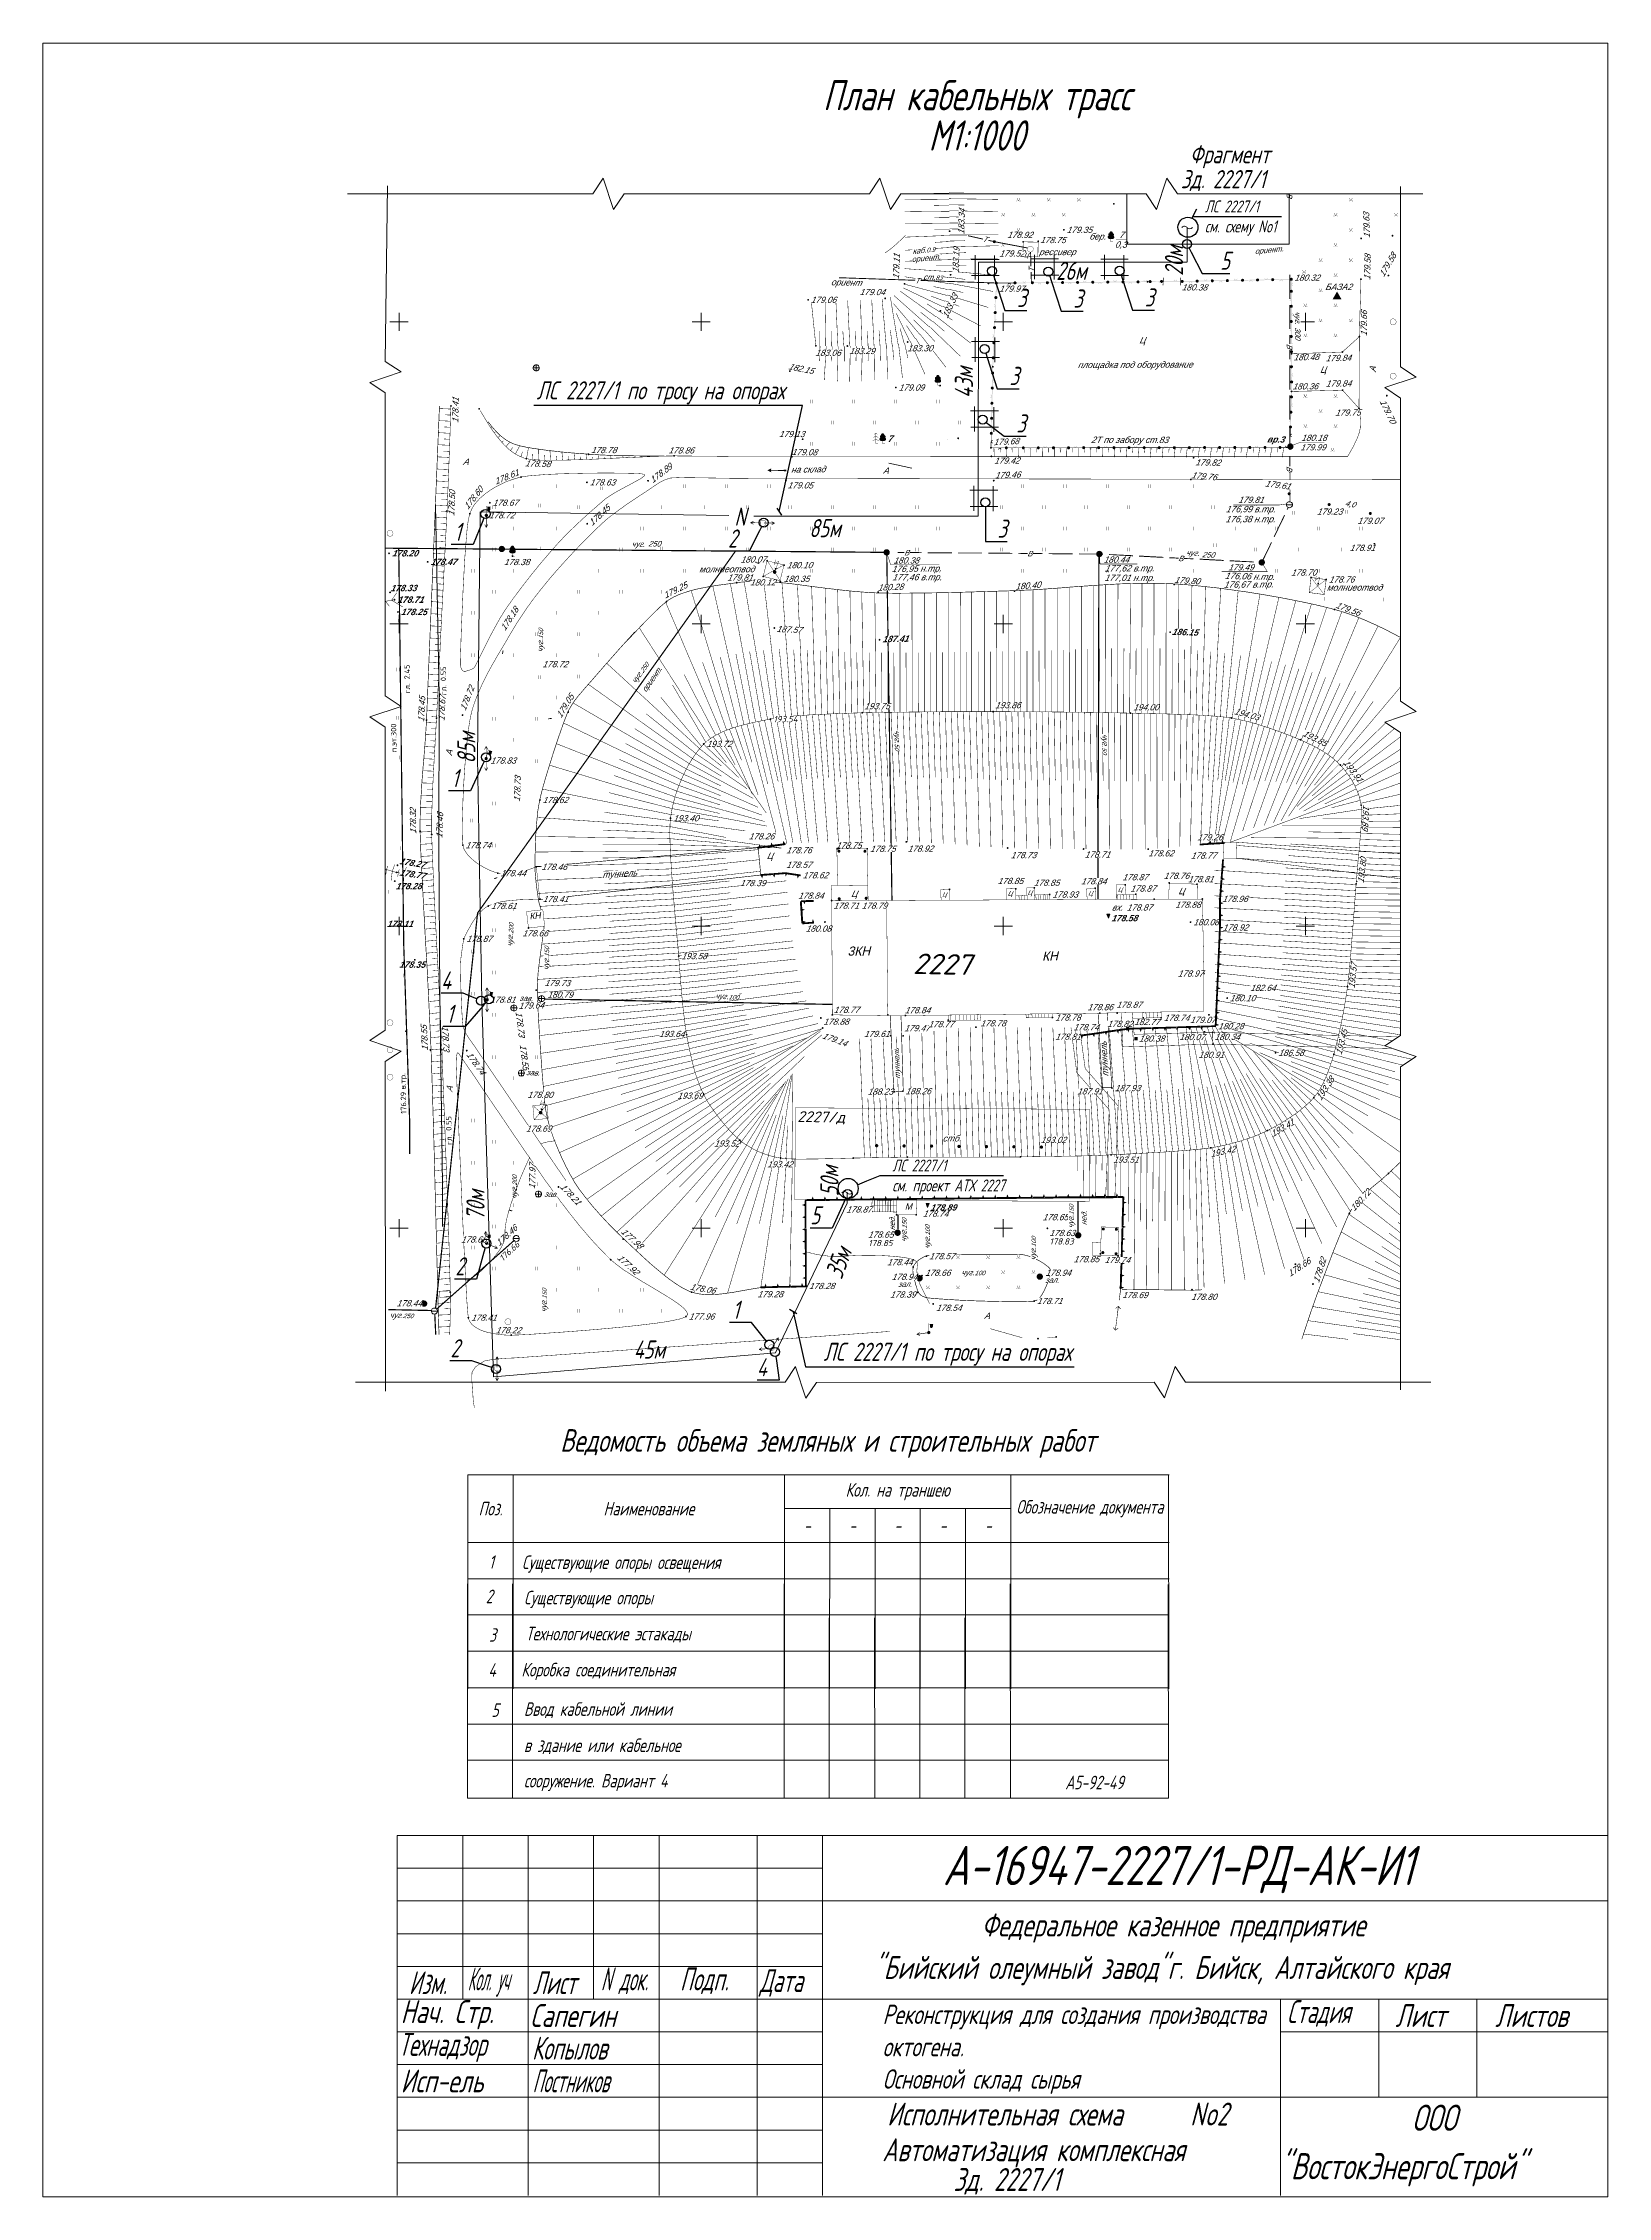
# Model space of a CAD drawing. Header units: millimetres. Extents: x -338 to 6826, y -8218 to 3153.
# Drawn here: x -338 to 631, y -8218 to -6884 of the extents above; entities that cross this region are included whole.
import ezdxf
from ezdxf import colors
from ezdxf.entities.mleader import LeaderData, LeaderLine
from ezdxf.enums import TextEntityAlignment as Align
from ezdxf.math import Vec2, Vec3

# ---------------------------------------------------------------- set-up
doc = ezdxf.new("R2010")
doc.units = ezdxf.units.MM
doc.set_wipeout_variables(frame=1)
for name, pattern in [('Cплошная', [0]), ('Cплошная_0.50', [0]), ('Штриховая 1.5-1.5_0.50', [1.5, 0.75, -0.75]), ('Штриховая 1.5-1_0.50', [1.25, 0.75, -0.5]), ('Штриховая 2_0.50', [2, 1, -1])]:
    doc.linetypes.add(name, pattern=pattern)
for name, color, linetype, lineweight in [('OSN', 7, 'Continuous', 60), ('ИИ_ОФОРМЛЕНИЕ_025', 7, 'Continuous', 25), ('КаБель силовой (Вновь)', 1, 'Continuous', 60), ('Линия выноска', 137, 'Continuous', 25), ('Оси', 130, 'Continuous', 13), ('Рамка толстая', 7, 'Continuous', 60), ('Рамка тонкая', 5, 'Continuous', 25), ('Строительный', 251, 'Continuous', 13), ('Строительный @ 1', 251, 'Continuous', 13), ('Таблица', 253, 'Continuous', 40)]:
    doc.layers.add(name, color=color, linetype=linetype, lineweight=lineweight)
doc.layers.add('ТЕКСТ', color=2, linetype='Continuous')
doc.styles.add('Simplex', font='simplex.shx', dxfattribs={"width": 0.7, "oblique": 15})
doc.styles.get("Standard").update_dxf_attribs({"font": 'simplex.shx', "oblique": 15})
doc.styles.add('БСАМ курсив малоконтрасный (Бм-431)', font='')
doc.styles.get('БСАМ курсив малоконтрасный (Бм-431)').set_extended_font_data('Bm431', italic=True)
doc.linetypes.add('Водопр', pattern='A,5,-1,["В",БСАМ курсив малоконтрасный (Бм-431),S=2,R=0,X=-1.2,Y=-1],-1,10,-2,10,-2,5', length=36)
doc.linetypes.add('КАБЕЛЬ_ВЫС-', pattern='A,4.5,[131,ltypeshp.shx,S=0.6,R=270,X=-0.6,Y=0.6],1e-08,[131,ltypeshp.shx,S=0.6,R=270,X=-1.2,Y=0.6],-2,9,-2,[131,ltypeshp.shx,S=0.6,R=90,X=0.6,Y=-0.6],1e-08,[131,ltypeshp.shx,S=0.6,R=90,X=1.2,Y=-0.6],4.5', length=22)
doc.linetypes.add('Канализ', pattern='A,5,-1,["К",БСАМ курсив малоконтрасный (Бм-431),S=2,R=0,X=-1,Y=-1],-1,10,-2,10,-2,5', length=36)
doc.linetypes.add('КОНТУР', pattern='A,0,-0.5,[133,ltypeshp.shx,S=0.05,R=0,X=-0.5,Y=0],-0.5', length=1)
doc.linetypes.add('ЛИНИЯ_СВЯЗИ', pattern='A,4.5,[133,ltypeshp.shx,S=0.2,R=0,X=-0.2,Y=0],1e-05,[133,ltypeshp.shx,S=0.15,R=0,X=-0.15,Y=0],1e-05,[133,ltypeshp.shx,S=0.1,R=0,X=-0.1,Y=0],1e-05,[133,ltypeshp.shx,S=0.05,R=0,X=-0.05,Y=0],4.5,-2', length=11.00003)

msp = doc.modelspace()

# ---------------------------------------------------------------- texts
at = {"color": 18, "lineweight": 20, "true_color": 0x000000, "style": 'Simplex', "oblique": 15}
for s, height, width, p in [('А-16947-2227/1-РД-АК-И1', 24.3, 0.7, (219, -8024.6)), ('Федеральное казенное предприятие', 14.175, 0.7, (242.9, -8056.4)), ('Изм.', 14.18, 0.6, (-111.5, -8092.1)), ('Кол. уч', 14.18, 0.4, (-75.2, -8089.8)), ('Лист', 14.18, 0.6, (-34.8, -8092.1)), ('N', 14.2, 0.5, (7.3, -8089.8)), ('Подп.', 14.18, 0.6, (56.3, -8089.8)), ('Дата', 14.18, 0.6, (105.6, -8090.8)), ('"Бийский олеумный завод"г. Бийск, Алтайского края', 14.175, 0.7, (176.4, -8082.7)), ('док.', 14.18, 0.5, (18.6, -8089.8)), ('Нач. Стр.', 14.18, 0.7, (-116.6, -8110)), ('Сапегин', 14.18, 0.7, (-36.5, -8112.4)), ('Стадия', 14.18, 0.6, (432, -8110)), ('Лист', 14.18, 0.7, (499.1, -8112.4)), ('Листов', 14.18, 0.7, (560.9, -8112.4)), ('Технадзор', 14.18, 0.6, (-117.9, -8130.3)), ('Копылов', 14.18, 0.6, (-35.3, -8132.6)), ('Исп-ель', 14.18, 0.7, (-116.6, -8152.9)), ('Постников', 14.18, 0.5, (-35, -8152.9)), ('Исполнительная схема ', 14.175, 0.7, (184.5, -8173.4)), ('No2', 14.18, 0.7, (372.1, -8173.4)), ('ООО', 16.2, 0.7, (509.3, -8176.7)), ('Автоматизация комплексная ', 14.175, 0.7, (181.5, -8195.5)), ('"ВостокЭнергоСтрой"', 16.2, 0.7, (427.6, -8206.7))]:
    msp.add_text(s, height=height, dxfattribs=dict(at, width=width)).set_placement(p)
at = {"color": 18, "lineweight": 13, "true_color": 0x000000, "style": 'Simplex', "oblique": 15, "width": 0.7}
msp.add_text('Зд. 2227/1', height=14.18, dxfattribs=at).set_placement((225.5, -8213.9))
at = {"layer": 'ИИ_ОФОРМЛЕНИЕ_025', "lineweight": 20, "insert": (181.7, -8098.6), "char_height": 12, "attachment_point": 1}
msp.add_mtext_dynamic_manual_height_columns('{\\W0.7;\\C2;Реконструкция для создания производства октогена. \\PОсновной склад сырья}', width=276.259, gutter_width=12.5, heights=[0], dxfattribs=at)
at = {"layer": 'КаБель силовой (Вновь)', "lineweight": 20, "style": 'Simplex', "oblique": 15, "width": 0.7}
msp.add_text('N', height=11.2, dxfattribs=at).set_placement((93.5, -7177.6), align=Align.MIDDLE_CENTER)
at = {"layer": 'Строительный', "lineweight": 20}
for s, p in [('п.эт.300', (-119.1, -7323.5, 659.3)), ('в.тр.', (-113.5, -7532.1, 659.3)), ('176.29', (-113.1, -7547.2, 659.3)), ('гл. 0.55', (-85, -7566.5, 659.3))]:
    msp.add_text(s, height=3.37, rotation=90.823, dxfattribs=at).set_placement(p)
at = {"layer": 'Строительный', "color": 7, "lineweight": 20, "bg_fill": 3, "box_fill_scale": 1, "bg_fill_color": 256, "bg_fill_transparency": 0}
for s, insert, char_height, attachment_point, rotation in [('{\\fBm431|c1|b0|i1;\\l\\C0;В}', (431.8, -6977.3), 3.451, 7, 270.0481), ('{\\fBm431|b0|i1|c204|p18;\\C0;ориент\\fBm431|b0|i1|c0|p18;.}', (412, -7011.7), 3.451, 1, 5.7403), ('{\\fBm431|c1|b0|i1;\\l\\C0;Ц}', (340.7, -7066.4), 3.957, 1, 0.0208), ('{\\fBm431|c1|b0|i1;\\l\\C0;площадка под оборудование}', (302.6, -7081.7), 3.957, 1, 0.2553)]:
    msp.add_mtext(s, dxfattribs=dict(at, insert=insert, char_height=char_height, attachment_point=attachment_point, rotation=rotation))
at = {"layer": 'Таблица', "color": 2, "lineweight": 20, "char_height": 8.4, "style": 'Simplex'}
for s, insert, width, attachment_point in [('Кол. на траншею', (191, -7781.1), 140, 5), ('Поз.', (-61, -7791.6), 28, 5), ('Наименование', (37, -7791.6), 168, 5), ('Обозначение документа', (310, -7791.6), 98, 5), ('-', (135, -7802.1), 28, 5), ('-', (163, -7802.1), 28, 5), ('-', (191, -7802.1), 28, 5), ('-', (219, -7802.1), 28, 5), ('-', (247, -7802.1), 28, 5), ('1', (-60.5, -7824.6), 28, 5), ('Существующие опоры освещения', (-41.5, -7825.9), 168, 4), ('2', (-61.8, -7845.9), 28, 5), ('Существующие опоры', (-40.2, -7847.8), 168, 4), ('Технологические эстакады', (-39.2, -7869.6), 168, 4), ('3', (-59.8, -7869.8), 28, 5), ('4', (-60.1, -7891.5), 28, 5), ('Коробка соединительная', (-41.9, -7892.4), 168, 4), ('5', (-58.2, -7916.3), 28, 5), (' Ввод кабельной линии', (-44.2, -7916.3), 168, 4), (' в здание или кабельное ', (-44.2, -7938.7), 168, 4), (' сооружение. Вариант 4', (-44.2, -7961.1), 168, 4), ('А5-92-49', (312.8, -7961.1), 98, 5)]:
    msp.add_mtext(s, dxfattribs=dict(at, insert=insert, width=width, attachment_point=attachment_point))
at = {"layer": 'ТЕКСТ', "lineweight": 20, "attachment_point": 5, "line_spacing_factor": 0.8, "style": 'Simplex'}
for s, insert, char_height, width in [('План кабельных трасс \\PМ1:1000', (239.9, -6929.2), 18.7, 628.277), ('{\\W0.7;Ведомость объема земляных и строительных работ}', (147.8, -7751.3), 14, 434.123)]:
    msp.add_mtext(s, dxfattribs=dict(at, insert=insert, char_height=char_height, width=width))
at = {"layer": 'ТЕКСТ', "lineweight": 20, "char_height": 11.22, "width": 100.98, "attachment_point": 4, "style": 'Simplex'}
for s, insert in [('\\pi20.27923;Фрагмент', (351.6, -6954.8)), ('\\pi17.03755;Зд. 2227/1', (349.3, -6969.6))]:
    msp.add_mtext(s, dxfattribs=dict(at, insert=insert))
at = {"layer": 'ТЕКСТ', "lineweight": 20, "char_height": 11.22, "attachment_point": 1, "rotation": 90, "style": 'Simplex'}
for s, insert in [('43м', (226.4, -7104.2)), ('50м', (143.2, -7598.3))]:
    msp.add_mtext_dynamic_manual_height_columns(s, width=135.869, gutter_width=12.5, heights=[0], dxfattribs=dict(at, insert=insert))
at = {"layer": 'ТЕКСТ', "lineweight": 20, "char_height": 11.22, "attachment_point": 1, "style": 'Simplex'}
for s, insert in [('85м', (136.3, -7179.1)), ('45м', (27.6, -7687.5))]:
    msp.add_mtext_dynamic_manual_height_columns(s, width=135.869, gutter_width=12.5, heights=[0], dxfattribs=dict(at, insert=insert))

# ---------------------------------------------------------------- blocks, each defined once
blk = doc.blocks.new('2011 - 401 трава')
at = {"color": 7, "linetype": 'Continuous', "lineweight": 0, "const_width": 0.1, "flags": 128}
for points in [[(0, 0), (0, 1.2)], [(0.8, 0), (0.8, 1.2)]]:
    blk.add_lwpolyline(points, dxfattribs=at)
blk = doc.blocks.new('2004 - 372 лес сажен d-2.0')
at = {"color": 7, "linetype": 'Continuous', "lineweight": 0, "const_width": 0.1, "flags": 128}
blk.add_lwpolyline([(0, 1), (0.269797, 0.962917), (0.519584, 0.854419), (0.730836, 0.682553), (0.887885, 0.460065), (0.979084, 0.203456), (0.997669, -0.068242), (0.942261, -0.33488), (0.81697, -0.57668), (0.631088, -0.775711), (0.398401, -0.917211), (0.136167, -0.990686), (-0.136167, -0.990686), (-0.398401, -0.917211), (-0.631088, -0.775711), (-0.81697, -0.57668), (-0.942261, -0.33488), (-0.997669, -0.068242), (-0.979084, 0.203456), (-0.887885, 0.460065), (-0.730836, 0.682553), (-0.519584, 0.854419), (-0.269797, 0.962917), (0, 1)], close=True, dxfattribs=at)
blk = doc.blocks.new('2014 - 416 газон')
at = {"color": 7, "linetype": 'Continuous', "lineweight": 0, "const_width": 0.1, "flags": 128}
for points in [[(-0.5, 0.05), (-0.456699, 0.025), (-0.456699, -0.025), (-0.5, -0.05), (-0.543301, -0.025), (-0.543301, 0.025), (-0.5, 0.05)], [(0.5, 0.05), (0.543301, 0.025), (0.543301, -0.025), (0.5, -0.05), (0.456699, -0.025), (0.456699, 0.025), (0.5, 0.05)]]:
    blk.add_lwpolyline(points, close=True, dxfattribs=at)
for points in [[(-0.5, 1), (0, 0)], [(0, 0), (0.5, 1)]]:
    blk.add_lwpolyline(points, dxfattribs=at)
blk = doc.blocks.new('4031 - 114.4 ЛЭП низкого напряжения')
at = {"color": 7, "linetype": 'Continuous', "lineweight": 0, "const_width": 0.2, "flags": 128}
for points in [[(0.5, 0), (4, 0)], [(4, 0), (3, 0.5)], [(3, -0.5), (4, 0)]]:
    blk.add_lwpolyline(points, dxfattribs=at)
blk = doc.blocks.new('4031 - 114.4 ЛЭП низкого напряжения_MIRROR')
at = {"color": 7, "linetype": 'Continuous', "lineweight": 0, "const_width": 0.2, "flags": 128}
for points in [[(-4, 0), (-3, 0.5)], [(-3, -0.5), (-4, 0)], [(-0.5, 0), (-4, 0)]]:
    blk.add_lwpolyline(points, dxfattribs=at)
blk = doc.blocks.new('26 - 108.1.1 опоры  жб d-1.0')
at = {"true_color": 0xffffff}
blk.add_hatch(color=7, dxfattribs=at).paths.add_polyline_path([(-0.00002, 0.5), (-0.25, 0.43302), (-0.43302, 0.25002), (-0.5, 0.00002), (-0.43302, -0.24998), (-0.25002, -0.433), (-0.00002, -0.5), (0.24998, -0.433), (0.433, -0.25), (0.5, 0), (0.433, 0.25), (0.25, 0.43302)])
at = {"color": 7, "linetype": 'Continuous', "lineweight": 0, "const_width": 0.1, "flags": 128}
for points in [[(0, 0.5), (0.191342, 0.46194), (0.353553, 0.353553), (0.46194, 0.191342), (0.5, 0), (0.46194, -0.191342), (0.353553, -0.353553), (0.191342, -0.46194), (0, -0.5), (-0.191342, -0.46194), (-0.353553, -0.353553), (-0.46194, -0.191342), (-0.5, 0), (-0.46194, 0.191342), (-0.353553, 0.353553), (-0.191342, 0.46194), (0, 0.5)], [(0, 0.05), (0.043301, 0.025), (0.043301, -0.025), (0, -0.05), (-0.043301, -0.025), (-0.043301, 0.025), (0, 0.05)]]:
    blk.add_lwpolyline(points, close=True, dxfattribs=at)
at = {"color": 7, "linetype": 'Continuous', "lineweight": 0, "true_color": 0xffffff, "const_width": 0.02, "flags": 128}
blk.add_lwpolyline([(0, 0.5), (-0.25, 0.433013), (-0.433013, 0.25), (-0.5, 0), (-0.433013, -0.25), (-0.25, -0.433013), (0, -0.5), (0.25, -0.433013), (0.433013, -0.25), (0.5, 0), (0.433013, 0.25), (0.25, 0.433013), (0, 0.5)], close=True, dxfattribs=at)
blk = doc.blocks.new('33 - 110.1.1 фонарь на жб столб')
at = {"true_color": 0xffffff}
for points in [[(0, 0.5), (-0.25, 0.43302), (-0.43302, 0.25002), (-0.5, 0.00002), (-0.43302, -0.24998), (-0.25, -0.433), (-0.00002, -0.5), (0.24998, -0.433), (0.433, -0.25), (0.5, 0), (0.433, 0.25), (0.25, 0.43302)], [(1.3, 2.8), (0.4, 2.8), (0.4, 2), (0.46028, 1.775), (0.625, 1.6103), (0.85, 1.55), (1.075, 1.6103), (1.2397, 1.775), (1.3, 2)]]:
    blk.add_hatch(color=7, dxfattribs=at).paths.add_polyline_path(points)
at = {"color": 7, "linetype": 'Continuous', "lineweight": 0, "const_width": 0.1, "flags": 128}
for points in [[(0, 0.5), (0.191342, 0.46194), (0.353553, 0.353553), (0.46194, 0.191342), (0.5, 0), (0.46194, -0.191342), (0.353553, -0.353553), (0.191342, -0.46194), (0, -0.5), (-0.191342, -0.46194), (-0.353553, -0.353553), (-0.46194, -0.191342), (-0.5, 0), (-0.46194, 0.191342), (-0.353553, 0.353553), (-0.191342, 0.46194), (0, 0.5)], [(0.086189, -0.05071), (0.096802, 0.025087), (0.05071, 0.086189), (-0.025087, 0.096802), (-0.086189, 0.05071), (-0.096802, -0.025087), (-0.05071, -0.086189), (0.025087, -0.096802), (0.086189, -0.05071)]]:
    blk.add_lwpolyline(points, close=True, dxfattribs=at)
at = {"color": 7, "linetype": 'Continuous', "lineweight": 0, "true_color": 0xffffff, "const_width": 0.02, "flags": 128}
for points in [[(0, 0.5), (-0.25, 0.433013), (-0.433013, 0.25), (-0.5, 0), (-0.433013, -0.25), (-0.25, -0.433013), (0, -0.5), (0.25, -0.433013), (0.433013, -0.25), (0.5, 0), (0.433013, 0.25), (0.25, 0.433013), (0, 0.5)], [(1.3, 2.8), (0.4, 2.8), (0.4, 2), (0.460289, 1.775), (0.625, 1.610289), (0.85, 1.55), (1.075, 1.610289), (1.239711, 1.775), (1.3, 2), (1.3, 2.8)]]:
    blk.add_lwpolyline(points, close=True, dxfattribs=at)
at = {"color": 7, "linetype": 'Continuous', "lineweight": 0, "const_width": 0.1, "flags": 128}
for points in [[(0, 0.5), (0, 3)], [(0, 2.8), (1.5, 2.8)], [(0.4, 2.8), (0.4, 2)], [(1.3, 2), (1.265746, 1.827792), (1.168198, 1.681802), (1.022208, 1.584254), (0.85, 1.55), (0.677792, 1.584254), (0.531802, 1.681802), (0.434254, 1.827792), (0.4, 2)], [(1.3, 2.8), (1.3, 2)]]:
    blk.add_lwpolyline(points, dxfattribs=at)
blk = doc.blocks.new('29 - 109.1.2 молниеводы на столбах метал')
for points in [[(-0.00002, 0.6), (-0.27884, 0.53128), (-0.4938, 0.34084), (-0.59564, 0.07234), (-0.56102, -0.21276), (-0.39788, -0.4491), (-0.1436, -0.58256), (0.14358, -0.58256), (0.39786, -0.4491), (0.561, -0.21276), (0.59562, 0.07234), (0.49378, 0.34084), (0.27882, 0.53128)], [(0.5, 1.35), (-0.3, 1.4), (0, 0.6)]]:
    blk.add_hatch(color=7).paths.add_polyline_path(points)
at = {"color": 7, "linetype": 'Continuous', "lineweight": 0, "const_width": 0.1, "flags": 128}
for points in [[(-0.8, 2.4), (-0.55, 4.1)], [(0.5, 3.9), (-0.8, 2.4)], [(0.117261, 1.373921), (0.5, 3.9)]]:
    blk.add_lwpolyline(points, dxfattribs=at)
at = {"color": 7, "linetype": 'Continuous', "lineweight": 0, "const_width": 0.02, "flags": 128}
for points in [[(0, 0.6), (-0.278834, 0.531274), (-0.49379, 0.340839), (-0.595625, 0.072322), (-0.56101, -0.212763), (-0.397874, -0.449106), (-0.143589, -0.582565), (0.143589, -0.582565), (0.397874, -0.449106), (0.56101, -0.212763), (0.595625, 0.072322), (0.49379, 0.340839), (0.278834, 0.531274), (0, 0.6)], [(0.5, 1.35), (-0.3, 1.4), (0, 0.6), (0.5, 1.35)]]:
    blk.add_lwpolyline(points, close=True, dxfattribs=at)
blk = doc.blocks.new('104 - 388.1 дер лист')
at = {"true_color": 0xffffff}
h = blk.add_hatch(color=7, dxfattribs=at)
h.dxf.hatch_style = 1
h.paths.add_polyline_path([(0.99, 1.79), (0.88, 1.94), (0.73, 2.05), (0.84, 2.16), (0.9, 2.32), (0.9, 2.5), (0.83, 2.65), (0.71, 2.77), (0.55, 2.83), (0.52, 2.88), (0.49, 3.07), (0.4, 3.23), (0.26, 3.35), (0.08, 3.41), (-0.11, 3.41), (-0.28, 3.34), (-0.42, 3.21), (-0.5, 3.04), (-0.52, 2.85), (-0.55, 2.83), (-0.71, 2.77), (-0.83, 2.65), (-0.9, 2.5), (-0.9, 2.32), (-0.84, 2.16), (-0.73, 2.05), (-0.88, 1.94), (-0.99, 1.79), (-1.05, 1.62), (-1.04, 1.43), (-0.97, 1.26), (-0.84, 1.12), (-0.68, 1.03), (-0.5, 1), (-0.45, 1), (0.45, 1), (0.5, 1), (0.68, 1.03), (0.84, 1.12), (0.97, 1.26), (1.04, 1.43), (1.05, 1.62)])
at = {"color": 7, "linetype": 'Continuous', "lineweight": 0, "const_width": 0.1, "flags": 128}
for points in [[(-0.5, 1), (-0.68, 1.03), (-0.84, 1.12), (-0.97, 1.26), (-1.04, 1.43), (-1.05, 1.62), (-0.99, 1.79), (-0.88, 1.94), (-0.73, 2.05)], [(-0.72, 2.04), (-0.84, 2.16), (-0.9, 2.32), (-0.9, 2.5), (-0.83, 2.65), (-0.71, 2.77), (-0.55, 2.83)], [(-0.52, 2.85), (-0.55, 2.83)], [(-0.52, 2.85), (-0.5, 3.04), (-0.42, 3.21), (-0.28, 3.34), (-0.11, 3.41), (0.08, 3.41), (0.26, 3.35), (0.4, 3.23), (0.49, 3.07), (0.52, 2.88)], [(-0.5, 1), (-0.45, 1)], [(-0.45, 1), (0.45, 1)], [(0, 0), (0, 1)], [(0.75, 0), (0, 0)], [(0.45, 1), (0.5, 1)], [(0.73, 2.05), (0.88, 1.94), (0.99, 1.79), (1.05, 1.62), (1.04, 1.43), (0.97, 1.26), (0.84, 1.12), (0.68, 1.03), (0.5, 1)], [(0.52, 2.88), (0.55, 2.83)], [(0.55, 2.83), (0.71, 2.77), (0.83, 2.65), (0.9, 2.5), (0.9, 2.32), (0.84, 2.16), (0.72, 2.04)]]:
    blk.add_lwpolyline(points, dxfattribs=at)
blk = doc.blocks.new('22 - 107.1.1 столбы метал d-1.0')
blk.add_hatch(color=7).paths.add_polyline_path([(-0.00002, 0.5), (-0.25, 0.43302), (-0.43302, 0.25002), (-0.5, 0.00002), (-0.43302, -0.24998), (-0.25002, -0.433), (-0.00002, -0.5), (0.24998, -0.433), (0.433, -0.25), (0.5, 0), (0.433, 0.25), (0.25, 0.43302)])
at = {"color": 7, "linetype": 'Continuous', "lineweight": 0, "const_width": 0.02, "flags": 128}
blk.add_lwpolyline([(0, 0.5), (-0.25, 0.433013), (-0.433013, 0.25), (-0.5, 0), (-0.433013, -0.25), (-0.25, -0.433013), (0, -0.5), (0.25, -0.433013), (0.433013, -0.25), (0.5, 0), (0.433013, 0.25), (0.25, 0.433013), (0, 0.5)], close=True, dxfattribs=at)
blk = doc.blocks.new('48 - 117.1 колодц.смотр.без раздел.по назначен d-2.0')
at = {"true_color": 0xffffff}
blk.add_hatch(color=7, dxfattribs=at).paths.add_polyline_path([(-0.00002, 1), (-0.3827, 0.92388), (-0.70712, 0.70712), (-0.92388, 0.3827), (-1, 0), (-0.92388, -0.38268), (-0.70712, -0.7071), (-0.3827, -0.92386), (0, -0.99998), (0.38268, -0.92386), (0.7071, -0.7071), (0.92386, -0.38268), (0.99998, 0.00002), (0.92386, 0.3827), (0.7071, 0.70712), (0.38268, 0.92388)])
at = {"color": 7, "linetype": 'Continuous', "lineweight": 0, "const_width": 0.1, "flags": 128}
blk.add_lwpolyline([(0, 1), (0.269797, 0.962917), (0.519584, 0.854419), (0.730836, 0.682553), (0.887885, 0.460065), (0.979084, 0.203456), (0.997669, -0.068242), (0.942261, -0.33488), (0.81697, -0.57668), (0.631088, -0.775711), (0.398401, -0.917211), (0.136167, -0.990686), (-0.136167, -0.990686), (-0.398401, -0.917211), (-0.631088, -0.775711), (-0.81697, -0.57668), (-0.942261, -0.33488), (-0.997669, -0.068242), (-0.979084, 0.203456), (-0.887885, 0.460065), (-0.730836, 0.682553), (-0.519584, 0.854419), (-0.269797, 0.962917), (0, 1)], close=True, dxfattribs=at)
at = {"color": 7, "linetype": 'Continuous', "lineweight": 0, "true_color": 0xffffff, "const_width": 0.02, "flags": 128}
blk.add_lwpolyline([(0, 1), (-0.382683, 0.92388), (-0.707107, 0.707107), (-0.92388, 0.382683), (-1, 0), (-0.92388, -0.382683), (-0.707107, -0.707107), (-0.382683, -0.92388), (0, -1), (0.382683, -0.92388), (0.707107, -0.707107), (0.92388, -0.382683), (1, 0), (0.92388, 0.382683), (0.707107, 0.707107), (0.382683, 0.92388), (0, 1)], close=True, dxfattribs=at)
at = {"color": 7, "linetype": 'Continuous', "lineweight": 0, "const_width": 0.1, "flags": 128}
blk.add_lwpolyline([(-0.71, 0.71), (0.71, -0.71)], dxfattribs=at)
blk = doc.blocks.new('27 - 108.1.2 фермы  ж.б.')
at = {"linetype": 'КОНТУР', "true_color": 0xffffff}
h = blk.add_hatch(color=7, dxfattribs=at)
h.dxf.hatch_style = 1
h.paths.add_polyline_path([(0.5, 0.5), (-0.5, 0.5), (-0.5, -0.5), (0.5, -0.5)])
h.paths.add_polyline_path([(-0.05, 0), (0, 0.05), (0.05, 0), (0, -0.05)], flags=16)
blk.add_hatch(color=7).paths.add_polyline_path([(0, 0.05), (-0.05, 0), (0, -0.05), (0.05, 0)])
at = {"color": 7, "linetype": 'Continuous', "lineweight": 0, "const_width": 0.1, "flags": 128}
for points in [[(-0.5, 0.5), (-0.5, -0.5)], [(0.5, 0.5), (-0.5, 0.5)], [(0.5, -0.5), (0.5, 0.5)], [(-0.5, -0.5), (0.5, -0.5)]]:
    blk.add_lwpolyline(points, dxfattribs=at)
at = {"color": 7, "linetype": 'Continuous', "lineweight": 0, "const_width": 0.02, "flags": 128}
blk.add_lwpolyline([(0, 0.05), (-0.05, 0), (0, -0.05), (0.05, 0), (0, 0.05)], close=True, dxfattribs=at)
blk = doc.blocks.new('118 - 330 отм высот')
blk.add_hatch(color=7).paths.add_polyline_path([(0.1, 0.12), (0, 0.16), (-0.09, 0.12), (-0.15, 0.03), (-0.13, -0.07), (-0.05, -0.14), (0.05, -0.14), (0.13, -0.07), (0.15, 0.03)])
at = {"color": 7, "linetype": 'Continuous', "lineweight": 0, "const_width": 0.01, "flags": 128}
blk.add_lwpolyline([(0.1, 0.12), (0, 0.16), (-0.09, 0.12), (-0.15, 0.03), (-0.13, -0.07), (-0.05, -0.14), (0.05, -0.14), (0.13, -0.07), (0.15, 0.03), (0.1, 0.12)], close=True, dxfattribs=at)
blk = doc.blocks.new('1 - 1 пункт ГГС')
at = {"true_color": 0xffffff}
blk.add_hatch(color=7, dxfattribs=at).paths.add_polyline_path([(-1.326861, -0.769986), (1.326841, -0.769986), (0, 1.529892)])
at = {"color": 7, "linetype": 'Continuous', "lineweight": 0, "flags": 128}
for points, const_width in [([(-1.326859, -0.77), (0, 1.529889), (1.326859, -0.77), (-1.326859, -0.77)], 0.2), ([(0.040386, -0.033303), (0.049034, 0.018324), (0.008648, 0.051626), (-0.040386, 0.033303), (-0.049034, -0.018324), (-0.008648, -0.051626), (0.040386, -0.033303)], 0.1)]:
    blk.add_lwpolyline(points, close=True, dxfattribs=dict(at, const_width=const_width))
at = {"color": 7, "linetype": 'Continuous', "lineweight": 0, "true_color": 0xffffff, "const_width": 0.019999, "flags": 128}
blk.add_lwpolyline([(-1.326859, -0.77), (1.326859, -0.77), (0, 1.529889), (-1.326859, -0.77)], close=True, dxfattribs=at)
blk = doc.blocks.new('DIMENSION_17724')
at = {"color": 7, "linetype": 'Continuous', "lineweight": 0, "const_width": 0.075, "flags": 128}
for points in [[(4097.522267, 2229.45034), (4099.290294, 2230.092535)], [(4099.290294, 2230.092535), (4103.115941, 2230.092535)]]:
    blk.add_lwpolyline(points, dxfattribs=at)
at = {"color": 7, "insert": (4101.625876, 2231.092535), "char_height": 1.262627, "attachment_point": 7}
blk.add_mtext('{\\fArial|c1|b0|i1;\\l\\C0; }', dxfattribs=at)
blk = doc.blocks.new('DIMENSION_17730')
at = {"color": 7, "linetype": 'Continuous', "lineweight": 0, "const_width": 0.075, "flags": 128}
for points in [[(4030.700267, 2211.862824), (4031.362518, 2209.77976)], [(4031.362518, 2209.77976), (4039.444585, 2209.77976)]]:
    blk.add_lwpolyline(points, dxfattribs=at)
at = {"color": 7, "insert": (4037.95452, 2210.77976), "char_height": 1.262627, "attachment_point": 7}
blk.add_mtext('{\\fArial|c1|b0|i1;\\l\\C0; }', dxfattribs=at)
blk = doc.blocks.new('DIMENSION_17742')
at = {"color": 7, "linetype": 'Continuous', "lineweight": 0, "const_width": 0.075, "flags": 128}
for points in [[(4065.922915, 2211.535518), (4066.011045, 2209.913233)], [(4066.011045, 2209.913233), (4072.193362, 2209.913233)]]:
    blk.add_lwpolyline(points, dxfattribs=at)
at = {"color": 7, "insert": (4070.703297, 2210.913233), "char_height": 1.262627, "attachment_point": 7}
blk.add_mtext('{\\fArial|c1|b0|i1;\\l\\C0; }', dxfattribs=at)
blk = doc.blocks.new('DIMENSION_17778')
at = {"color": 7, "linetype": 'Continuous', "lineweight": 0, "const_width": 0.075, "flags": 128}
for points in [[(4092.775278, 2210.177396), (4093.712342, 2208.646757)], [(4093.712342, 2208.646757), (4086.131311, 2208.646757)]]:
    blk.add_lwpolyline(points, dxfattribs=at)
at = {"color": 7, "insert": (4087.131311, 2209.646757), "char_height": 1.262627, "attachment_point": 7}
blk.add_mtext('{\\fArial|c1|b0|i1;\\l\\C0; }', dxfattribs=at)
blk = doc.blocks.new('DIMENSION_17784')
at = {"color": 7, "linetype": 'Continuous', "lineweight": 0, "const_width": 0.075, "flags": 128}
for points in [[(4095.615007, 2219.677887), (4088.089551, 2219.677887)], [(4097.46874, 2219.94145), (4095.615007, 2219.677887)]]:
    blk.add_lwpolyline(points, dxfattribs=at)
at = {"color": 7, "insert": (4089.089551, 2220.677887), "char_height": 1.262627, "attachment_point": 7}
blk.add_mtext('{\\fArial|c1|b0|i1;\\l\\C0; }', dxfattribs=at)
blk = doc.blocks.new('89 - 238.1 направл и скорость течения')
for points in [[(0, 1.2), (-0.6, 1.25), (-0.00002, 0.00002), (0.59998, 1.25)], [(0, 6.2), (-0.2, 6.2), (-0.1, 3.7), (-0.07, 3.2), (-0.05006, 1.20418), (0, 1.2), (0, 3.1912)], [(0, 6.2), (0, 3.1912), (0, 1.20002), (0.05004, 1.20418), (0.07, 3.2), (0.1, 3.7), (0.2, 6.2)]]:
    blk.add_hatch(color=7).paths.add_polyline_path(points)
at = {"color": 7, "linetype": 'Continuous', "lineweight": 0, "const_width": 0.02, "flags": 128}
for points in [[(0, 1.2), (-0.6, 1.25), (0, 0), (0.6, 1.25), (0, 1.2)], [(0, 6.2), (-0.2, 6.2), (-0.1, 3.7), (-0.07, 3.2), (-0.050042, 1.20417), (0, 1.2), (0, 3.191199), (0, 6.2)], [(0, 6.2), (0, 3.191199), (0, 1.2), (0.050042, 1.20417), (0.07, 3.2), (0.1, 3.7), (0.2, 6.2), (0, 6.2)]]:
    blk.add_lwpolyline(points, close=True, dxfattribs=at)
at = {"color": 7, "linetype": 'Continuous', "lineweight": 0, "const_width": 0.1, "flags": 128}
blk.add_lwpolyline([(0.05, 1.2), (0.07, 3.2), (0.1, 3.7), (0.2, 6.2), (0, 6.2), (-0.2, 6.2), (-0.1, 3.7), (-0.07, 3.2), (-0.05, 1.2)], dxfattribs=at)
blk = doc.blocks.new('49 - 117.2.1 колодц.смотр.на водопроводах d-2.0')
at = {"true_color": 0xffffff}
blk.add_hatch(color=7, dxfattribs=at).paths.add_polyline_path([(-0.00002, 1), (-0.3827, 0.92388), (-0.70712, 0.70712), (-0.92388, 0.3827), (-1, 0), (-0.92388, -0.38268), (-0.70712, -0.7071), (-0.3827, -0.92386), (0, -0.99998), (0.38268, -0.92386), (0.7071, -0.7071), (0.92386, -0.38268), (0.99998, 0.00002), (0.92386, 0.3827), (0.7071, 0.70712), (0.38268, 0.92388)])
at = {"color": 7, "linetype": 'Continuous', "lineweight": 0, "const_width": 0.1, "flags": 128}
blk.add_lwpolyline([(-1, 0), (1, 0)], dxfattribs=at)
blk.add_lwpolyline([(0, 1), (0.269797, 0.962917), (0.519584, 0.854419), (0.730836, 0.682553), (0.887885, 0.460065), (0.979084, 0.203456), (0.997669, -0.068242), (0.942261, -0.33488), (0.81697, -0.57668), (0.631088, -0.775711), (0.398401, -0.917211), (0.136167, -0.990686), (-0.136167, -0.990686), (-0.398401, -0.917211), (-0.631088, -0.775711), (-0.81697, -0.57668), (-0.942261, -0.33488), (-0.997669, -0.068242), (-0.979084, 0.203456), (-0.887885, 0.460065), (-0.730836, 0.682553), (-0.519584, 0.854419), (-0.269797, 0.962917), (0, 1)], close=True, dxfattribs=at)
at = {"color": 7, "linetype": 'Continuous', "lineweight": 0, "true_color": 0xffffff, "const_width": 0.02, "flags": 128}
blk.add_lwpolyline([(0, 1), (-0.382683, 0.92388), (-0.707107, 0.707107), (-0.92388, 0.382683), (-1, 0), (-0.92388, -0.382683), (-0.707107, -0.707107), (-0.382683, -0.92388), (0, -1), (0.382683, -0.92388), (0.707107, -0.707107), (0.92388, -0.382683), (1, 0), (0.92388, 0.382683), (0.707107, 0.707107), (0.382683, 0.92388), (0, 1)], close=True, dxfattribs=at)
blk = doc.blocks.new('736 - 474 Ворота')
at = {"color": 7, "linetype": 'Continuous', "lineweight": 0, "const_width": 0.2, "flags": 128}
blk.add_lwpolyline([(0, 1.25), (0, -1.25)], dxfattribs=at)
blk = doc.blocks.new('46 - 112.2 электрич. п. станц')
blk.add_hatch(color=7).paths.add_polyline_path([(0.3, 1), (-0.3, 1), (0, 0)])
at = {"color": 7, "linetype": 'Continuous', "lineweight": 0, "const_width": 0.1, "flags": 128}
for points in [[(-1.2, 1.5), (-1.2, 4)], [(0, 3.1), (-1.2, 1.5)], [(0, 1), (0, 3.1)]]:
    blk.add_lwpolyline(points, dxfattribs=at)
at = {"color": 7, "linetype": 'Continuous', "lineweight": 0, "const_width": 0.02, "flags": 128}
blk.add_lwpolyline([(0.3, 1), (-0.3, 1), (0, 0), (0.3, 1)], close=True, dxfattribs=at)
blk = doc.blocks.new('7 - 11.7 репер времен.d-2.0')
at = {"true_color": 0xffffff}
for points in [[(0, 0.00002), (-0.7, 0.7), (-0.70698, 0.70726), (-0.92386, 0.38278), (-1, 0), (-0.92384, -0.38278), (-0.70696, -0.70724), (-0.7, -0.7)], [(0.69998, 0.7), (0.70712, 0.7071), (0.50002, 0.86602), (0.25882, 0.96594), (0, 1.00002), (-0.25876, 0.96596), (-0.4999, 0.8661), (-0.70698, 0.70726), (-0.7, 0.7), (0, 0.00002)], [(0, 0.00002), (-0.7, -0.7), (-0.70696, -0.70724), (-0.38256, -0.92392), (0.00006, -0.99998), (0.38268, -0.92388), (0.70704, -0.70714), (0.7, -0.69998)], [(0.70712, 0.7071), (0.69998, 0.7), (0, 0.00002), (0.69998, -0.69998), (0.70704, -0.70714), (0.92384, -0.38274), (0.99998, -0.00004), (0.92388, 0.38266)]]:
    blk.add_hatch(color=7, dxfattribs=at).paths.add_polyline_path(points)
at = {"color": 7, "linetype": 'Continuous', "lineweight": 0, "const_width": 0.1, "flags": 128}
blk.add_lwpolyline([(0, 1), (0.269797, 0.962917), (0.519584, 0.854419), (0.730836, 0.682553), (0.887885, 0.460065), (0.979084, 0.203456), (0.997669, -0.068242), (0.942261, -0.33488), (0.81697, -0.57668), (0.631088, -0.775711), (0.398401, -0.917211), (0.136167, -0.990686), (-0.136167, -0.990686), (-0.398401, -0.917211), (-0.631088, -0.775711), (-0.81697, -0.57668), (-0.942261, -0.33488), (-0.997669, -0.068242), (-0.979084, 0.203456), (-0.887885, 0.460065), (-0.730836, 0.682553), (-0.519584, 0.854419), (-0.269797, 0.962917), (0, 1)], close=True, dxfattribs=at)
at = {"color": 7, "linetype": 'Continuous', "lineweight": 0, "true_color": 0xffffff, "const_width": 0.02, "flags": 128}
for points in [[(0, 0), (-0.7, 0.7), (-0.706971, 0.707242), (-0.923845, 0.382768), (-1, -0.000009), (-0.923837, -0.382785), (-0.706958, -0.707256), (-0.7, -0.7), (0, 0)], [(0, 0), (-0.7, -0.7), (-0.706958, -0.707256), (-0.382554, -0.923933), (0.000069, -1), (0.382682, -0.92388), (0.707056, -0.707158), (0.7, -0.7), (0, 0)], [(0.7, 0.7), (0.707132, 0.707082), (0.50002, 0.866014), (0.25883, 0.965923), (0, 1), (-0.258757, 0.965942), (-0.499889, 0.866089), (-0.706971, 0.707242), (-0.7, 0.7), (0, 0), (0.7, 0.7)], [(0.707132, 0.707082), (0.7, 0.7), (0, 0), (0.7, -0.7), (0.707056, -0.707158), (0.923855, -0.382742), (1, -0.000054), (0.923896, 0.382642), (0.707132, 0.707082)]]:
    blk.add_lwpolyline(points, close=True, dxfattribs=at)
at = {"color": 7, "linetype": 'Continuous', "lineweight": 0, "const_width": 0.1, "flags": 128}
for points in [[(-0.7, 0.7), (-0.706971, 0.707242)], [(-0.7, 0.7), (0.7, -0.7)], [(-0.7, -0.7), (0.7, 0.7)], [(0.7, 0.7), (0.707132, 0.707082)], [(-0.7, -0.7), (-0.706958, -0.707256)], [(0.7, -0.7), (0.707056, -0.707158)]]:
    blk.add_lwpolyline(points, dxfattribs=at)
blk = doc.blocks.new('105 - 388.2 дер хвой')
at = {"color": 7, "linetype": 'Continuous', "lineweight": 0, "const_width": 0.1, "flags": 128}
for points in [[(0, 1.5), (-1, 0.9)], [(0, 2.5), (-0.8, 2)], [(0, 3.5), (-0.5, 3.1)], [(0, 2.5), (0, 3.5)], [(0.5, 3.1), (0, 3.5)], [(0, 1.5), (0, 2.5)], [(0.8, 2), (0, 2.5)], [(0, 0), (0, 1.5)], [(1, 0.9), (0, 1.5)], [(0.75, 0), (0, 0)]]:
    blk.add_lwpolyline(points, dxfattribs=at)
blk = doc.blocks.new('Крест')
at = {"color": 0, "linetype": 'Continuous', "lineweight": 0, "flags": 128}
for points in [[(-1, 0), (1, 0)], [(0, -1), (0, 1)]]:
    blk.add_lwpolyline(points, dxfattribs=at)
blk = doc.blocks.new('Люк Водопровод')
at = {"color": 0, "linetype": 'Continuous', "lineweight": -2}
blk.add_wipeout([(0.5, 0), (0.49, 0.13), (0.44, 0.25), (0.36, 0.35), (0.25, 0.43), (0.13, 0.48), (0, 0.5), (-0.13, 0.48), (-0.25, 0.43), (-0.35, 0.35), (-0.43, 0.25), (-0.48, 0.13), (-0.5, 0), (-0.48, -0.13), (-0.43, -0.25), (-0.35, -0.35), (-0.25, -0.43), (-0.13, -0.48), (0, -0.5), (0.13, -0.48), (0.25, -0.43), (0.36, -0.35), (0.44, -0.25), (0.49, -0.13)], dxfattribs=at)
blk.add_line((0.5, 0), (-0.5, 0), dxfattribs=at)
at = {"color": 0, "linetype": 'Continuous', "lineweight": -2, "flags": 128}
blk.add_lwpolyline([(0.5, 0), (0.49, 0.13), (0.44, 0.25), (0.36, 0.35), (0.25, 0.43), (0.13, 0.48), (0, 0.5), (-0.13, 0.48), (-0.25, 0.43), (-0.35, 0.35), (-0.43, 0.25), (-0.48, 0.13), (-0.5, 0), (-0.48, -0.13), (-0.43, -0.25), (-0.35, -0.35), (-0.25, -0.43), (-0.13, -0.48), (0, -0.5), (0.13, -0.48), (0.25, -0.43), (0.36, -0.35), (0.44, -0.25), (0.49, -0.13)], close=True, dxfattribs=at)
blk = doc.blocks.new('Люк Канализация')
at = {"color": 0, "linetype": 'Continuous', "lineweight": -2}
blk.add_wipeout([(0.5, 0), (0.48, 0.13), (0.43, 0.25), (0.35, 0.35), (0.25, 0.43), (0.13, 0.48), (0, 0.5), (-0.13, 0.48), (-0.25, 0.43), (-0.36, 0.35), (-0.44, 0.25), (-0.49, 0.13), (-0.5, 0), (-0.49, -0.13), (-0.44, -0.25), (-0.36, -0.35), (-0.25, -0.43), (-0.13, -0.48), (0, -0.5), (0.13, -0.48), (0.25, -0.43), (0.35, -0.35), (0.43, -0.25), (0.48, -0.13)], dxfattribs=at)
for p, q in [((0, 0.5), (0, -0.5)), ((0.5, 0), (-0.5, 0))]:
    blk.add_line(p, q, dxfattribs=at)
at = {"color": 0, "linetype": 'Continuous', "lineweight": -2, "flags": 128}
blk.add_lwpolyline([(0.5, 0), (0.48, 0.13), (0.43, 0.25), (0.35, 0.35), (0.25, 0.43), (0.13, 0.48), (0, 0.5), (-0.13, 0.48), (-0.25, 0.43), (-0.36, 0.35), (-0.44, 0.25), (-0.49, 0.13), (-0.5, 0), (-0.49, -0.13), (-0.44, -0.25), (-0.36, -0.35), (-0.25, -0.43), (-0.13, -0.48), (0, -0.5), (0.13, -0.48), (0.25, -0.43), (0.35, -0.35), (0.43, -0.25), (0.48, -0.13)], close=True, dxfattribs=at)
blk = doc.blocks.new('Отметка рельса')
at = {"linetype": 'Continuous', "lineweight": -2}
blk.add_hatch(color=0, dxfattribs=at).paths.add_polyline_path([(-0.65, 0.25), (-0.65, -0.25), (0, 0)])
at = {"color": 0, "linetype": 'Continuous', "lineweight": -2, "flags": 128}
blk.add_lwpolyline([(-0.65, 0.25), (-0.65, -0.25), (0, 0), (-0.65, 0.25)], dxfattribs=at)
blk = doc.blocks.new('_DotBlank')
at = {"color": 0, "linetype": 'ByBlock', "lineweight": -2}
blk.add_line((-0.5, 0), (-1, 0), dxfattribs=at)
blk.add_circle((0, 0), 0.5, dxfattribs=at)
blk = doc.blocks.new('_Oblique')
at = {"color": 0, "linetype": 'ByBlock', "lineweight": -2}
blk.add_line((-0.5, -0.5), (0.5, 0.5), dxfattribs=at)

# ---------------------------------------------------------------- hatches: boundary and pattern name
at = {"layer": 'Строительный', "lineweight": 20}
for points in [[(250.5, -7046.2), (251.2, -7046.9), (251.3, -7047), (250.5, -7047.8), (250.7, -7048.1), (250.9, -7047.8), (251.3, -7047.1), (251.3, -7047.2), (250.7, -7048.1), (251.3, -7047.5), (251.2, -7051.7), (251.5, -7051.7), (251.7, -7047.1), (251.9, -7042.6), (252.1, -7038.2), (252.5, -7038.5), (252.7, -7038.8), (253, -7038.6), (252.4, -7037.9), (252.2, -7037.7), (253.1, -7036.9), (252.8, -7036.7), (252.2, -7037.3), (252.3, -7033), (252, -7033), (251.8, -7037.7), (251.6, -7042.6), (251.4, -7046.6), (251.1, -7046.2), (250.8, -7045.9)], [(260.1, -7032.8), (255.2, -7032.8), (252.2, -7032.8), (252.2, -7033.1), (252.2, -7033.2), (255.2, -7033.2), (259.7, -7033.2), (259.3, -7033.5), (259, -7033.8), (259.3, -7034), (260, -7033.4), (260.1, -7033.2), (260.9, -7034), (261.2, -7033.8), (260.6, -7033.1), (264.8, -7033.1), (264.8, -7032.7)], [(269.9, -7032.7), (270.3, -7032.3), (270.5, -7032.1), (270.3, -7031.8), (269.6, -7032.5), (269.5, -7032.6), (268.6, -7031.8), (268.4, -7032.1), (269, -7032.7), (264.8, -7032.7), (264.8, -7033.1), (269.5, -7033.1), (273.9, -7033), (278.4, -7033), (278, -7033.3), (277.7, -7033.6), (278, -7033.9), (278.7, -7033.2), (278.8, -7033.1), (279.6, -7033.9), (279.9, -7033.6), (279.3, -7033), (283.5, -7032.9), (283.5, -7032.6), (278.8, -7032.6), (273.9, -7032.7)], [(288.6, -7032.5), (289, -7032.2), (289.2, -7031.9), (289, -7031.6), (288.3, -7032.3), (288.2, -7032.5), (287.3, -7031.7), (287.1, -7031.9), (287.7, -7032.5), (283.5, -7032.6), (283.5, -7032.9), (288.2, -7032.9), (292.6, -7032.9), (297.1, -7032.8), (296.7, -7033.2), (296.4, -7033.4), (296.7, -7033.7), (297.4, -7033), (297.5, -7032.9), (298.3, -7033.7), (298.6, -7033.4), (298, -7032.8), (302.2, -7032.8), (302.2, -7032.4), (297.5, -7032.4), (292.6, -7032.5)], [(307.3, -7032.4), (307.7, -7032), (307.9, -7031.7), (307.7, -7031.5), (307, -7032.2), (306.9, -7032.3), (306, -7031.5), (305.8, -7031.8), (306, -7031.9), (306.6, -7032.2), (305.8, -7031.8), (306.4, -7032.4), (302.2, -7032.4), (302.2, -7032.8), (306.9, -7032.7), (311.3, -7032.7), (315.8, -7032.7), (315.4, -7033), (315.1, -7033.3), (315.4, -7033.5), (316.1, -7032.9), (316.2, -7032.7), (317, -7033.5), (317.3, -7033.3), (316.7, -7032.7), (320.9, -7032.6), (320.9, -7032.2), (316.2, -7032.3), (311.3, -7032.3)], [(326, -7032.2), (326.4, -7031.8), (326.6, -7031.6), (326.4, -7031.3), (325.7, -7032), (325.6, -7032.1), (324.7, -7031.3), (324.5, -7031.6), (325.1, -7032.2), (320.9, -7032.2), (320.9, -7032.6), (325.6, -7032.6), (330, -7032.5), (334.5, -7032.5), (334.1, -7032.9), (333.8, -7033.1), (334.1, -7033.4), (334.8, -7032.7), (334.9, -7032.6), (335.7, -7033.4), (336, -7033.1), (335.4, -7032.5), (339.6, -7032.5), (339.6, -7032.1), (334.9, -7032.1), (330, -7032.2)], [(344.7, -7032), (345.1, -7031.7), (345.3, -7031.4), (345, -7031.1), (344.4, -7031.8), (344.3, -7032), (343.4, -7031.2), (343.2, -7031.4), (343.8, -7032), (339.6, -7032.1), (339.6, -7032.5), (344.3, -7032.4), (345.7, -7032.4), (345.7, -7032.3), (345.7, -7032.2), (345.7, -7032.3), (345.7, -7032.4), (348.7, -7032.3), (353.2, -7032.2), (352.8, -7032.6), (352.6, -7032.9), (352.8, -7033.1), (353.5, -7032.4), (353.6, -7032.3), (354.4, -7033.1), (354.4, -7033.1), (354.4, -7033), (354.7, -7032.8), (354.4, -7032.6), (354.4, -7032.6), (354.1, -7032.2), (354.4, -7032.2), (358.3, -7032.2), (358.3, -7031.8), (354.4, -7031.8), (354.4, -7032), (354.4, -7031.8), (353.6, -7031.8), (348.7, -7032), (345.7, -7032)], [(363.4, -7031.8), (363.8, -7031.5), (364, -7031.2), (363.8, -7030.9), (363.1, -7031.6), (363, -7031.7), (362.1, -7030.9), (361.9, -7031.2), (362.5, -7031.8), (358.3, -7031.8), (358.3, -7032.2), (363, -7032.2), (367.1, -7032.2), (367.1, -7032), (367.1, -7032.2), (367.4, -7032.2), (371.9, -7032.1), (371.5, -7032.4), (371.3, -7032.7), (371.5, -7033), (372.2, -7032.3), (372.3, -7032.1), (373.1, -7032.9), (373.4, -7032.7), (373.1, -7032.5), (372.3, -7032.1), (372.4, -7032.2), (373.4, -7032.7), (372.8, -7032.1), (377, -7032), (377, -7031.6), (372.3, -7031.7), (367.4, -7031.8), (367.1, -7031.8)], [(382.1, -7031.5), (382.4, -7031.2), (382.7, -7030.9), (382.4, -7030.6), (381.8, -7031.3), (381.6, -7031.4), (380.8, -7030.7), (380.6, -7030.9), (381.2, -7031.5), (377, -7031.6), (377, -7032), (381.7, -7031.9), (386.1, -7031.8), (390.6, -7031.7), (390.2, -7032.1), (389.9, -7032.4), (390.2, -7032.6), (390.9, -7031.9), (391, -7031.8), (391.8, -7032.6), (392.1, -7032.3), (391.8, -7032.2), (391, -7031.8), (391.1, -7031.8), (392.1, -7032.3), (391.5, -7031.7), (395.7, -7031.6), (395.7, -7031.3), (391, -7031.3), (386.1, -7031.4)], [(400.8, -7031.2), (401.1, -7030.8), (401.4, -7030.5), (401.1, -7030.3), (400.5, -7031), (400.3, -7031.1), (399.5, -7030.3), (399.3, -7030.6), (399.9, -7031.2), (395.7, -7031.3), (395.7, -7031.6), (400.4, -7031.5), (404.8, -7031.5), (409.2, -7031.4), (408.9, -7031.7), (408.6, -7032), (408.9, -7032.3), (409.6, -7031.6), (409.7, -7031.4), (410.5, -7032.2), (410.8, -7032), (410.5, -7031.8), (409.7, -7031.4), (409.8, -7031.5), (410.8, -7032), (410.2, -7031.4), (414.4, -7031.3), (414.4, -7030.9), (409.7, -7031), (404.8, -7031.1)], [(419.5, -7030.8), (419.8, -7030.5), (420.1, -7030.2), (419.8, -7029.9), (419.2, -7030.6), (419, -7030.7), (418.2, -7030), (418, -7030.2), (418.2, -7030.4), (419, -7030.8), (418.9, -7030.7), (418, -7030.2), (418.6, -7030.8), (414.4, -7030.9), (414.4, -7031.3), (419, -7031.2), (423.5, -7031.1), (427.9, -7031), (427.6, -7031.4), (427.3, -7031.7), (427.6, -7031.9), (428.3, -7031.2), (428.4, -7031.1), (429.2, -7031.9), (429.5, -7031.6), (428.8, -7031), (433.1, -7030.9), (433.1, -7030.6), (428.4, -7030.6), (423.4, -7030.7)], [(433.1, -7030.9), (434.5, -7030.9), (434.5, -7033.8), (434.5, -7038.2), (434.5, -7042.7), (434.2, -7042.3), (433.9, -7042.1), (433.6, -7042.3), (434.3, -7043), (434.4, -7043.1), (433.6, -7043.9), (433.9, -7044.2), (434.5, -7043.6), (434.5, -7047.8), (434.9, -7047.8), (434.9, -7043.1), (434.9, -7038.2), (434.9, -7034.2), (435.2, -7034.6), (435.5, -7034.8), (435.8, -7034.6), (435.1, -7033.9), (435, -7033.8), (435.8, -7033), (435.5, -7032.7), (434.9, -7033.3), (434.9, -7030.7), (434.7, -7030.7), (434.7, -7030.5), (433.1, -7030.6)], [(434, -7042.8), (434, -7027.8), (433.4, -7027.8), (433.5, -7042.8)], [(249.7, -7064.9), (250.4, -7065.6), (250.5, -7065.7), (249.6, -7066.5), (249.9, -7066.8), (250.1, -7066.5), (250.2, -7066.2), (249.9, -7066.8), (250.5, -7066.2), (250.4, -7070.4), (250.7, -7070.4), (250.9, -7065.7), (251.1, -7061.3), (251.3, -7056.8), (251.7, -7057.2), (251.9, -7057.5), (252.2, -7057.2), (251.5, -7056.5), (251.4, -7056.4), (252.3, -7055.6), (252, -7055.4), (251.4, -7055.9), (251.5, -7051.7), (251.2, -7051.7), (251, -7056.4), (250.8, -7061.3), (250.6, -7065.3), (250.2, -7064.9), (250, -7064.6)], [(434, -7061.5), (434, -7046.5), (433.5, -7046.5), (433.5, -7061.5)], [(434.9, -7052.9), (435.3, -7053.3), (435.5, -7053.5), (435.8, -7053.3), (435.1, -7052.6), (435, -7052.5), (435.8, -7051.7), (435.5, -7051.4), (435.4, -7051.7), (435, -7052.3), (435.5, -7051.4), (434.9, -7052), (434.9, -7047.8), (434.5, -7047.8), (434.5, -7052.5), (434.5, -7056.9), (434.6, -7061.4), (434.2, -7061), (433.9, -7060.8), (433.7, -7061), (434.3, -7061.7), (434.5, -7061.8), (433.7, -7062.6), (433.9, -7062.9), (434.6, -7062.3), (434.6, -7066.5), (434.9, -7066.5), (434.9, -7061.8), (434.9, -7056.9)], [(434.1, -7080.2), (434, -7065.2), (433.5, -7065.2), (433.5, -7080.2)], [(249.7, -7084.8), (249.5, -7084.8), (249.2, -7084.8), (248.8, -7085.2), (249.1, -7085.5), (249.7, -7084.9), (249.6, -7089.1), (250, -7089.1), (250.1, -7084.8), (250.1, -7084.4), (250.3, -7080), (250.5, -7075.5), (250.8, -7075.9), (251.1, -7076.2), (251.4, -7075.9), (250.7, -7075.2), (250.6, -7075.1), (251.4, -7074.3), (251.2, -7074), (251, -7074.3), (250.6, -7075), (250.6, -7074.9), (251.2, -7074), (250.6, -7074.6), (250.7, -7070.4), (250.4, -7070.4), (250.2, -7075.1), (249.9, -7080), (249.8, -7084), (249.4, -7083.6), (249.2, -7083.3), (248.9, -7083.6), (249.5, -7084.3), (249.7, -7084.4), (249.2, -7084.8), (249.5, -7084.8), (249.7, -7084.4), (249.7, -7084.5), (249.5, -7084.8), (249.7, -7084.8), (249.8, -7084.8), (249.8, -7084.8), (249.9, -7084.8), (249.8, -7084.8)], [(434.9, -7071.6), (435.3, -7072), (435.6, -7072.2), (435.8, -7072), (435.2, -7071.3), (435, -7071.2), (435.8, -7070.4), (435.6, -7070.1), (434.9, -7070.7), (434.9, -7066.5), (434.6, -7066.5), (434.6, -7071.2), (434.6, -7075.6), (434.6, -7076.8), (434.7, -7076.8), (434.8, -7076.8), (434.7, -7076.8), (434.6, -7076.8), (434.6, -7080.1), (434.2, -7079.7), (434, -7079.5), (433.7, -7079.7), (434.4, -7080.4), (434.5, -7080.5), (433.7, -7081.3), (434, -7081.6), (434.1, -7081.3), (434.6, -7080.6), (434.5, -7080.7), (434, -7081.6), (434.6, -7081), (434.6, -7085.2), (435, -7085.2), (435, -7080.5), (434.9, -7076.8), (434.9, -7075.6)], [(248.4, -7102.3), (249.1, -7103), (249.2, -7103.1), (248.4, -7103.9), (248.7, -7104.2), (249.3, -7103.6), (249.2, -7107.8), (249.6, -7107.8), (249.7, -7103.1), (249.8, -7098.7), (249.9, -7094.2), (250.2, -7094.6), (250.5, -7094.8), (250.8, -7094.6), (250.1, -7093.9), (250, -7093.8), (250.8, -7093), (250.5, -7092.7), (249.9, -7093.3), (250, -7089.1), (249.6, -7089.1), (249.5, -7093.8), (249.4, -7098.7), (249.3, -7102.6), (249, -7102.3), (248.7, -7102)], [(434.1, -7098.9), (434.1, -7083.9), (433.5, -7083.9), (433.5, -7098.9)], [(435, -7090.3), (435.4, -7090.7), (435.7, -7090.9), (435.9, -7090.7), (435.2, -7090), (435.1, -7089.9), (435.9, -7089.1), (435.6, -7088.8), (435, -7089.4), (435, -7085.2), (434.6, -7085.2), (434.7, -7089.9), (434.7, -7094.3), (434.7, -7098.8), (434.4, -7098.4), (434.1, -7098.2), (433.8, -7098.4), (434.5, -7099.1), (434.6, -7099.2), (433.8, -7100), (433.9, -7100.1), (434, -7100.1), (434.1, -7100.3), (434.3, -7100.1), (434.3, -7100.1), (434.7, -7099.7), (434.7, -7100.1), (434.6, -7103.9), (435, -7103.9), (435.1, -7100.1), (434.9, -7100.1), (435.1, -7100.1), (435.1, -7099.2), (435.1, -7094.3)], [(434.8, -7109), (435.1, -7109.4), (435.4, -7109.7), (435.7, -7109.4), (435, -7108.7), (434.9, -7108.6), (435.7, -7107.8), (435.5, -7107.5), (435.3, -7107.8), (434.8, -7108.5), (434.9, -7108.4), (435.5, -7107.5), (434.8, -7108.1), (435, -7103.9), (434.6, -7103.9), (434.4, -7108.6), (434.3, -7113), (434.1, -7117.4), (433.8, -7117.1), (433.5, -7116.8), (433.3, -7117.1), (433.9, -7117.8), (434, -7117.9), (433.2, -7118.7), (433.5, -7118.9), (433.6, -7118.7), (434.1, -7117.9), (434, -7118), (433.5, -7118.9), (434.1, -7118.4), (433.9, -7122.6), (434.3, -7122.6), (434.5, -7117.9), (434.7, -7113)], [(434.1, -7117.6), (434.1, -7102.6), (433.5, -7102.6), (433.5, -7117.6)], [(248, -7121), (248.7, -7121.7), (248.8, -7121.8), (248, -7122.6), (248.2, -7122.8), (248.4, -7122.6), (248.8, -7121.8), (248.8, -7121.9), (248.2, -7122.8), (248.9, -7122.2), (248.8, -7126.5), (249.1, -7126.5), (249.2, -7121.8), (249.4, -7117.4), (249.5, -7112.9), (249.8, -7113.3), (250.1, -7113.5), (250.3, -7113.3), (249.7, -7112.6), (249.5, -7112.5), (250.4, -7111.7), (250.1, -7111.4), (249.5, -7112), (249.6, -7107.8), (249.2, -7107.8), (249.1, -7112.4), (249, -7117.4), (248.9, -7121.3), (248.5, -7121), (248.3, -7120.7)], [(140.9, -7131.5), (140.9, -7131.3), (140.9, -7131.4), (140.8, -7131.5)], [(163.3, -7131.4), (163.3, -7131.2), (163.3, -7131.2), (163.2, -7131.3)], [(172.4, -7127.7), (172.5, -7127.7), (172.4, -7127.5), (172.4, -7127.6)], [(208.2, -7131.1), (208.2, -7130.9), (208.2, -7131), (208.1, -7131.1)], [(208.9, -7131.2), (209, -7131.2), (208.9, -7131), (208.9, -7131.2)], [(222, -7129.9), (222.2, -7129.8), (222, -7129.8), (222, -7129.8), (222, -7129.9)], [(253.4, -7136.1), (254.1, -7135.4), (254.2, -7135.3), (255, -7136.1), (255.3, -7135.8), (254.7, -7135.2), (258.9, -7135.2), (258.9, -7134.8), (254.2, -7134.8), (249.8, -7134.8), (248.9, -7134.8), (249, -7131.6), (249.4, -7132), (249.6, -7132.2), (249.9, -7132), (249.2, -7131.3), (249.1, -7131.2), (249.9, -7130.4), (249.7, -7130.1), (249.5, -7130.4), (249.1, -7131), (249.7, -7130.1), (249, -7130.7), (249.1, -7126.5), (248.8, -7126.5), (248.7, -7131.1), (248.6, -7135), (248.8, -7135), (248.8, -7135.2), (249.8, -7135.2), (253.8, -7135.2), (253.4, -7135.5), (253.2, -7135.8)], [(434.1, -7127.7), (434.5, -7128.1), (434.7, -7128.3), (435, -7128.1), (434.4, -7127.4), (434.2, -7127.3), (435.1, -7126.5), (434.8, -7126.2), (434.2, -7126.8), (434.3, -7122.6), (433.9, -7122.6), (433.8, -7127.2), (433.6, -7131.7), (433.5, -7134.6), (432.3, -7134.6), (432.7, -7134.2), (433, -7134), (432.7, -7133.7), (432, -7134.4), (431.9, -7134.5), (431.1, -7133.7), (430.8, -7134), (431.4, -7134.6), (427.2, -7134.6), (427.2, -7135), (431.9, -7135), (433.7, -7135), (433.7, -7134.8), (433.7, -7134.8), (433.8, -7134.8), (433.9, -7134.8), (434, -7131.7)], [(434.1, -7136.3), (434.1, -7121.3), (433.5, -7121.3), (433.5, -7136.3)], [(272.5, -7135.2), (272.1, -7135.5), (271.9, -7135.8), (272.1, -7136.1), (272.8, -7135.4), (272.9, -7135.2), (273.7, -7136), (274, -7135.8), (273.4, -7135.2), (277.6, -7135.2), (277.6, -7134.8), (272.9, -7134.8), (268.5, -7134.8), (264, -7134.8), (264.4, -7134.5), (264.7, -7134.2), (264.4, -7133.9), (263.7, -7134.6), (263.6, -7134.7), (262.8, -7133.9), (262.5, -7134.2), (263.1, -7134.8), (258.9, -7134.8), (258.9, -7135.2), (263.6, -7135.2), (268.5, -7135.2)], [(291.2, -7135.1), (290.8, -7135.5), (290.6, -7135.8), (290.8, -7136), (291.5, -7135.4), (291.6, -7135.2), (292.4, -7136), (292.7, -7135.8), (292.1, -7135.1), (296.3, -7135.1), (296.3, -7134.8), (291.6, -7134.8), (287.2, -7134.8), (282.7, -7134.8), (283.1, -7134.4), (283.4, -7134.2), (283.1, -7133.9), (282.4, -7134.6), (282.3, -7134.7), (281.5, -7133.9), (281.2, -7134.2), (281.8, -7134.8), (277.6, -7134.8), (277.6, -7135.2), (282.3, -7135.2), (287.2, -7135.2)], [(309.9, -7135.1), (309.5, -7135.5), (309.3, -7135.7), (309.5, -7136), (310.2, -7135.3), (310.3, -7135.2), (311.1, -7136), (311.4, -7135.7), (310.8, -7135.1), (315, -7135.1), (315, -7134.7), (310.3, -7134.7), (305.9, -7134.8), (301.4, -7134.8), (301.8, -7134.4), (302.1, -7134.1), (301.8, -7133.9), (301.1, -7134.5), (301, -7134.7), (300.2, -7133.9), (299.9, -7134.1), (300.5, -7134.8), (296.3, -7134.8), (296.3, -7135.1), (301, -7135.1), (305.9, -7135.1)], [(328.6, -7135.1), (328.2, -7135.4), (328, -7135.7), (328.2, -7136), (328.9, -7135.3), (329, -7135.2), (329.8, -7136), (330.1, -7135.7), (329.8, -7135.6), (329.1, -7135.1), (329.2, -7135.2), (330.1, -7135.7), (329.5, -7135.1), (333.7, -7135.1), (333.7, -7134.7), (329, -7134.7), (324.6, -7134.7), (320.1, -7134.7), (320.5, -7134.4), (320.8, -7134.1), (320.5, -7133.9), (319.8, -7134.5), (319.7, -7134.7), (318.9, -7133.9), (318.6, -7134.1), (318.9, -7134.3), (319.6, -7134.7), (319.6, -7134.6), (318.6, -7134.1), (319.2, -7134.7), (315, -7134.7), (315, -7135.1), (319.7, -7135.1), (324.6, -7135.1)], [(347.3, -7135.1), (346.9, -7135.4), (346.7, -7135.7), (346.9, -7136), (347.6, -7135.3), (347.7, -7135.1), (348.5, -7136), (348.8, -7135.7), (348.2, -7135.1), (352.4, -7135.1), (352.4, -7134.7), (347.7, -7134.7), (343.3, -7134.7), (338.8, -7134.7), (339.2, -7134.4), (339.5, -7134.1), (339.2, -7133.8), (338.5, -7134.5), (338.4, -7134.6), (337.6, -7133.8), (337.3, -7134.1), (337.9, -7134.7), (333.7, -7134.7), (333.7, -7135.1), (338.4, -7135.1), (343.3, -7135.1)], [(366, -7135), (365.6, -7135.4), (365.4, -7135.7), (365.6, -7135.9), (366.3, -7135.3), (366.4, -7135.1), (367.2, -7135.9), (367.5, -7135.7), (366.9, -7135), (371.1, -7135), (371.1, -7134.7), (366.4, -7134.7), (362, -7134.7), (357.5, -7134.7), (357.9, -7134.3), (358.2, -7134.1), (357.9, -7133.8), (357.2, -7134.5), (357.1, -7134.6), (356.3, -7133.8), (356, -7134.1), (356.6, -7134.7), (352.4, -7134.7), (352.4, -7135.1), (357.1, -7135.1), (362, -7135.1)], [(384.7, -7135), (384.3, -7135.4), (384.1, -7135.6), (384.3, -7135.9), (385, -7135.2), (385.1, -7135.1), (385.9, -7135.9), (386.2, -7135.6), (385.6, -7135), (389.8, -7135), (389.8, -7134.6), (385.1, -7134.6), (380.7, -7134.7), (376.2, -7134.7), (376.6, -7134.3), (376.9, -7134), (376.6, -7133.8), (375.9, -7134.5), (375.8, -7134.6), (375, -7133.8), (374.7, -7134), (375.3, -7134.7), (371.1, -7134.7), (371.1, -7135), (375.8, -7135), (380.7, -7135)], [(403.4, -7135), (403, -7135.4), (402.8, -7135.6), (403, -7135.9), (403.7, -7135.2), (403.8, -7135.1), (404.6, -7135.9), (404.9, -7135.6), (404.3, -7135), (408.5, -7135), (408.5, -7134.6), (403.8, -7134.6), (399.4, -7134.6), (394.9, -7134.6), (395.3, -7134.3), (395.6, -7134), (395.3, -7133.8), (394.6, -7134.4), (394.5, -7134.6), (393.7, -7133.8), (393.4, -7134), (394, -7134.6), (389.8, -7134.6), (389.8, -7135), (394.5, -7135), (399.4, -7135)], [(422.1, -7135), (421.7, -7135.3), (421.5, -7135.6), (421.7, -7135.9), (422.4, -7135.2), (422.5, -7135.1), (423.3, -7135.9), (423.6, -7135.6), (423.3, -7135.4), (422.6, -7135), (422.7, -7135.1), (423.6, -7135.6), (423, -7135), (427.2, -7135), (427.2, -7134.6), (422.5, -7134.6), (418.1, -7134.6), (413.6, -7134.6), (414, -7134.3), (414.3, -7134), (414, -7133.7), (413.3, -7134.4), (413.2, -7134.5), (412.4, -7133.7), (412.1, -7134), (412.4, -7134.1), (413.1, -7134.6), (413.1, -7134.5), (412.1, -7134), (412.7, -7134.6), (408.5, -7134.6), (408.5, -7135), (413.2, -7135), (418.1, -7135)], [(434.1, -7155), (434.1, -7140), (433.5, -7140), (433.6, -7155)], [(433.6, -7169.7), (431.9, -7173.2), (432.4, -7173.4), (434.1, -7169.9), (433.8, -7169.8), (434.1, -7169.8), (434.1, -7158.7), (433.6, -7158.7)], [(424.3, -7190.2), (430.8, -7176.8), (430.3, -7176.5), (423.8, -7190)], [(416.2, -7205.6), (415.2, -7205.5), (415.2, -7206.1), (416.4, -7206.2), (416.4, -7205.9), (416.7, -7206), (422.7, -7193.6), (422.2, -7193.4)], [(191, -7200), (205.9, -7200.1), (205.9, -7199.6), (191, -7199.4)], [(209.7, -7200.2), (224.6, -7200.3), (224.6, -7199.7), (209.7, -7199.6)], [(228.4, -7200.3), (243.3, -7200.4), (243.3, -7199.9), (228.4, -7199.8)], [(247.1, -7200.5), (262, -7200.6), (262, -7200), (247.1, -7199.9)], [(265.8, -7200.6), (280.7, -7200.7), (280.7, -7200.2), (265.8, -7200.1)], [(284.5, -7200.8), (299.4, -7200.9), (299.4, -7200.3), (284.5, -7200.2)], [(303.2, -7200.9), (315.9, -7201), (318.1, -7201.2), (318.1, -7200.6), (315.9, -7200.5), (315.9, -7200.8), (315.9, -7200.5), (303.2, -7200.4)], [(336.8, -7201.5), (321.9, -7200.8), (321.8, -7201.3), (336.8, -7202.1)], [(355.5, -7202.5), (340.5, -7201.7), (340.5, -7202.3), (355.5, -7203.1)], [(374.2, -7203.5), (359.2, -7202.7), (359.2, -7203.3), (374.1, -7204)], [(392.8, -7204.4), (377.9, -7203.6), (377.9, -7204.2), (392.8, -7205)], [(411.5, -7205.4), (396.6, -7204.6), (396.5, -7205.2), (411.5, -7205.9)], [(104.5, -7383.1), (106.3, -7382.9), (106.2, -7381.8), (106.2, -7381.8), (106.2, -7381.8), (106.2, -7381.7), (106.1, -7381.7), (106.2, -7381.7), (106.1, -7381.6), (105.8, -7381), (106.2, -7381.7), (105.4, -7380.3), (105.4, -7380.2), (105.4, -7380.3), (105.4, -7380.3), (105.4, -7380.3), (105, -7381.7), (105, -7381.9), (105, -7381.9), (105, -7381.9), (105, -7381.9), (104.4, -7382), (104.4, -7382.2)], [(113.6, -7380.8), (113.7, -7380.8), (113.7, -7380.8), (113.6, -7380.7), (113.6, -7380.6), (113.2, -7380.1), (113.6, -7380.7), (112.9, -7379.3), (112.8, -7379.2), (112.8, -7379.3), (112.5, -7380.7), (112.5, -7380.9), (112.5, -7380.9), (112.5, -7380.9), (112.5, -7380.9), (106.2, -7381.7), (106.3, -7382.9), (113.8, -7381.9)], [(121.1, -7379.8), (121.1, -7379.8), (121.1, -7379.7), (121.1, -7379.7), (121.1, -7379.7), (120.4, -7378.3), (120.3, -7378.2), (120.3, -7378.3), (120, -7379.7), (119.9, -7379.9), (119.9, -7379.9), (113.7, -7380.7), (113.8, -7381.9), (121.2, -7380.9)], [(106.5, -7399.9), (106.5, -7400), (106.5, -7400.1), (106.5, -7400.1), (106.8, -7400.7), (106.5, -7400.1), (106.5, -7400.1), (107.1, -7401.4), (107.1, -7401.5), (107.2, -7401.4), (107.6, -7400.1), (107.6, -7399.9), (107.6, -7399.9), (113.9, -7399.4), (113.8, -7398.3), (106.4, -7398.8)], [(114, -7399.4), (113.9, -7399.4), (113.9, -7399.4), (113.9, -7399.4), (114, -7399.6), (114.3, -7400.1), (113.9, -7399.4), (114.6, -7400.9), (114.6, -7400.8), (114.7, -7400.9), (115.1, -7399.5), (115.1, -7399.3), (115.1, -7399.3), (115.1, -7399.3), (115.1, -7399.3), (121.4, -7398.8), (121.3, -7397.7), (113.9, -7398.3)], [(121.6, -7398.3), (121.6, -7397.7), (121.4, -7397.7), (121.5, -7398.8), (121.4, -7398.8), (121.4, -7398.8), (121.5, -7398.8), (121.5, -7398.8), (121.5, -7398.8), (121.5, -7399), (121.5, -7398.8), (121.5, -7399), (121.5, -7399.3), (121.5, -7399.4), (121.5, -7399.6), (121.5, -7399.4), (121.5, -7399.4), (121.7, -7400.4), (121.7, -7400.5), (121.7, -7400.4), (122.4, -7399.1), (122.5, -7399), (122.5, -7399), (128.8, -7399.9), (128.9, -7398.8), (121.7, -7397.7)], [(128.8, -7399.9), (128.8, -7399.9), (128.8, -7400.1), (129, -7400.7), (128.8, -7399.9), (129.1, -7401.4), (129.2, -7401.4), (129.2, -7401.5), (129.9, -7400.2), (130, -7400.1), (129.9, -7400), (130, -7400.1), (130, -7400), (130.5, -7400.1), (130.5, -7399.9), (130.6, -7399), (129, -7398.8), (128.8, -7399.8), (128.8, -7399.8), (128.8, -7399.8), (128.8, -7399.9)], [(114.7, -7401), (114.7, -7400.9), (114.6, -7400.8), (114.6, -7400.9)], [(129.2, -7401.5), (129.2, -7401.4), (129.1, -7401.4), (129.1, -7401.5)], [(389.2, -7403.6), (389.1, -7403.6), (389.2, -7403.6), (389.3, -7403.6)], [(131.1, -7415.3), (131.1, -7415.6), (130.8, -7415.6), (130.5, -7415.6), (130.9, -7421.6), (132, -7421.5), (132, -7421.5), (132, -7421.5), (132.1, -7421.5), (133.5, -7420.9), (133.5, -7420.8), (133.5, -7420.8), (132.2, -7420.4), (132, -7420.3), (132, -7420.3), (131.7, -7416.2), (132.6, -7416.1), (132.6, -7415), (131.1, -7415)], [(132.5, -7429), (132.5, -7429), (132.5, -7429.1), (132.6, -7429), (134, -7428.4), (134.1, -7428.3), (134, -7428.3), (134, -7428.3), (134, -7428.3), (132.7, -7427.9), (132.5, -7427.9), (132.5, -7427.8), (132.1, -7421.5), (130.9, -7421.6), (131.4, -7429.1)], [(132.7, -7416.1), (132.7, -7416.1), (132.6, -7416.1), (132.7, -7416.1), (132.7, -7416.3), (133, -7416.9), (132.7, -7416.1), (133.3, -7417.6), (133.3, -7417.7), (133.3, -7417.6), (133.8, -7416.3), (133.9, -7416.1), (133.9, -7416.1), (138.6, -7416), (138.6, -7415.1), (138.6, -7414.9), (132.7, -7415)], [(133.5, -7420.8), (133.5, -7420.8), (133.5, -7420.9), (133.6, -7420.8)], [(131.5, -7429.4), (132, -7429.3), (132.1, -7429.8), (132.1, -7429.9), (139.3, -7429.4), (139.2, -7428.3), (139.2, -7428.3), (139.2, -7428.2), (139.2, -7428.2), (138.6, -7426.8), (138.6, -7426.7), (138.5, -7426.8), (138.6, -7426.9), (138.5, -7426.8), (138.1, -7428.2), (138.1, -7428.4), (138.1, -7428.4), (132, -7428.8), (132, -7429.1), (131.4, -7429.1), (131.5, -7429.4)], [(389.3, -7433.7), (389.3, -7433.7), (389.3, -7433.8), (389.4, -7433.7)], [(390, -7455.1), (390, -7455.1), (390, -7455.1), (390.1, -7455.1), (391.6, -7454.6), (391.6, -7454.6), (391.6, -7454.5), (390.3, -7454), (390.1, -7453.9), (390.1, -7453.9), (390.4, -7447.6), (389.3, -7447.5), (388.9, -7455)], [(391.9, -7447), (391.9, -7447), (391.9, -7447.1), (392, -7447)], [(389.7, -7462.6), (389.8, -7462.6), (391.3, -7462.1), (391.4, -7462.1), (391.3, -7462.1), (390, -7461.5), (389.8, -7461.4), (389.8, -7461.5), (389.8, -7461.4), (389.8, -7461.4), (390.1, -7455.1), (388.9, -7455.1), (388.6, -7462.5), (389.7, -7462.6), (389.7, -7462.6), (389.7, -7462.6), (389.8, -7462.6)], [(389.5, -7463.8), (389.5, -7463.9), (389.5, -7463.9), (389.6, -7463.9)], [(391.6, -7454.5), (391.6, -7454.6), (391.6, -7454.6), (391.7, -7454.6)], [(389.7, -7486.5), (389.6, -7486.5), (389.7, -7486.5), (389.7, -7486.5)], [(304.4, -7499.3), (304.4, -7499.4), (304.4, -7499.4), (304.4, -7499.4), (305.1, -7500.8), (305.2, -7500.8), (305.2, -7500.7), (305.2, -7500.7), (305.2, -7500.7), (305.5, -7499.4), (305.6, -7499.2), (305.5, -7499.2), (305.6, -7499.2), (305.6, -7499.2), (311.8, -7498.3), (311.7, -7497.2), (304.3, -7498.2), (304.4, -7499.3)], [(314.8, -7497.3), (314.8, -7497.4), (314.9, -7497.9), (319.3, -7497.2), (319.1, -7496.1), (314.7, -7496.8), (311.7, -7497.2), (311.9, -7498.3), (311.8, -7498.3), (311.8, -7498.3), (311.8, -7498.3), (311.9, -7498.3), (311.8, -7498.3), (311.9, -7498.5), (312.2, -7499), (311.8, -7498.3), (312.6, -7499.7), (312.6, -7499.7), (312.7, -7499.7), (313, -7498.3), (313, -7498.1), (313, -7498.1), (314.9, -7497.9), (314.8, -7497.4)], [(312.6, -7499.8), (312.7, -7499.7), (312.6, -7499.7), (312.6, -7499.7)], [(319.3, -7497.2), (319.3, -7497.2), (319.3, -7497.2), (319.3, -7497.2), (320.1, -7498.6), (320.1, -7498.7), (320.1, -7498.6), (320.4, -7497.3), (320.5, -7497.1), (320.5, -7497.1), (326.7, -7496.1), (326.6, -7495), (319.2, -7496.1)], [(333.3, -7494.2), (333.2, -7494.1), (326.6, -7495), (326.8, -7496.1), (326.7, -7496.1), (326.7, -7496.1), (326.8, -7496.1), (327.5, -7497.5), (327.6, -7497.6), (327.6, -7497.5), (327.9, -7496.2), (327.9, -7496), (327.9, -7496), (333.4, -7495.2)], [(333.3, -7495.2), (333.3, -7495.3), (333.3, -7495.3), (333.9, -7496.7), (333.9, -7496.8), (334, -7496.7), (334.4, -7495.3), (334.5, -7495.1), (334.5, -7495.1), (334.5, -7495.1), (334.5, -7495.1), (340.8, -7494.9), (340.8, -7493.8), (333.3, -7494), (333.3, -7495.2)], [(340.9, -7494.9), (340.8, -7494.9), (340.8, -7494.9), (340.8, -7495), (341.4, -7496.4), (341.5, -7496.5), (341.5, -7496.4), (342, -7495.1), (342, -7494.9), (342, -7494.9), (348.3, -7494.7), (348.3, -7493.6), (340.8, -7493.8)], [(348.4, -7494.7), (348.4, -7494.7), (348.3, -7494.7), (348.4, -7494.7), (349, -7496.2), (349, -7496.3), (349, -7496.2), (349, -7496.2), (349, -7496.2), (349.5, -7494.9), (349.6, -7494.7), (349.6, -7494.7), (355.9, -7494.5), (355.8, -7493.4), (348.4, -7493.6)], [(355.9, -7494.5), (355.9, -7494.5), (355.9, -7494.5), (355.9, -7494.5), (355.9, -7494.5), (355.9, -7494.5), (356.5, -7496), (356.5, -7496.1), (356.6, -7496), (357, -7494.7), (357.1, -7494.5), (357.1, -7494.5), (363.4, -7494.3), (363.4, -7493.2), (355.9, -7493.4)], [(363.5, -7494.2), (363.4, -7494.2), (363.4, -7494.2), (363.4, -7494.3), (364, -7495.8), (364.1, -7495.9), (364.1, -7495.8), (364.5, -7494.4), (364.6, -7494.3), (364.6, -7494.2), (370.9, -7494.1), (370.9, -7492.9), (363.4, -7493.2)], [(371, -7494), (371, -7494), (370.9, -7494), (371, -7494.1), (371.6, -7495.5), (371.6, -7495.6), (371.6, -7495.5), (372.1, -7494.2), (372.1, -7494), (372.1, -7494), (372.1, -7494), (372.1, -7494), (378.5, -7493.8), (378.4, -7492.7), (371, -7492.9)], [(378.5, -7493.8), (378.5, -7493.8), (378.5, -7493.8), (378.5, -7493.8), (379.1, -7495.3), (379.1, -7495.4), (379.2, -7495.3), (379.6, -7494), (379.7, -7493.8), (379.7, -7493.8), (387.3, -7493.4), (387.3, -7492.5), (378.5, -7492.7)], [(133.9, -7600.1), (133.9, -7600.6), (133.4, -7600.7), (133.4, -7603.1), (134.5, -7603), (134.5, -7601.2), (139, -7601.2), (139, -7600.1), (139, -7600.1), (139, -7600.1), (139, -7600), (139, -7599.9), (138.7, -7599.3), (139, -7600), (138.5, -7598.5), (138.4, -7598.4), (138.4, -7598.5), (137.9, -7599.8), (137.8, -7600), (137.8, -7600)], [(146.5, -7600), (146.6, -7600), (146.6, -7600), (146.6, -7599.9), (146.5, -7599.9), (146.6, -7599.9), (146, -7598.4), (145.9, -7598.4), (145.9, -7598.4), (146, -7598.5), (145.9, -7598.4), (145.4, -7599.8), (145.4, -7599.9), (145.4, -7600), (139, -7600), (139.1, -7601.2), (146.5, -7601.1)], [(154.1, -7599.9), (154.1, -7599.9), (154.1, -7599.9), (154.1, -7599.9), (153.5, -7598.4), (153.5, -7598.3), (153.4, -7598.4), (153, -7599.7), (152.9, -7599.9), (152.9, -7599.9), (146.6, -7599.9), (146.6, -7601.1), (154.1, -7601)], [(161.6, -7599.8), (161.6, -7599.8), (161.6, -7599.8), (161.6, -7599.8), (161.1, -7598.3), (161, -7598.3), (161, -7598.3), (160.5, -7599.6), (160.4, -7599.8), (160.5, -7599.8), (160.4, -7599.8), (160.4, -7599.8), (154.1, -7599.9), (154.1, -7601), (161.6, -7600.9)], [(161, -7598.3), (161, -7598.3), (161.1, -7598.3), (161, -7598.2)], [(169.1, -7599.7), (169.2, -7599.7), (169.2, -7599.7), (169.2, -7599.7), (169.1, -7599.7), (169.2, -7599.7), (168.6, -7598.2), (168.5, -7598.1), (168.5, -7598.2), (168, -7599.5), (168, -7599.7), (168, -7599.7), (161.6, -7599.8), (161.7, -7600.9), (169.1, -7600.8)], [(176.7, -7599.7), (176.7, -7599.7), (176.7, -7599.7), (176.7, -7599.6), (176.6, -7599.4), (176.4, -7598.9), (176.7, -7599.6), (176.1, -7598.1), (176.1, -7598.1), (176, -7598.1), (175.6, -7599.4), (175.5, -7599.6), (175.5, -7599.6), (169.2, -7599.7), (169.2, -7600.8), (176.7, -7600.7)], [(176, -7598.1), (176.1, -7598.1), (176.1, -7598.1), (176.1, -7598)], [(184.2, -7599.6), (184.2, -7599.6), (184.2, -7599.6), (184.2, -7599.5), (184.2, -7599.5), (184.2, -7599.5), (183.7, -7598), (183.6, -7597.9), (183.6, -7598), (183.1, -7599.4), (183, -7599.5), (183.1, -7599.6), (183, -7599.5), (183, -7599.6), (176.7, -7599.6), (176.7, -7600.7), (184.2, -7600.7)], [(191.7, -7599.5), (191.8, -7599.5), (191.8, -7599.5), (191.8, -7599.4), (191.7, -7599.5), (191.8, -7599.4), (191.2, -7598), (191.2, -7598), (191.1, -7598), (190.6, -7599.3), (190.6, -7599.5), (190.6, -7599.5), (184.2, -7599.5), (184.3, -7600.7), (191.7, -7600.6)], [(191.1, -7598), (191.2, -7598), (191.2, -7598), (191.2, -7597.9)], [(199.3, -7599.4), (199.3, -7599.4), (199.3, -7599.4), (199.3, -7599.4), (199.3, -7599.4), (199.3, -7599.4), (198.7, -7597.9), (198.7, -7597.9), (198.7, -7597.9), (198.7, -7597.8), (198.6, -7597.9), (198.2, -7599.2), (198.1, -7599.4), (198.1, -7599.4), (198.1, -7599.4), (198.1, -7599.4), (191.8, -7599.5), (191.8, -7600.6), (199.3, -7600.5)], [(206.8, -7599.3), (206.8, -7599.3), (206.8, -7599.3), (206.8, -7599.3), (206.3, -7597.8), (206.2, -7597.8), (206.2, -7597.8), (205.7, -7599.1), (205.6, -7599.3), (205.7, -7599.3), (205.6, -7599.3), (205.6, -7599.3), (199.3, -7599.4), (199.3, -7600.5), (206.8, -7600.4)], [(206.2, -7597.8), (206.2, -7597.8), (206.3, -7597.8), (206.2, -7597.7)], [(214.3, -7599.3), (214.4, -7599.3), (214.4, -7599.3), (214.4, -7599.2), (214.3, -7599.2), (214.4, -7599.2), (214.3, -7599), (214, -7598.5), (214.4, -7599.2), (213.8, -7597.7), (213.8, -7597.6), (213.7, -7597.7), (213.2, -7599), (213.2, -7599.2), (213.2, -7599.2), (213.2, -7599.2), (213.2, -7599.2), (206.8, -7599.3), (206.9, -7600.4), (214.3, -7600.3)], [(221.9, -7599.2), (221.9, -7599.2), (221.9, -7599.2), (221.9, -7599.1), (221.8, -7599), (221.6, -7598.4), (221.9, -7599.1), (221.3, -7597.6), (221.3, -7597.6), (221.3, -7597.6), (220.8, -7598.9), (220.7, -7599.1), (220.7, -7599.1), (214.4, -7599.2), (214.4, -7600.3), (221.9, -7600.3)], [(221.3, -7597.6), (221.3, -7597.6), (221.3, -7597.6), (221.3, -7597.5)], [(229.4, -7599.1), (229.4, -7599.1), (229.5, -7599.1), (229.4, -7599), (229.4, -7599.1), (229.4, -7599), (228.9, -7597.6), (228.8, -7597.5), (228.8, -7597.6), (228.8, -7597.6), (228.8, -7597.6), (228.3, -7598.9), (228.2, -7599.1), (228.3, -7599.1), (228.2, -7599.1), (228.2, -7599.1), (221.9, -7599.1), (221.9, -7600.3), (229.4, -7600.2)], [(236.9, -7599), (237, -7599), (237, -7599), (237, -7599), (236.9, -7599), (237, -7599), (236.4, -7597.5), (236.4, -7597.5), (236.3, -7597.5), (235.8, -7598.8), (235.8, -7599), (235.8, -7599), (229.5, -7599.1), (229.5, -7600.2), (236.9, -7600.1)], [(236.3, -7597.5), (236.4, -7597.5), (236.4, -7597.5), (236.4, -7597.4)], [(244.5, -7598.9), (244.5, -7598.9), (244.5, -7598.9), (244.5, -7598.9), (244.5, -7598.9), (244.5, -7598.9), (243.9, -7597.4), (243.9, -7597.4), (243.9, -7597.4), (243.9, -7597.3), (243.9, -7597.4), (243.4, -7598.7), (243.3, -7598.9), (243.3, -7598.9), (243.3, -7598.9), (243.3, -7598.9), (237, -7599), (237, -7600.1), (244.5, -7600)], [(252, -7598.8), (252, -7598.8), (252.1, -7598.8), (252, -7598.8), (251.5, -7597.3), (251.4, -7597.2), (251.4, -7597.3), (250.9, -7598.6), (250.8, -7598.8), (250.8, -7598.8), (244.5, -7598.9), (244.5, -7600), (252, -7599.9)], [(259.5, -7598.8), (259.6, -7598.8), (259.6, -7598.8), (259.6, -7598.7), (259.5, -7598.7), (259.6, -7598.7), (259.5, -7598.6), (259.2, -7598), (259.6, -7598.7), (259, -7597.2), (259, -7597.1), (258.9, -7597.2), (259, -7597.2), (258.9, -7597.2), (258.4, -7598.5), (258.4, -7598.7), (258.4, -7598.7), (258.4, -7598.7), (258.4, -7598.7), (252.1, -7598.8), (252.1, -7599.9), (259.5, -7599.9)], [(267.1, -7598.7), (267.1, -7598.7), (267.1, -7598.7), (267.1, -7598.6), (266.5, -7597.1), (266.5, -7597.1), (266.5, -7597.1), (266, -7598.5), (265.9, -7598.6), (265.9, -7598.7), (259.6, -7598.7), (259.6, -7599.9), (267.1, -7599.8)], [(274.6, -7598.6), (274.6, -7598.6), (274.7, -7598.6), (274.6, -7598.6), (274.6, -7598.6), (274.6, -7598.6), (274.1, -7597.1), (274, -7597.1), (274.1, -7597.1), (274, -7597), (274, -7597.1), (273.5, -7598.4), (273.4, -7598.6), (273.5, -7598.6), (273.4, -7598.6), (273.4, -7598.6), (267.1, -7598.6), (267.1, -7599.8), (274.6, -7599.7)], [(282.1, -7598.5), (282.2, -7598.5), (282.2, -7598.5), (282.2, -7598.5), (281.6, -7597), (281.6, -7596.9), (281.5, -7597), (281, -7598.3), (281, -7598.5), (281, -7598.5), (274.7, -7598.6), (274.7, -7599.7), (282.1, -7599.6)], [(289.7, -7598.4), (289.7, -7598.4), (289.7, -7598.4), (289.7, -7598.4), (289.1, -7596.9), (289.1, -7596.8), (289.1, -7596.9), (288.6, -7598.2), (288.5, -7598.4), (288.5, -7598.4), (288.5, -7598.4), (288.5, -7598.4), (282.2, -7598.5), (282.2, -7599.6), (289.7, -7599.5)], [(297.2, -7598.4), (297.2, -7598.4), (297.3, -7598.4), (297.2, -7598.3), (297.2, -7598.1), (296.9, -7597.6), (297.2, -7598.3), (296.7, -7596.8), (296.6, -7596.7), (296.6, -7596.8), (296.1, -7598.1), (296, -7598.3), (296, -7598.3), (289.7, -7598.4), (289.7, -7599.5), (297.2, -7599.4)], [(304.7, -7598.3), (304.8, -7598.3), (304.8, -7598.3), (304.8, -7598.2), (304.7, -7598.1), (304.4, -7597.5), (304.8, -7598.2), (304.2, -7596.7), (304.2, -7596.6), (304.1, -7596.7), (304.2, -7596.8), (304.1, -7596.7), (303.6, -7598.1), (303.6, -7598.2), (303.6, -7598.3), (297.3, -7598.3), (297.3, -7599.4), (304.7, -7599.4)], [(312.3, -7598.2), (312.3, -7598.2), (312.3, -7598.2), (312.3, -7598.1), (311.7, -7596.7), (311.7, -7596.6), (311.7, -7596.7), (311.2, -7598), (311.1, -7598.2), (311.1, -7598.2), (304.8, -7598.2), (304.8, -7599.4), (312.3, -7599.3)], [(319.8, -7598.1), (319.8, -7598.1), (319.9, -7598.1), (319.8, -7598.1), (319.8, -7598.1), (319.8, -7598.1), (319.3, -7596.6), (319.2, -7596.6), (319.2, -7596.6), (318.7, -7597.9), (318.6, -7598.1), (318.7, -7598.1), (318.6, -7598.1), (318.6, -7598.1), (312.3, -7598.2), (312.3, -7599.3), (319.8, -7599.2)], [(319.2, -7596.6), (319.2, -7596.6), (319.3, -7596.6), (319.2, -7596.5)], [(327.3, -7598), (327.4, -7598), (327.4, -7598), (327.4, -7598), (326.8, -7596.5), (326.8, -7596.4), (326.7, -7596.5), (326.2, -7597.8), (326.2, -7598), (326.2, -7598), (319.9, -7598.1), (319.9, -7599.2), (327.3, -7599.1)], [(330.2, -7599.1), (330.1, -7602.6), (331.1, -7602.7), (331.1, -7602.7), (331.1, -7602.7), (331.2, -7602.7), (331.4, -7602.6), (331.9, -7602.4), (331.2, -7602.7), (332.7, -7602.2), (332.7, -7602.2), (332.7, -7602.1), (331.4, -7601.6), (331.2, -7601.5), (331.2, -7601.5), (331.3, -7598.5), (330.7, -7598.5), (330.7, -7598), (327.4, -7598), (327.4, -7599.1)], [(133.4, -7603.1), (133.4, -7603.1), (133.2, -7603.1), (132.6, -7603.4), (133.4, -7603.1), (131.9, -7603.6), (131.8, -7603.7), (131.9, -7603.7), (131.9, -7603.7), (131.9, -7603.7), (133.2, -7604.2), (133.4, -7604.3), (133.4, -7604.3), (133.4, -7610.6), (134.5, -7610.6), (134.5, -7603.1), (133.4, -7603.1), (133.4, -7603.1), (133.4, -7603.1), (133.4, -7603.1)], [(133.4, -7610.6), (133.4, -7610.6), (131.9, -7611.2), (131.9, -7611.2), (131.9, -7611.2), (131.8, -7611.2), (131.9, -7611.2), (133.2, -7611.7), (133.4, -7611.8), (133.4, -7611.8), (133.5, -7618.1), (134.6, -7618.1), (134.5, -7610.6), (133.5, -7610.6), (133.5, -7610.6), (133.5, -7610.6), (133.4, -7610.6)], [(330.7, -7617.7), (330.7, -7617.8), (330.7, -7617.8), (330.8, -7617.8), (332.3, -7617.2), (332.3, -7617.2), (332.3, -7617.2), (332.4, -7617.2), (332.3, -7617.2), (331, -7616.7), (330.8, -7616.6), (330.8, -7616.6), (331, -7610.3), (329.8, -7610.2), (329.6, -7617.7)], [(330.9, -7610.2), (330.9, -7610.2), (330.9, -7610.3), (331, -7610.2), (331.1, -7610.2), (331.2, -7610.1), (331, -7610.2), (332.5, -7609.7), (332.6, -7609.7), (332.5, -7609.6), (332.5, -7609.7), (332.5, -7609.6), (331.2, -7609.1), (331, -7609), (331, -7609.1), (331, -7609), (331, -7609), (331.2, -7602.7), (330.1, -7602.7), (329.8, -7610.2)], [(332.7, -7602.1), (332.7, -7602.2), (332.7, -7602.2), (332.8, -7602.2)], [(133.5, -7618.2), (133.5, -7618.1), (133.5, -7618.1), (133.5, -7618.1), (132, -7618.7), (132, -7618.7), (132, -7618.7), (131.9, -7618.7), (132, -7618.8), (133.3, -7619.3), (133.5, -7619.3), (133.5, -7619.3), (133.5, -7625.7), (134.6, -7625.7), (134.6, -7618.2)], [(330.3, -7632.8), (330.3, -7632.8), (330.3, -7632.8), (331.8, -7632.3), (331.9, -7632.3), (331.8, -7632.2), (331.8, -7632.3), (331.8, -7632.2), (330.5, -7631.7), (330.3, -7631.6), (330.3, -7631.7), (330.3, -7631.6), (330.3, -7631.6), (330.5, -7625.3), (329.4, -7625.3), (329.2, -7632.8), (330.3, -7632.8)], [(330.5, -7625.3), (330.5, -7625.3), (330.5, -7625.3), (330.5, -7625.3), (332, -7624.8), (332.1, -7624.7), (332, -7624.7), (330.8, -7624.2), (330.6, -7624.1), (330.6, -7624.1), (330.7, -7617.8), (329.6, -7617.8), (329.4, -7625.2)], [(133.6, -7625.7), (133.6, -7625.7), (133.6, -7625.7), (133.5, -7625.7), (132, -7626.2), (131.9, -7626.3), (132, -7626.3), (133.3, -7626.8), (133.5, -7626.9), (133.5, -7626.9), (133.6, -7633.2), (134.7, -7633.2), (134.6, -7625.7)], [(133.6, -7633.2), (133.6, -7633.2), (133.4, -7633.3), (132.8, -7633.5), (133.6, -7633.2), (132.1, -7633.8), (132, -7633.8), (132.1, -7633.9), (133.4, -7634.3), (133.6, -7634.4), (133.6, -7634.4), (133.6, -7640.7), (134.7, -7640.7), (134.7, -7633.2), (133.6, -7633.2), (133.6, -7633.2), (133.6, -7633.2), (133.6, -7633.2)], [(330.1, -7640.3), (330.1, -7640.4), (331.6, -7639.8), (331.7, -7639.8), (331.6, -7639.8), (331.6, -7639.8), (331.6, -7639.8), (330.3, -7639.2), (330.1, -7639.2), (330.1, -7639.2), (330.3, -7632.8), (329.2, -7632.8), (329, -7640.3), (330, -7640.3), (330, -7640.4), (330, -7640.4), (330.1, -7640.4)], [(330.3, -7632.8), (330.3, -7632.8), (330.3, -7632.8), (330.3, -7632.8), (330.3, -7632.8)], [(124.9, -7653.7), (124.9, -7653.7), (124.9, -7653.7), (124.9, -7653.6), (124.9, -7653.5), (124.6, -7652.9), (124.9, -7653.6), (124.3, -7652.2), (124.3, -7652.1), (124.3, -7652.2), (123.8, -7653.5), (123.7, -7653.7), (123.7, -7653.7), (117.4, -7653.8), (117.4, -7654.9), (124.9, -7654.8)], [(132.4, -7653.5), (132.5, -7653.5), (132.5, -7653.5), (132.5, -7653.5), (131.9, -7652), (131.8, -7651.9), (131.8, -7652), (131.3, -7653.3), (131.3, -7653.5), (131.3, -7653.5), (124.9, -7653.7), (125, -7654.8), (132.5, -7654.6)], [(132, -7641.4), (132.1, -7641.4), (132.1, -7641.4), (132.1, -7641.3)], [(133.6, -7640.8), (133.6, -7640.7), (133.4, -7640.8), (132.9, -7641.1), (133.6, -7640.7), (132.1, -7641.3), (132.1, -7641.4), (132.1, -7641.4), (133.4, -7641.9), (133.6, -7641.9), (133.6, -7641.9), (133.7, -7648.3), (134.8, -7648.3), (134.7, -7640.8), (133.7, -7640.8), (133.7, -7640.7), (133.7, -7640.7), (133.6, -7640.7)], [(132.2, -7648.9), (132.2, -7648.9), (132.2, -7648.8), (132.1, -7648.9)], [(132.5, -7654.6), (134.3, -7654.6), (134.3, -7654.3), (134.3, -7654), (134.6, -7654), (134.8, -7654), (134.8, -7648.3), (133.7, -7648.3), (133.7, -7648.3), (133.7, -7648.3), (133.6, -7648.3), (133.5, -7648.3), (132.9, -7648.6), (133.6, -7648.3), (132.2, -7648.8), (132.2, -7648.9), (132.2, -7648.9), (133.5, -7649.4), (133.7, -7649.5), (133.7, -7649.5), (133.7, -7653.5), (132.5, -7653.5)], [(329.6, -7655.4), (329.6, -7655.4), (329.7, -7655.4), (329.7, -7655.4), (329.7, -7655.4), (331.2, -7654.9), (331.3, -7654.9), (331.2, -7654.8), (331.2, -7654.9), (331.2, -7654.8), (329.9, -7654.3), (329.7, -7654.2), (329.7, -7654.3), (329.7, -7654.2), (329.7, -7654.2), (329.9, -7647.9), (328.7, -7647.9), (328.5, -7655.4)], [(329.8, -7647.9), (329.8, -7647.9), (329.8, -7647.9), (329.9, -7647.9), (331.4, -7647.4), (331.5, -7647.3), (331.4, -7647.3), (330.1, -7646.8), (329.9, -7646.7), (329.9, -7646.7), (330.1, -7640.4), (329, -7640.3), (328.7, -7647.8)], [(106.5, -7655.2), (109.9, -7655.1), (109.8, -7654), (109.9, -7654), (109.9, -7654), (109.9, -7654), (109.3, -7652.5), (109.2, -7652.4), (109.2, -7652.5), (109.2, -7652.5), (109.2, -7652.5), (108.7, -7653.8), (108.7, -7654), (108.7, -7654), (108.7, -7654), (108.7, -7654), (106.5, -7654), (106.5, -7654.5)], [(117.4, -7653.9), (117.4, -7653.9), (117.4, -7653.9), (117.4, -7653.8), (117.4, -7653.8), (117.4, -7653.8), (116.8, -7652.3), (116.8, -7652.3), (116.8, -7652.3), (116.8, -7652.2), (116.7, -7652.3), (116.3, -7653.6), (116.2, -7653.8), (116.2, -7653.8), (116.2, -7653.8), (116.2, -7653.8), (109.9, -7654), (109.9, -7655.1), (117.4, -7654.9)], [(328.9, -7655.3), (328.9, -7655.3), (328, -7662.6), (328.3, -7662.7), (329.3, -7655.4)], [(325.4, -7681), (325.6, -7681.3), (325.8, -7681.2), (325.9, -7681.3), (327.6, -7680), (327.4, -7679.7), (327.1, -7680), (326.5, -7680.7), (327.4, -7679.7), (326, -7680.8), (326.9, -7673.8), (327.8, -7666.8), (328.6, -7667.8), (328.8, -7668.1), (329.1, -7667.9), (328.1, -7666.5), (327.8, -7666.2), (327.7, -7666.3), (327.6, -7666.2), (327.4, -7666.4), (326.1, -7667.8), (327.4, -7666.8), (326.6, -7673.7), (325.7, -7680.7), (324.9, -7679.7), (324.6, -7679.4), (324.4, -7679.6)], [(326.3, -7667.5), (327.6, -7666.2), (325.9, -7667.5), (326.1, -7667.8)]]:
    msp.add_hatch(color=7, dxfattribs=at).paths.add_polyline_path(points)

# ---------------------------------------------------------------- linework, layer by layer
at = {"color": 18, "lineweight": 20, "true_color": 0x000000}
for p, q in [((-118.7, -7993.9), (630.5, -7993.9)), ((-118.7, -7993.9), (-118.7, -8216.7)), ((-78.2, -7993.9), (-78.2, -8095.2)), ((-37.7, -7993.9), (-37.7, -8216.7)), ((2.8, -7993.9), (2.8, -8095.2)), ((43.3, -7993.9), (43.3, -8216.7)), ((104, -7993.9), (104, -8216.7)), ((144.5, -7993.9), (144.5, -8216.7)), ((-118.7, -8014.2), (144.5, -8014.2)), ((-118.7, -8034.4), (144.5, -8034.4)), ((144.5, -8034.4), (630.5, -8034.4)), ((-118.7, -8054.7), (144.5, -8054.7)), ((-118.7, -8074.9), (144.5, -8074.9)), ((-118.7, -8095.2), (630.5, -8095.2)), ((428, -8095.2), (428, -8216.7)), ((488.8, -8095.2), (488.8, -8155.9)), ((549.5, -8095.2), (549.5, -8155.9)), ((-118.7, -8115.4), (144.5, -8115.4)), ((428, -8115.4), (630.5, -8115.4)), ((-118.7, -8135.7), (144.5, -8135.7)), ((-118.7, -8155.9), (144.5, -8155.9)), ((144.5, -8155.9), (630.5, -8155.9)), ((-118.7, -8176.2), (144.5, -8176.2)), ((-118.7, -8196.4), (144.5, -8196.4))]:
    msp.add_line(p, q, dxfattribs=at)
at = {"layer": 'OSN', "color": 6, "linetype": 'Continuous', "lineweight": 20}
for p, q in [((238.9, -7030.9), (238.9, -7015.7)), ((316.8, -7028.3), (333.9, -7028.3)), ((236.8, -7069.2), (254, -7069.2)), ((239.1, -7081.7), (239.1, -7066.5)), ((251.2, -7066.7), (251.2, -7081.9)), ((236.9, -7079.1), (254.1, -7079.1)), ((236.2, -7112.2), (253.4, -7112.2)), ((238.5, -7124.8), (238.5, -7109.5)), ((238.1, -7173.9), (238.1, -7158.6)), ((235.8, -7161.3), (253, -7161.3)), ((235.9, -7171.3), (253.1, -7171.3))]:
    msp.add_line(p, q, dxfattribs=at)
at = {"layer": 'КаБель силовой (Вновь)', "lineweight": 20}
for p, q in [((370.2, -6998.7), (370.2, -7020.1)), ((241.1, -7020.1), (240.9, -7177.3)), ((240.9, -7177.3), (102.1, -7177.2)), ((115.5, -7695.1), (-58.9, -7710.1))]:
    msp.add_line(p, q, dxfattribs=at)
at = {"layer": 'Оси'}
for centre, radius, start, end in [((368.5, -7000), 2.14, 31.6158, 139.4239), ((371.8, -6997.2), 2.21, 228.1222, 317.9988), ((158.1, -7597.5), 2.14, 31.6158, 139.4239), ((161.3, -7594.7), 2.21, 228.1222, 317.9988)]:
    msp.add_arc(centre, radius, start, end, dxfattribs=at)
at = {"layer": 'Рамка толстая', "color": 18, "lineweight": 20, "true_color": 0x000000}
for p, q in [((-338, -6884.5), (630.7, -6884.5)), ((-338, -6884.5), (-338, -8217.6)), ((630.7, -6884.5), (630.7, -8217.6)), ((630.7, -8217.6), (-338, -8217.6))]:
    msp.add_line(p, q, dxfattribs=at)
at = {"layer": 'Рамка тонкая', "lineweight": 20}
for p, q in [((2.3, -6977.8), (8.8, -6968.1)), ((8.8, -6968.1), (15.2, -6987.4)), ((173.6, -6977.8), (180, -6968.1)), ((180, -6968.1), (186.5, -6987.4)), ((357.7, -6968.1), (351.3, -6987.4)), ((364.2, -6977.8), (357.7, -6968.1)), ((-149.6, -6977.8), (2.3, -6977.8)), ((-124.8, -6972.8), (-126.1, -7081.5)), ((15.2, -6987.4), (21.7, -6977.8)), ((21.7, -6977.8), (173.6, -6977.8)), ((186.5, -6987.4), (192.9, -6977.8)), ((192.9, -6977.8), (344.8, -6977.8)), ((351.3, -6987.4), (344.8, -6977.8)), ((-116.4, -7088), (-135.7, -7094.5)), ((-126.1, -7081.5), (-116.4, -7088)), ((502.2, -7084.8), (511.9, -7091.3)), ((-135.7, -7094.5), (-126.1, -7100.9)), ((-126.1, -7288.5), (-116.4, -7295)), ((502.2, -7291.8), (511.9, -7298.2)), ((-116.4, -7295), (-135.7, -7301.4)), ((-135.7, -7301.4), (-126.1, -7307.9)), ((511.9, -7298.2), (492.5, -7304.7)), ((492.5, -7304.7), (502.2, -7311.1)), ((502.2, -7311.1), (502.2, -7498.7)), ((-135.7, -7501.9), (-126.1, -7495.5)), ((-116.4, -7508.4), (-135.7, -7501.9)), ((492.5, -7505.2), (502.2, -7498.7)), ((511.9, -7511.7), (492.5, -7505.2)), ((-126.1, -7514.8), (-116.4, -7508.4)), ((502.2, -7518.1), (511.9, -7511.7)), ((502.2, -7518.1), (502.2, -7718.1)), ((121.4, -7713.3), (127.8, -7703.6)), ((127.8, -7703.8), (134.2, -7723.2)), ((362.7, -7703.7), (356.2, -7723)), ((369.1, -7713.3), (362.7, -7703.7)), ((-144.6, -7713.3), (7.3, -7713.3)), ((7.3, -7713.3), (121.4, -7713.3)), ((134.2, -7723.2), (140.7, -7713.5)), ((140.6, -7713.5), (349.8, -7713.3)), ((356.2, -7723), (349.8, -7713.3)), ((369.1, -7713.3), (521, -7713.3))]:
    msp.add_line(p, q, dxfattribs=at)
at = {"layer": 'Строительный', "color": 7, "linetype": 'Cплошная', "lineweight": 20, "const_width": 0.281, "flags": 128}
for points in [[(222.9, -6981.1), (195.4, -6981.3)], [(222.8, -6977.4), (213.4, -6977.4)], [(222.9, -6984.8), (213.6, -6984.9)], [(222.8, -6977.1), (232.1, -6977.2)], [(222.9, -6980.8), (253.1, -6981.2)], [(222.9, -6984.6), (232.3, -6984.7)], [(223, -6988.6), (195.4, -6988.9)], [(223.1, -6996.1), (195.5, -6996.4)], [(223.1, -6992.3), (213.7, -6992.4)], [(223, -6988.3), (253.2, -6988.7)], [(223.1, -6992), (232.4, -6992.2)], [(223.1, -6995.8), (253.3, -6996.2)], [(223.3, -7003.5), (195.5, -7004.6)], [(223.7, -7011), (195.5, -7012.7)], [(223.2, -6999.8), (213.8, -6999.9)], [(223.5, -7007.3), (214.1, -7007.8)], [(223.2, -6999.5), (232.5, -6999.6)], [(223.3, -7003.3), (253.3, -7003.1)], [(223.5, -7007), (232.8, -7006.8)], [(223.7, -7010.7), (253.3, -7009.9)], [(224.1, -7018.5), (195.5, -7019.5)], [(224, -7026), (195.4, -7024.1)], [(223.9, -7014.7), (214.6, -7015.2)], [(224.1, -7022.2), (214.8, -7022.2)], [(223.9, -7014.5), (233.3, -7014.2)], [(224.1, -7018.2), (253, -7018.1)], [(224, -7025.7), (252.1, -7028.3)], [(224.1, -7021.9), (233.5, -7022.2)], [(214.9, -7054), (192.7, -7038.1)], [(219, -7047.7), (194.5, -7036)], [(221.6, -7040.7), (195.3, -7033.7)], [(223.1, -7033.4), (195.4, -7029.1)], [(222.4, -7037.1), (213.3, -7035.2)], [(223.6, -7029.7), (214.3, -7028.5)], [(222.5, -7036.8), (231.6, -7038.9)], [(223.1, -7033.1), (250.1, -7038.2)], [(223.7, -7029.4), (232.9, -7030.8)], [(140.4, -7071.9), (137.6, -7044.6)], [(146.5, -7072), (146.1, -7044.3)], [(154, -7072.1), (152.8, -7044.1)], [(161.4, -7071.9), (160.1, -7043.9)], [(168.9, -7071.9), (168, -7043.6)], [(176.4, -7071.8), (175, -7043.3)], [(183.9, -7071.6), (181.4, -7042.8)], [(191.3, -7070.9), (186.5, -7041.7)], [(204.8, -7064.9), (188.5, -7045.8)], [(210.2, -7059.8), (188.7, -7040.7)], [(198.5, -7069), (190.1, -7051.7)], [(212.6, -7056.9), (205.3, -7051.1)], [(217.1, -7050.9), (209.2, -7045.9)], [(220.4, -7044.3), (211.6, -7041.1)], [(217.2, -7050.7), (224.9, -7056)], [(219.1, -7047.4), (242.3, -7059.5)], [(220.5, -7044), (229.2, -7047.4)], [(221.6, -7040.4), (247.1, -7048.1)], [(142.7, -7071.9), (142.6, -7062.6)], [(150.2, -7072.1), (150, -7062.8)], [(157.7, -7072.1), (157.1, -7062.7)], [(165.2, -7071.9), (164.9, -7062.6)], [(172.7, -7071.9), (172.3, -7062.6)], [(180.1, -7071.7), (179.5, -7062.4)], [(187.6, -7071.3), (186.5, -7062)], [(195, -7070.2), (192.6, -7061.2)], [(201.8, -7067.2), (196.5, -7059.4)], [(207.6, -7062.4), (201, -7055.8)], [(205, -7064.8), (220.9, -7085.1)], [(207.8, -7062.3), (214.1, -7069.2)], [(210.4, -7059.6), (229.8, -7078.3)], [(212.8, -7056.7), (219.9, -7062.8)], [(215.1, -7053.8), (236.2, -7070.2)], [(143, -7071.9), (142.5, -7081.3)], [(146.8, -7072), (145.6, -7093.1)], [(150.5, -7072.1), (150.1, -7081.4)], [(154.2, -7072.1), (153.7, -7093.9)], [(158, -7072.1), (158, -7081.4)], [(161.7, -7071.9), (161.3, -7094.1)], [(165.5, -7071.9), (165.2, -7081.3)], [(169.2, -7071.9), (168.6, -7093.8)], [(172.9, -7071.9), (172.7, -7081.2)], [(176.7, -7071.8), (176.5, -7093.1)], [(180.4, -7071.7), (180.5, -7081.1)], [(184.2, -7071.6), (184.8, -7092.6)], [(187.9, -7071.3), (188.5, -7080.6)], [(191.6, -7070.8), (194, -7091.7)], [(195.3, -7070.1), (197.3, -7079.3)], [(198.8, -7068.9), (207.9, -7089.5)], [(202, -7067), (207, -7074.9)], [(-85.8, -7118.5), (-92.9, -7118.2)], [(-85.6, -7111), (-92.6, -7110.7)], [(-85.7, -7114.7), (-89.2, -7114.6)], [(-86.1, -7126), (-93.3, -7125.6)], [(-86.2, -7129.7), (-89.8, -7129.5)], [(-85.9, -7122.2), (-89.5, -7122.1)], [(-62.8, -7119.5), (-62.6, -7119.3)], [(-60.8, -7122.6), (-60, -7122)], [(-58.7, -7125.7), (-58.1, -7125.3)], [(-56.4, -7128.7), (-55, -7127.4)], [(-54, -7131.6), (-53.1, -7130.6)], [(-51.5, -7134.3), (-49.1, -7131.5)], [(-86.6, -7140.9), (-93.9, -7140.6)], [(-86.3, -7133.4), (-93.6, -7133.1)], [(-86.7, -7144.6), (-90.4, -7144.5)], [(-86.4, -7137.2), (-90.1, -7137)], [(-48.6, -7136.7), (-47.3, -7134.8)], [(-45.6, -7138.8), (-42.9, -7133.7)], [(-42.2, -7140.5), (-41.2, -7137.4)], [(-38.7, -7141.7), (-37.5, -7134.9)], [(-35, -7142.3), (-34.9, -7138.8)], [(-31.3, -7142.5), (-31.4, -7135.9)], [(-27.5, -7142.7), (-27.7, -7139.5)], [(-23.8, -7142.7), (-24.2, -7136.8)], [(-20, -7142.7), (-20.3, -7140)], [(-16.3, -7142.7), (-16.8, -7137.6)], [(-12.6, -7142.6), (-12.8, -7140.2)], [(-8.8, -7142.5), (-9.3, -7138.2)], [(-5.1, -7142.4), (-5.3, -7140.4)], [(-1.4, -7142.2), (-1.7, -7138.8)], [(2.4, -7142.1), (2.2, -7140.6)], [(6.1, -7141.9), (5.8, -7139.3)], [(9.9, -7141.7), (9.7, -7140.6)], [(13.6, -7141.6), (13.4, -7139.7)], [(17.3, -7141.4), (17.2, -7140.6)], [(21.1, -7141.2), (20.9, -7139.9)], [(24.8, -7141), (24.7, -7140.5)], [(28.5, -7140.8), (28.4, -7140)], [(32.3, -7140.7), (32.2, -7140.3)], [(36, -7140.5), (35.9, -7140)], [(39.7, -7140.3), (39.7, -7140.2)], [(43.5, -7140.2), (43.5, -7140)], [(250.6, -7135), (250.8, -7140.3)], [(254.4, -7135), (254.5, -7137.7)], [(258.1, -7135), (258.3, -7140.4)], [(261.8, -7135), (261.9, -7137.7)], [(265.6, -7135), (265.7, -7140.4)], [(269.3, -7135), (269.4, -7137.7)], [(273.1, -7135), (273.1, -7140.5)], [(276.8, -7135), (276.8, -7137.7)], [(280.5, -7135), (280.6, -7140.5)], [(284.3, -7135), (284.3, -7137.8)], [(288, -7135), (288, -7140.6)], [(291.8, -7135), (291.7, -7137.8)], [(295.5, -7135), (295.4, -7140.6)], [(299.2, -7134.9), (299.2, -7137.8)], [(303, -7134.9), (302.9, -7140.7)], [(306.7, -7134.9), (306.6, -7137.8)], [(310.5, -7134.9), (310.3, -7140.7)], [(314.2, -7134.9), (314.1, -7137.8)], [(317.9, -7134.9), (317.7, -7140.7)], [(321.7, -7134.9), (321.5, -7137.8)], [(325.4, -7134.9), (325.1, -7140.8)], [(329.2, -7134.9), (329, -7137.9)], [(332.9, -7134.9), (332.5, -7140.8)], [(336.6, -7134.9), (336.5, -7137.9)], [(340.4, -7134.9), (340, -7140.9)], [(344.1, -7134.9), (343.9, -7137.9)], [(347.9, -7134.9), (347.4, -7140.9)], [(351.6, -7134.9), (351.4, -7137.9)], [(355.3, -7134.9), (354.8, -7141)], [(359.1, -7134.9), (358.8, -7137.9)], [(362.8, -7134.9), (362.2, -7141)], [(366.6, -7134.9), (366.2, -7137.9)], [(370.3, -7134.9), (369.6, -7141)], [(374, -7134.9), (373.7, -7138)], [(377.8, -7134.8), (377.1, -7141.1)], [(381.5, -7134.8), (381.1, -7137.9)], [(385.3, -7134.8), (384.5, -7141)], [(389, -7134.8), (388.6, -7137.9)], [(392.7, -7134.8), (391.9, -7141)], [(396.5, -7134.8), (396.1, -7137.9)], [(400.2, -7134.8), (399.3, -7141)], [(404, -7134.8), (403.5, -7137.9)], [(407.7, -7134.8), (406.8, -7140.9)], [(411.4, -7134.8), (411, -7137.9)], [(415.2, -7134.8), (414.2, -7140.9)], [(418.9, -7134.8), (418.4, -7137.8)], [(422.7, -7134.8), (421.6, -7140.9)], [(426.4, -7134.8), (425.9, -7137.8)], [(430.1, -7134.8), (429, -7140.8)], [(-87.1, -7155.9), (-94.5, -7155.5)], [(-86.8, -7148.4), (-94.2, -7148.1)], [(-87, -7152.1), (-90.6, -7152)], [(-87.7, -7170.8), (-95.1, -7170.4)], [(-87.4, -7163.3), (-94.8, -7163)], [(-87.6, -7167.1), (-91.3, -7166.9)], [(-87.3, -7159.6), (-90.9, -7159.4)], [(-88.4, -7185.7), (-95.7, -7185.4)], [(-88.1, -7178.3), (-95.4, -7177.9)], [(-88.3, -7182), (-91.9, -7181.8)], [(-87.9, -7174.5), (-91.6, -7174.4)], [(-88.8, -7193.2), (-96, -7192.8)], [(-89, -7196.9), (-92.6, -7196.8)], [(-88.6, -7189.5), (-92.2, -7189.3)], [(-89.6, -7208.2), (-96.6, -7207.8)], [(-89.2, -7200.7), (-96.3, -7200.3)], [(-89.8, -7211.9), (-93.3, -7211.7)], [(-89.4, -7204.4), (-92.9, -7204.2)], [(-122.2, -7229.3), (-119.1, -7224.7)], [(-90.4, -7223.1), (-97.2, -7222.8)], [(-90, -7215.6), (-96.9, -7215.3)], [(-90.2, -7219.4), (-93.6, -7219.2)], [(88.7, -7308.5), (63.2, -7223.3)], [(95.9, -7306.4), (76.6, -7220.6)], [(103.1, -7304.7), (87.5, -7219.1)], [(110.5, -7303.2), (96, -7217.9)], [(117.8, -7302), (108.2, -7217.8)], [(125.3, -7301.1), (119.4, -7218.5)], [(132.7, -7300.5), (129, -7219.6)], [(140.2, -7300.1), (137.8, -7220.8)], [(147.7, -7299.7), (146.1, -7221.8)], [(155.1, -7299.5), (153.9, -7222.7)], [(162.6, -7299.2), (161.5, -7223.5)], [(170.1, -7299), (168.8, -7224.2)], [(177.6, -7298.8), (176.9, -7224.7)], [(185.1, -7298.7), (184.7, -7224.9)], [(192.5, -7298.6), (192.4, -7225)], [(200, -7298.5), (199.9, -7224.9)], [(207.5, -7298.4), (207.5, -7224.9)], [(215, -7298.4), (215, -7224.7)], [(222.5, -7298.3), (222.5, -7224.6)], [(229.9, -7298.3), (230, -7224.4)], [(236.8, -7298.3), (236.8, -7224)], [(244.9, -7298.3), (244.9, -7223.9)], [(252.4, -7298.3), (252.3, -7223.7)], [(259.9, -7298.3), (259.8, -7223.5)], [(267.3, -7298.4), (267.3, -7223.2)], [(274.8, -7298.4), (274.8, -7222.9)], [(282.3, -7298.5), (282.2, -7222.4)], [(289.8, -7298.5), (289.7, -7221.8)], [(297.3, -7298.6), (297.2, -7221.3)], [(304.7, -7298.7), (304.7, -7220.7)], [(312.2, -7298.8), (312.2, -7220.2)], [(319.7, -7298.9), (319.8, -7219.7)], [(327.2, -7299), (327.4, -7219.3)], [(334.6, -7299.2), (335.2, -7219)], [(342.1, -7299.4), (342.3, -7218.8)], [(349.6, -7299.5), (349.7, -7218.8)], [(357.1, -7299.7), (357.2, -7219)], [(364.6, -7299.9), (365.1, -7219.4)], [(372, -7300.2), (373.2, -7220.1)], [(379.5, -7300.5), (381.7, -7220.9)], [(387, -7301), (391, -7222)], [(394.4, -7301.8), (401.8, -7223.5)], [(401.8, -7303), (415.3, -7225.5)], [(-125.9, -7230), (-126.2, -7227.4)], [(-125.9, -7230), (-123.7, -7233)], [(-122.2, -7229.3), (-115.2, -7233.5)], [(-91.1, -7238), (-97.9, -7237.7)], [(-90.7, -7230.6), (-97.6, -7230.2)], [(-90.9, -7234.3), (-94.3, -7234.1)], [(-90.6, -7226.8), (-94, -7226.7)], [(81.7, -7311.2), (47.4, -7230.5)], [(409.1, -7304.8), (427, -7227.6)], [(416.2, -7306.8), (437.5, -7229.6)], [(423.3, -7309.2), (447.2, -7231.6)], [(430.4, -7311.8), (456.6, -7233.8)], [(437.3, -7314.5), (466, -7236.3)], [(-91.5, -7245.5), (-98.2, -7245.2)], [(-91.7, -7249.2), (-95, -7249.1)], [(-91.3, -7241.8), (-94.7, -7241.6)], [(75.2, -7314.9), (31.1, -7246.4)], [(444.2, -7317.5), (476.5, -7240.1)], [(450.9, -7320.9), (488.4, -7245.3)], [(457.2, -7324.8), (502.3, -7252.3)], [(-92.3, -7260.4), (-98.8, -7260.2)], [(-91.9, -7253), (-98.5, -7252.7)], [(-92.5, -7264.2), (-95.7, -7264)], [(-92.1, -7256.7), (-95.4, -7256.6)], [(92.2, -7307.4), (81.2, -7264.5)], [(99.5, -7305.5), (90.9, -7262.6)], [(106.8, -7304), (99.4, -7261.2)], [(114.2, -7302.5), (107.9, -7260.1)], [(121.6, -7301.5), (117.8, -7259.8)], [(129, -7300.8), (126.7, -7259.9)], [(136.5, -7300.3), (135, -7260.2)], [(143.9, -7299.9), (143, -7260.6)], [(151.4, -7299.6), (150.7, -7260.9)], [(158.9, -7299.3), (158.3, -7261.3)], [(166.4, -7299.1), (165.7, -7261.5)], [(173.8, -7298.9), (173.4, -7261.7)], [(181.3, -7298.7), (181.1, -7261.8)], [(188.8, -7298.6), (188.7, -7261.8)], [(196.3, -7298.5), (196.2, -7261.7)], [(203.8, -7298.4), (203.7, -7261.7)], [(211.2, -7298.4), (211.2, -7261.6)], [(218.7, -7298.4), (218.7, -7261.5)], [(226.2, -7298.3), (226.2, -7261.4)], [(233.7, -7298.3), (233.7, -7261.3)], [(240.9, -7298.3), (240.9, -7261.1)], [(248.6, -7298.3), (248.6, -7261.1)], [(256.1, -7298.3), (256.1, -7261)], [(263.6, -7298.3), (263.6, -7260.9)], [(271.1, -7298.4), (271.1, -7260.7)], [(278.6, -7298.4), (278.5, -7260.5)], [(286, -7298.5), (286, -7260.3)], [(293.5, -7298.6), (293.5, -7260.1)], [(301, -7298.6), (301, -7259.8)], [(308.5, -7298.7), (308.5, -7259.6)], [(316, -7298.8), (316, -7259.4)], [(323.4, -7299), (323.5, -7259.2)], [(330.9, -7299.1), (331.1, -7259.1)], [(338.4, -7299.3), (338.6, -7259.1)], [(345.9, -7299.5), (345.9, -7259.1)], [(353.3, -7299.6), (353.4, -7259.2)], [(360.8, -7299.8), (361, -7259.5)], [(368.3, -7300.1), (368.7, -7259.9)], [(375.8, -7300.4), (376.6, -7260.4)], [(383.2, -7300.8), (384.7, -7261.1)], [(390.7, -7301.4), (393.4, -7262)], [(398.1, -7302.3), (403.3, -7263.4)], [(405.4, -7303.8), (413.4, -7265.2)], [(-93.1, -7275.4), (-99.4, -7275.1)], [(-92.7, -7267.9), (-99.1, -7267.6)], [(-93.3, -7279.1), (-96.4, -7279)], [(-92.9, -7271.6), (-96.1, -7271.5)], [(68.4, -7321.2), (10.9, -7268.3)], [(78.4, -7312.9), (58.9, -7275.4)], [(85.2, -7309.8), (70.3, -7267.8)], [(412.7, -7305.8), (422.5, -7267.2)], [(419.8, -7308), (431.1, -7269.3)], [(426.9, -7310.5), (439.4, -7271.6)], [(433.9, -7313.1), (447.6, -7274)], [(440.8, -7316), (455.9, -7277)], [(-93.8, -7290.3), (-100.1, -7290.1)], [(-93.4, -7282.9), (-99.7, -7282.6)], [(-93.6, -7286.6), (-96.8, -7286.5)], [(64, -7327.3), (-0.4, -7281.4)], [(69.6, -7319.8), (44.4, -7289.4)], [(72.3, -7317.2), (51.7, -7281.8)], [(447.5, -7319.1), (464.9, -7280.8)], [(454.1, -7322.7), (474.6, -7285.6)], [(460.3, -7327), (485.4, -7291.9)], [(463.1, -7329.4), (502.2, -7283.1)], [(-94.6, -7305.3), (-100.7, -7305)], [(-94.2, -7297.8), (-100.4, -7297.6)], [(-94.4, -7301.5), (-97.5, -7301.4)], [(-94, -7294.1), (-97.1, -7293.9)], [(57.1, -7340.5), (-15.8, -7305.3)], [(60.3, -7333.8), (-9.9, -7292.9)], [(66.1, -7324.2), (35.5, -7299.7)], [(101.3, -7305.1), (110.6, -7343)], [(105, -7304.3), (122.5, -7380.1)], [(108.6, -7303.6), (117.1, -7341.7)], [(112.3, -7302.9), (126.2, -7379.4)], [(116, -7302.2), (123, -7340.9)], [(119.7, -7301.7), (131.4, -7379.5)], [(123.4, -7301.3), (128.4, -7340.4)], [(127.1, -7300.9), (135.9, -7379.4)], [(130.9, -7300.6), (134.7, -7340)], [(134.6, -7300.4), (141.5, -7379.2)], [(138.3, -7300.2), (141.4, -7339.7)], [(142.1, -7300), (147.8, -7379.1)], [(145.8, -7299.8), (148.4, -7339.4)], [(149.5, -7299.7), (154.4, -7379)], [(153.3, -7299.5), (155.6, -7339.2)], [(157, -7299.4), (161.5, -7378.9)], [(160.8, -7299.3), (163, -7339.1)], [(164.5, -7299.2), (168.9, -7378.8)], [(168.2, -7299.1), (170.5, -7338.9)], [(172, -7298.9), (176.2, -7378.8)], [(175.7, -7298.8), (177.6, -7338.8)], [(179.4, -7298.8), (183, -7378.8)], [(183.2, -7298.7), (184.9, -7338.7)], [(186.9, -7298.6), (190.1, -7378.8)], [(190.7, -7298.6), (192.2, -7338.7)], [(194.4, -7298.5), (197.3, -7378.9)], [(198.1, -7298.5), (199.5, -7338.8)], [(201.9, -7298.5), (204.5, -7379.1)], [(205.6, -7298.4), (206.9, -7338.9)], [(209.4, -7298.4), (211.9, -7379.5)], [(213.1, -7298.4), (214.3, -7339)], [(216.8, -7298.4), (219.2, -7379.9)], [(220.6, -7298.3), (221.7, -7339.3)], [(224.3, -7298.3), (226.6, -7380.5)], [(228.1, -7298.3), (229.2, -7339.5)], [(231.8, -7298.3), (234, -7381)], [(235.5, -7298.3), (236.6, -7339.8)], [(239.6, -7298.1), (241.6, -7381.8)], [(243, -7298.3), (244, -7340.1)], [(246.8, -7298.3), (248.8, -7382.1)], [(250.5, -7298.3), (251.5, -7340.3)], [(254.2, -7298.3), (256.1, -7382.5)], [(258, -7298.3), (258.9, -7340.5)], [(261.7, -7298.3), (263.5, -7382.8)], [(265.5, -7298.4), (266.3, -7340.6)], [(269.2, -7298.4), (270.8, -7383)], [(272.9, -7298.4), (273.7, -7340.7)], [(276.7, -7298.4), (278.2, -7383.1)], [(280.4, -7298.4), (281.1, -7340.8)], [(284.2, -7298.5), (285.6, -7383.2)], [(287.9, -7298.5), (288.6, -7340.9)], [(291.6, -7298.5), (292.9, -7383.3)], [(295.4, -7298.6), (296, -7340.9)], [(299.1, -7298.6), (300.3, -7383.3)], [(302.9, -7298.7), (303.4, -7341)], [(306.6, -7298.7), (307.6, -7383.3)], [(310.3, -7298.7), (310.8, -7341.1)], [(314.1, -7298.8), (314.9, -7383.4)], [(317.8, -7298.9), (318.2, -7341.2)], [(321.6, -7298.9), (322.1, -7383.6)], [(325.3, -7299), (325.5, -7341.3)], [(329, -7299.1), (329.3, -7383.6)], [(332.8, -7299.2), (332.8, -7341.4)], [(336.5, -7299.2), (336.4, -7383.6)], [(340.3, -7299.3), (340.3, -7341.5)], [(344, -7299.4), (344.2, -7383.5)], [(347.7, -7299.5), (347.8, -7341.4)], [(351.5, -7299.6), (351.6, -7383.1)], [(355.2, -7299.7), (355.2, -7341.2)], [(359, -7299.8), (358.8, -7382.5)], [(362.7, -7299.9), (362.5, -7341)], [(366.4, -7300), (365.7, -7381.9)], [(370.2, -7300.1), (369.6, -7340.8)], [(373.9, -7300.3), (372.3, -7381.3)], [(377.6, -7300.4), (376.6, -7340.7)], [(381.4, -7300.7), (378.5, -7380.7)], [(385.1, -7300.9), (383.2, -7340.7)], [(388.8, -7301.2), (383.7, -7380.2)], [(396.3, -7302), (387.1, -7379.9)], [(403.6, -7303.4), (388.4, -7379.8)], [(392.6, -7301.6), (389.2, -7340.8)], [(410.9, -7305.2), (391.9, -7379.6)], [(400, -7302.6), (393.7, -7341.3)], [(407.3, -7304.3), (398.6, -7342)], [(465.7, -7332.1), (493.2, -7305.1)], [(-95, -7312.7), (-101.2, -7312.5)], [(-95.2, -7316.5), (-98.3, -7316.3)], [(-94.8, -7309), (-97.8, -7308.9)], [(54.4, -7347.5), (-20.2, -7318.1)], [(58.6, -7337.1), (22.6, -7318)], [(62.1, -7330.5), (28.3, -7308.8)], [(70.9, -7318.5), (92.6, -7339.1)], [(73.7, -7316), (85, -7329.8)], [(76.8, -7313.9), (109.7, -7361)], [(80, -7312), (90.4, -7331.2)], [(83.4, -7310.5), (101.1, -7349.5)], [(86.9, -7309.1), (94.4, -7328.4)], [(90.5, -7307.9), (104.6, -7349.9)], [(94.1, -7306.9), (100.8, -7329.6)], [(97.7, -7305.9), (115.7, -7373.1)], [(418, -7307.4), (396.8, -7379.2)], [(414.5, -7306.3), (404.2, -7343.3)], [(425.1, -7309.8), (404.6, -7372.1)], [(432.1, -7312.4), (411.3, -7370.4)], [(421.6, -7308.6), (411.5, -7340.8)], [(439.1, -7315.2), (418, -7368.6)], [(428.6, -7311.1), (418.3, -7341.2)], [(445.9, -7318.3), (423.6, -7367.2)], [(435.6, -7313.8), (425.1, -7341.6)], [(442.5, -7316.7), (431.7, -7342.3)], [(468.1, -7334.9), (498.6, -7308.7)], [(470.3, -7338), (502.2, -7313.9)], [(-95.9, -7327.7), (-102.3, -7327.4)], [(-95.4, -7320.2), (-101.7, -7319.9)], [(-96.1, -7331.4), (-99.3, -7331.3)], [(-95.6, -7323.9), (-98.8, -7323.8)], [(52.2, -7354.6), (-24.5, -7331.4)], [(55.7, -7344), (18.8, -7327.8)], [(62.1, -7330.5), (101.6, -7352)], [(64, -7327.3), (81.9, -7338.2)], [(66.1, -7324.2), (97.8, -7346)], [(68.4, -7321.2), (82, -7332)], [(452.5, -7321.8), (428.4, -7365.9)], [(458.8, -7325.9), (433, -7363)], [(449.2, -7320), (437.7, -7343.2)], [(464.4, -7330.7), (438.2, -7357)], [(455.7, -7323.7), (442.9, -7344.6)], [(461.7, -7328.2), (449, -7343.8)], [(472.3, -7341.1), (502.2, -7321.6)], [(474.1, -7344.4), (502.2, -7328.8)], [(-96.7, -7342.6), (-103.5, -7342.4)], [(-96.3, -7335.1), (-102.9, -7334.9)], [(-96.5, -7338.9), (-99.8, -7338.8)], [(53.2, -7351), (15.4, -7337.8)], [(55.7, -7344), (107, -7362.3)], [(57.1, -7340.5), (81.5, -7350.3)], [(58.6, -7337.1), (104.6, -7357.5)], [(60.3, -7333.8), (81.7, -7344.3)], [(469.2, -7336.4), (439.6, -7358.8)], [(473.2, -7342.8), (442.3, -7359.9)], [(466.9, -7333.5), (447.6, -7350.5)], [(471.3, -7339.5), (451.2, -7353)], [(475.6, -7347.8), (502.2, -7335.7)], [(476.8, -7351.4), (502.2, -7342.5)], [(-97.3, -7357.6), (-104.3, -7357.5)], [(-97, -7350.1), (-104, -7350)], [(-97.2, -7353.8), (-100.7, -7353.8)], [(-96.9, -7346.3), (-100.3, -7346.3)], [(50.7, -7362), (-28.9, -7346.2)], [(51.4, -7358.3), (12.3, -7348.4)], [(51.4, -7358.3), (110, -7369.1)], [(52.2, -7354.7), (80.8, -7361.3)], [(53.2, -7351.1), (108.8, -7366.3)], [(54.4, -7347.5), (81.1, -7356)], [(476.3, -7349.6), (396.8, -7379.2)], [(478.2, -7358.7), (439.6, -7364.5)], [(474.9, -7346.1), (455.4, -7355.4)], [(477.3, -7353.2), (459.6, -7357.8)], [(477.7, -7355), (502.2, -7349.4)], [(478.1, -7358.7), (502.2, -7356.3)], [(-97.4, -7365), (-104.6, -7365.1)], [(-97.4, -7361.3), (-100.9, -7361.3)], [(-97.4, -7368.8), (-101, -7368.9)], [(50, -7369.4), (-32.1, -7363.8)], [(50, -7373.2), (8.6, -7371.6)], [(50.2, -7365.7), (9.6, -7360.6)], [(50, -7369.4), (84.5, -7376.1)], [(50.2, -7365.7), (96.7, -7372.1)], [(50.7, -7362), (80.5, -7365.9)], [(477.9, -7368.7), (429, -7368.8)], [(478.1, -7364.4), (454.2, -7364.4)], [(477.8, -7369.9), (502.2, -7370.1)], [(478, -7366.2), (502.2, -7366)], [(478.1, -7362.5), (502.2, -7361.5)], [(-97.4, -7372.5), (-104.6, -7372.8)], [(-97.2, -7380), (-104.3, -7380.4)], [(-97.3, -7376.3), (-100.9, -7376.4)], [(-97.1, -7383.7), (-100.7, -7383.9)], [(50.3, -7384.4), (-33.4, -7385.2)], [(50, -7376.9), (-33, -7375.5)], [(50.1, -7380.6), (8.4, -7380.5)], [(50, -7373.2), (119.1, -7382.7)], [(50, -7376.9), (84.5, -7379.8)], [(50.1, -7380.6), (119.1, -7382.7)], [(50.3, -7384.4), (84.7, -7383.6)], [(50.5, -7388.1), (105, -7383.7)], [(476.4, -7386.7), (400.8, -7381.1)], [(477.3, -7376.8), (409.8, -7376.1)], [(477.1, -7382.6), (434.2, -7380.2)], [(477.5, -7373.2), (445.3, -7372.7)], [(476.6, -7384.8), (502.2, -7385.8)], [(476.9, -7381.1), (502.2, -7382)], [(477.3, -7377.4), (502.2, -7378.1)], [(477.6, -7373.7), (502.2, -7374.2)], [(-125.4, -7396.1), (-125.8, -7399.2)], [(-125.4, -7396.1), (-124.6, -7393.9)], [(-121.8, -7397.1), (-122.5, -7403)], [(-121.8, -7397.1), (-120.3, -7392.9)], [(-118.1, -7398), (-118.4, -7400.6)], [(-118.1, -7398), (-117.5, -7395.9)], [(-114.5, -7398.8), (-114.8, -7403.3)], [(-114.5, -7398.8), (-113.1, -7394.5)], [(-97, -7387.5), (-104, -7387.9)], [(-96.7, -7394.9), (-103.7, -7395.4)], [(-96.8, -7391.2), (-100.3, -7391.4)], [(-96.5, -7398.7), (-100, -7398.9)], [(50.7, -7391.8), (-33.5, -7394.1)], [(50.5, -7388.1), (8.5, -7388.9)], [(50.9, -7395.6), (8.8, -7397)], [(50.7, -7391.8), (84.8, -7388.9)], [(50.9, -7395.6), (105.5, -7389.9)], [(51.2, -7399.3), (85.7, -7396)], [(51.4, -7403), (105.8, -7397.1)], [(475, -7401.6), (387, -7396.4)], [(475.7, -7394.2), (401, -7389)], [(475.4, -7397.9), (431.2, -7395)], [(476.1, -7390.4), (433.1, -7387.4)], [(475.5, -7396), (502.2, -7396.9)], [(475.9, -7392.3), (502.2, -7393.4)], [(476.2, -7388.6), (502.2, -7389.5)], [(-96.3, -7402.4), (-103.3, -7402.9)], [(-95.9, -7409.9), (-102.9, -7410.4)], [(-96.1, -7406.1), (-99.6, -7406.4)], [(51.2, -7399.3), (-33, -7402.6)], [(51.7, -7406.8), (-31.9, -7410.8)], [(51.4, -7403), (9.5, -7404.9)], [(52, -7410.5), (10.3, -7412.7)], [(51.7, -7406.8), (86.8, -7403.1)], [(52, -7410.5), (122.1, -7403)], [(52.3, -7414.2), (87.4, -7410.4)], [(52.7, -7418), (122.7, -7410.1)], [(474.5, -7409.1), (387, -7404.7)], [(473.9, -7416.5), (387.1, -7412.3)], [(474.2, -7412.8), (430.6, -7410.7)], [(474.7, -7405.3), (430.9, -7403.1)], [(474.3, -7410.9), (502.2, -7411.2)], [(474.6, -7407.2), (502.2, -7407.5)], [(474.9, -7403.5), (502.2, -7404)], [(475.2, -7399.7), (502.2, -7400.3)], [(-95.6, -7417.4), (-102.5, -7417.9)], [(-95.2, -7424.8), (-102.1, -7425.4)], [(-95.8, -7413.6), (-99.2, -7413.9)], [(-95.4, -7421.1), (-98.8, -7421.4)], [(52.3, -7414.2), (-30.3, -7418.8)], [(53, -7421.7), (-28.2, -7426.6)], [(52.7, -7417.9), (11.7, -7420.3)], [(53.3, -7425.4), (12.8, -7428)], [(53, -7421.7), (88, -7417.7)], [(53.3, -7425.4), (123.4, -7417.3)], [(53.7, -7429.1), (88.7, -7425.1)], [(54, -7432.9), (124.1, -7424.7)], [(473.4, -7424), (387.1, -7419.7)], [(473.1, -7427.7), (430.1, -7425.5)], [(473.7, -7420.2), (430.4, -7418.1)], [(473.5, -7422.1), (502.2, -7422.4)], [(473.8, -7418.4), (502.2, -7418.6)], [(474.1, -7414.7), (502.2, -7414.9)], [(-94.8, -7432.3), (-101.6, -7432.9)], [(-95, -7428.6), (-98.4, -7428.9)], [(-94.6, -7436), (-98, -7436.3)], [(54.3, -7436.6), (-29.3, -7442.2)], [(53.7, -7429.1), (-28.2, -7434.5)], [(54, -7432.8), (12.6, -7435.6)], [(54.3, -7436.6), (89.4, -7432.5)], [(54.7, -7440.3), (124.9, -7432.2)], [(472.8, -7431.4), (387.2, -7427)], [(472.2, -7438.9), (387.2, -7434.2)], [(472.5, -7435.2), (429.9, -7432.9)], [(472.4, -7437), (502.2, -7437.3)], [(472.7, -7433.3), (502.2, -7433.6)], [(473, -7429.6), (502.2, -7429.8)], [(473.2, -7425.8), (502.2, -7426.1)], [(-94.4, -7439.8), (-101.2, -7440.4)], [(-94, -7447.2), (-100.8, -7447.8)], [(-94.2, -7443.5), (-97.6, -7443.8)], [(-93.8, -7451), (-97.2, -7451.3)], [(55.6, -7451.5), (-31.1, -7456.2)], [(55, -7444), (-30.3, -7449.6)], [(55.3, -7447.7), (12.3, -7450.3)], [(54.7, -7440.3), (12.4, -7443.1)], [(55, -7444), (90.2, -7440.1)], [(55.3, -7447.8), (126, -7440.2)], [(55.5, -7449.4), (65, -7447.6)], [(55.5, -7449.3), (55.8, -7449.3)], [(55.5, -7449.3), (55.5, -7449.3)], [(55.5, -7449.4), (55.5, -7449.4)], [(55.5, -7449.4), (55.5, -7449.3)], [(55.5, -7449.3), (55.5, -7449.3)], [(55.5, -7449.4), (55.6, -7449.3)], [(55.6, -7451.3), (126.6, -7444.3)], [(55.9, -7455), (91.5, -7451.4)], [(56.2, -7458.7), (127.8, -7451.5)], [(471.6, -7446.4), (387.3, -7441.3)], [(471, -7453.8), (387.3, -7448.3)], [(471.3, -7450.1), (429.3, -7447.5)], [(471.9, -7442.6), (429.6, -7440.2)], [(471.2, -7451.9), (502.2, -7452.5)], [(471.5, -7448.2), (502.2, -7448.7)], [(471.8, -7444.5), (502.2, -7444.9)], [(472.1, -7440.8), (502.2, -7441.1)], [(-93.6, -7454.7), (-100.4, -7455.3)], [(-93.2, -7462.2), (-100, -7462.8)], [(-93.4, -7458.4), (-96.8, -7458.7)], [(56.2, -7458.9), (-31.8, -7464)], [(55.9, -7455.2), (12.2, -7457.6)], [(56.5, -7462.7), (12.2, -7465.4)], [(56.5, -7462.4), (92.5, -7458.7)], [(56.8, -7466.2), (129.2, -7458.5)], [(57.4, -7473.6), (130.7, -7465.2)], [(470.3, -7461.2), (387.4, -7454.7)], [(469.4, -7468.7), (387.4, -7459.8)], [(468.3, -7476.1), (387.4, -7465.1)], [(469.9, -7465), (428.6, -7461.3)], [(470.7, -7457.5), (429, -7454.6)], [(470.1, -7463.1), (502.2, -7464.2)], [(470.5, -7459.4), (502.2, -7460.2)], [(470.8, -7455.7), (502.2, -7456.3)], [(-92.8, -7469.6), (-99.5, -7470.2)], [(-92.5, -7477.1), (-99.2, -7477.7)], [(-93, -7465.9), (-96.4, -7466.2)], [(-92.6, -7473.4), (-96, -7473.7)], [(56.8, -7466.4), (-32, -7472.1)], [(57.4, -7473.8), (-31.7, -7480.5)], [(57.1, -7470.1), (12.6, -7473.2)], [(57.8, -7477.6), (13.1, -7481.2)], [(57.1, -7469.9), (93.5, -7465.9)], [(57.8, -7477.3), (94.7, -7472.9)], [(58.1, -7481.1), (132.5, -7471.6)], [(59, -7488.5), (134.4, -7477.3)], [(467.1, -7483.5), (387.5, -7470.9)], [(465.7, -7490.8), (387.5, -7476.9)], [(467.7, -7479.8), (427.6, -7473.9)], [(468.9, -7472.4), (428.2, -7467.4)], [(468.1, -7477.6), (502.2, -7481.4)], [(468.7, -7474), (502.2, -7477.2)], [(469.2, -7470.3), (502.2, -7472.9)], [(469.7, -7466.8), (502.2, -7468.3)], [(-92.1, -7484.6), (-98.8, -7485.2)], [(-91.7, -7492.1), (-98.4, -7492.6)], [(-92.3, -7480.8), (-95.6, -7481.1)], [(-91.9, -7488.3), (-95.3, -7488.6)], [(58.1, -7481.3), (-31.2, -7489.3)], [(59, -7488.7), (-30.7, -7498.8)], [(58.6, -7485), (13.8, -7489.5)], [(58.5, -7484.8), (96, -7479.7)], [(59.5, -7492.2), (97.4, -7486)], [(60, -7495.9), (136.2, -7481.8)], [(60.7, -7499.6), (98.9, -7491.7)], [(61.3, -7503.3), (138.6, -7486.6)], [(62.8, -7510.6), (141.8, -7491.3)], [(464.1, -7498.1), (387.6, -7482.8)], [(462.4, -7505.4), (387.6, -7488)], [(464.9, -7494.5), (426.2, -7487.2)], [(466.4, -7487.1), (426.9, -7480.5)], [(466.1, -7488.7), (502.2, -7494.2)], [(466.8, -7485), (502.2, -7490.1)], [(467.5, -7481.3), (502.2, -7485.7)], [(-91.4, -7499.5), (-98.1, -7500.1)], [(-91.6, -7495.8), (-94.9, -7496.1)], [(-91.2, -7503.3), (-94.6, -7503.6)], [(60, -7496.1), (-29.9, -7509.8)], [(61.4, -7503.5), (-29.2, -7519.9)], [(59.5, -7492.4), (14.6, -7498.2)], [(60.7, -7499.8), (15.6, -7507.5)], [(62.1, -7506.9), (101.1, -7498)], [(63.7, -7514.2), (103.5, -7503.6)], [(64.6, -7517.9), (144, -7494.6)], [(66.7, -7525), (135.2, -7500.1)], [(69.4, -7532), (126.4, -7505.1)], [(72.9, -7538.6), (144, -7494.7)], [(76.9, -7544.9), (143.2, -7496.2)], [(81.4, -7550.9), (144.2, -7498.3)], [(170.5, -7574.5), (167.4, -7500.8)], [(178, -7574.4), (174.5, -7500.8)], [(185.5, -7574.2), (182, -7500.3)], [(192.9, -7574), (190.1, -7499.4)], [(200.4, -7574), (198.4, -7498.2)], [(207.9, -7574), (206, -7497.1)], [(215.4, -7574), (213.5, -7495.9)], [(222.9, -7574), (221, -7494.9)], [(230.3, -7574), (228.5, -7494.1)], [(237.8, -7574), (235.9, -7493.7)], [(245.3, -7574), (243.3, -7493.6)], [(252.8, -7573.9), (250.6, -7493.6)], [(260.3, -7573.9), (257.9, -7493.6)], [(267.7, -7573.8), (265, -7493.7)], [(275.2, -7573.8), (272.5, -7493.7)], [(282.7, -7573.7), (279.9, -7493.7)], [(290.2, -7573.6), (287.1, -7493.8)], [(297.7, -7573.5), (294.2, -7493.8)], [(305.1, -7573.3), (301.2, -7493.9)], [(312.6, -7573.1), (308.1, -7493.9)], [(320.1, -7572.8), (314.8, -7494)], [(327.6, -7572.4), (321.9, -7494)], [(335, -7572), (329.1, -7494)], [(342.5, -7571.6), (336.3, -7494)], [(350, -7571.2), (343.5, -7494)], [(357.4, -7570.8), (350.5, -7493.9)], [(364.9, -7570.2), (357.4, -7493.8)], [(372.3, -7569.6), (363.9, -7493.7)], [(379.8, -7568.9), (369.5, -7493.6)], [(387.2, -7567.8), (372.3, -7493.6)], [(394.5, -7566.4), (375.7, -7493.5)], [(401.8, -7564.5), (379.2, -7493.5)], [(408.9, -7562.2), (382.6, -7493.4)], [(415.8, -7559.4), (385.6, -7493.6)], [(422.6, -7556.2), (387.6, -7492.9)], [(460.3, -7512.6), (389, -7492.4)], [(451.6, -7533.2), (391.1, -7495.9)], [(429.1, -7552.5), (394.3, -7497.9)], [(435.4, -7548.5), (403.3, -7504.4)], [(458, -7519.7), (408.9, -7503.5)], [(461.4, -7509), (424.5, -7499.4)], [(463.3, -7501.8), (425.4, -7493.6)], [(462.9, -7503.3), (509.3, -7513.4)], [(463.8, -7499.7), (492.7, -7505.1)], [(464.6, -7496), (497.4, -7502)], [(465.4, -7492.4), (502.2, -7498.3)], [(-91.1, -7507), (-97.8, -7507.6)], [(-90.8, -7514.5), (-97.5, -7515)], [(-90.9, -7510.7), (-94.3, -7511)], [(-90.6, -7518.2), (-94, -7518.5)], [(62.9, -7510.8), (-28.4, -7530.3)], [(64.7, -7518.1), (-27.2, -7542.2)], [(62.1, -7507.1), (16.7, -7516)], [(63.7, -7514.4), (17.9, -7525.2)], [(65.6, -7521.5), (102.5, -7509.5)], [(68, -7528.5), (99.6, -7515.5)], [(71.1, -7535.4), (101.8, -7518.6)], [(74.8, -7541.8), (109.4, -7518.3)], [(86.2, -7556.6), (133.4, -7511.7)], [(441.4, -7544), (411.1, -7508.4)], [(455.2, -7526.6), (415.2, -7509.4)], [(446.9, -7539), (419.5, -7513.4)], [(459.2, -7516.1), (429.5, -7507.2)], [(456.7, -7523.2), (434.5, -7514.9)], [(458.7, -7517.6), (494.9, -7529.3)], [(459.8, -7514.1), (502.2, -7526.6)], [(460.9, -7510.5), (498.9, -7521.2)], [(462, -7506.9), (503.8, -7517.1)], [(-90.5, -7521.9), (-97.3, -7522.5)], [(-90.2, -7529.4), (-97, -7530)], [(-90.3, -7525.7), (-93.7, -7526)], [(66.8, -7525.2), (-24.2, -7555.7)], [(69.5, -7532.2), (-18.3, -7571.2)], [(65.7, -7521.7), (19.8, -7535.2)], [(68.1, -7528.7), (23.2, -7546)], [(79.1, -7548), (111.6, -7522.4)], [(83.8, -7553.8), (112.3, -7528.3)], [(91.5, -7561.9), (121.9, -7527.2)], [(97.4, -7566.5), (120.9, -7528.5)], [(103.9, -7570.1), (123.3, -7525.5)], [(110.9, -7572.8), (125, -7523.6)], [(118.2, -7574.6), (125.6, -7523)], [(125.6, -7575.2), (126.2, -7522.3)], [(361.2, -7570.5), (357.6, -7532.2)], [(368.6, -7569.9), (364.7, -7531.9)], [(376.1, -7569.3), (371.5, -7531.5)], [(383.5, -7568.4), (377.3, -7531)], [(390.9, -7567.2), (382.4, -7530.4)], [(398.2, -7565.5), (387.8, -7529.5)], [(405.3, -7563.4), (393.1, -7528.4)], [(412.4, -7560.8), (398.3, -7527.1)], [(419.2, -7557.9), (403, -7525.8)], [(425.9, -7554.4), (406.7, -7522.3)], [(432.3, -7550.6), (415.1, -7525.4)], [(438.4, -7546.3), (422.8, -7526.4)], [(444.2, -7541.6), (429.8, -7526.2)], [(449.4, -7536.2), (434.6, -7524.9)], [(453.5, -7530), (435.1, -7520.6)], [(452.7, -7531.4), (482.1, -7548.4)], [(454.5, -7528.1), (502.2, -7551.2)], [(456, -7524.7), (489.4, -7538.4)], [(457.4, -7521.2), (502.2, -7537.3)], [(-89.9, -7536.9), (-96.8, -7537.5)], [(-89.6, -7544.4), (-96.6, -7545)], [(-90.1, -7533.2), (-93.5, -7533.5)], [(-89.8, -7540.6), (-93.2, -7540.9)], [(73, -7538.8), (-10.1, -7587.7)], [(77, -7545.1), (-1.3, -7600.1)], [(71.2, -7535.6), (28.4, -7557.7)], [(74.9, -7542), (34.6, -7568.2)], [(88.8, -7559.3), (108.4, -7539.1)], [(94.4, -7564.4), (116.2, -7534.9)], [(174.2, -7574.5), (172.6, -7537.7)], [(181.7, -7574.3), (180, -7537.4)], [(189.2, -7574.1), (187.6, -7537)], [(196.7, -7574), (195.5, -7536.4)], [(204.2, -7574), (203.2, -7535.8)], [(211.6, -7574), (210.7, -7535.2)], [(219.1, -7574), (218.2, -7534.7)], [(226.6, -7574), (225.7, -7534.2)], [(234.1, -7574), (233.1, -7533.9)], [(241.6, -7574), (240.6, -7533.8)], [(249, -7574), (248, -7533.8)], [(256.5, -7573.9), (255.4, -7533.8)], [(264, -7573.9), (262.7, -7533.8)], [(271.5, -7573.8), (270.1, -7533.7)], [(279, -7573.7), (277.6, -7533.7)], [(286.4, -7573.6), (285, -7533.7)], [(293.9, -7573.5), (292.3, -7533.7)], [(301.4, -7573.4), (299.6, -7533.6)], [(308.9, -7573.2), (306.8, -7533.5)], [(316.4, -7572.9), (313.9, -7533.4)], [(323.8, -7572.6), (321, -7533.3)], [(331.3, -7572.2), (328.4, -7533.1)], [(338.8, -7571.9), (335.8, -7532.9)], [(346.2, -7571.4), (343.1, -7532.7)], [(353.7, -7571), (350.4, -7532.5)], [(440.1, -7545), (480.8, -7598.9)], [(443, -7542.6), (464.4, -7568.3)], [(445.8, -7540.1), (491.2, -7588.2)], [(448.4, -7537.4), (472.9, -7559.3)], [(450.7, -7534.5), (502.2, -7571.1)], [(-89.4, -7551.8), (-96.4, -7552.5)], [(-89.5, -7548.1), (-93, -7548.4)], [(-89.2, -7555.6), (-92.7, -7555.9)], [(81.5, -7551.1), (7.6, -7610.5)], [(86.4, -7556.8), (17.1, -7620.5)], [(79.2, -7548.1), (41.2, -7576.8)], [(83.9, -7554), (48.1, -7584.7)], [(100.6, -7568.4), (111.4, -7547.6)], [(107.4, -7571.6), (115.8, -7548)], [(114.5, -7573.8), (120, -7548.4)], [(121.9, -7575), (122.9, -7554.6)], [(417.8, -7558.6), (433, -7595.6)], [(421.2, -7556.9), (453.6, -7627.5)], [(424.5, -7555.2), (441.4, -7588.8)], [(427.7, -7553.4), (462.8, -7617.3)], [(430.9, -7551.4), (449, -7581.9)], [(434.1, -7549.4), (471.5, -7607.9)], [(437.1, -7547.2), (456.6, -7575.3)], [(-89.1, -7559.3), (-96.1, -7559.9)], [(-88.8, -7566.8), (-95.9, -7567.4)], [(-88.9, -7563.1), (-92.5, -7563.4)], [(-88.7, -7570.5), (-92.3, -7570.9)], [(91.7, -7562.1), (29, -7631.6)], [(97.6, -7566.6), (46.5, -7647.1)], [(89, -7559.5), (55.8, -7592.6)], [(104.1, -7570.2), (64.8, -7658)], [(94.5, -7564.5), (66, -7602)], [(100.8, -7568.5), (78.1, -7611)], [(107.6, -7571.7), (91.4, -7615.4)], [(334.2, -7572.1), (333.9, -7614)], [(338, -7571.9), (337.3, -7656)], [(341.7, -7571.7), (341.4, -7613.9)], [(345.4, -7571.5), (344.9, -7656.1)], [(349.2, -7571.3), (348.9, -7613.7)], [(352.9, -7571), (352.5, -7656.2)], [(356.6, -7570.8), (356.5, -7613.5)], [(360.4, -7570.6), (360.4, -7656.3)], [(364.1, -7570.3), (364.2, -7613.3)], [(367.8, -7570), (368.5, -7656.3)], [(371.6, -7569.7), (372.1, -7613)], [(375.3, -7569.4), (377.1, -7656.3)], [(378.2, -7569.1), (380.7, -7654.8)], [(381.9, -7568.6), (384.2, -7611.2)], [(385.6, -7568.1), (393.4, -7652.3)], [(389.3, -7567.5), (394.5, -7609.3)], [(393, -7566.7), (406, -7649.8)], [(396.6, -7565.8), (404.4, -7607.1)], [(400.2, -7564.9), (418.2, -7646.8)], [(403.8, -7563.8), (414.1, -7604.5)], [(407.4, -7562.7), (430.5, -7643.1)], [(410.9, -7561.4), (423.7, -7601)], [(414.4, -7560), (442.5, -7637.2)], [(-88.5, -7574.3), (-95.7, -7574.9)], [(-88.3, -7581.7), (-95.5, -7582.4)], [(-88.4, -7578), (-92, -7578.3)], [(-88.1, -7585.5), (-91.8, -7585.8)], [(111.1, -7572.9), (85.7, -7658.2)], [(114.7, -7573.9), (105.4, -7615.2)], [(118.4, -7574.6), (106.3, -7654.8)], [(122.1, -7575), (119.8, -7614.7)], [(125.9, -7575.2), (124.3, -7654.1)], [(302.6, -7573.4), (302.5, -7582.7)], [(306.3, -7573.3), (306, -7599.4)], [(310.1, -7573.1), (310, -7582.5)], [(313.8, -7573), (313.6, -7599.3)], [(317.6, -7572.9), (317.5, -7582.2)], [(321.3, -7572.7), (321.2, -7599.3)], [(325, -7572.5), (325, -7581.9)], [(328.8, -7572.4), (328.7, -7599.2)], [(502.2, -7588), (496.5, -7582.6)], [(-88, -7589.2), (-95.3, -7589.9)], [(-87.8, -7596.7), (-95.2, -7597.4)], [(-87.9, -7593), (-91.6, -7593.3)], [(502.2, -7610), (483.3, -7593.9)], [(502.2, -7599.4), (489.9, -7588.4)], [(-87.5, -7604.2), (-95, -7604.9)], [(-87.2, -7611.7), (-94.8, -7612.4)], [(-87.6, -7600.4), (-91.3, -7600.8)], [(-87.4, -7607.9), (-91.1, -7608.3)], [(502.2, -7631.6), (470.3, -7609.3)], [(502.2, -7620.9), (476.4, -7600.6)], [(-87, -7619.1), (-94.6, -7619.8)], [(-87.1, -7615.4), (-90.8, -7615.7)], [(-86.9, -7622.9), (-90.6, -7623.2)], [(502.2, -7641.8), (465.6, -7620.3)], [(502.2, -7626.3), (495.2, -7621.1)], [(502.2, -7615.5), (500.7, -7614.3)], [(-86.7, -7626.6), (-94.4, -7627.3)], [(-86.5, -7634.1), (-94.2, -7634.8)], [(-86.6, -7630.3), (-90.3, -7630.7)], [(-86.4, -7637.8), (-90.1, -7638.2)], [(502.2, -7651.3), (460.5, -7633.1)], [(502.2, -7646.6), (486.5, -7638.5)], [(502.2, -7636.8), (490.7, -7629.3)], [(-86.3, -7641.6), (-94, -7642.3)], [(-86.1, -7649), (-93.9, -7649.7)], [(-86.2, -7645.3), (-89.9, -7645.6)], [(502.2, -7660), (455.2, -7646.8)], [(502.2, -7655.8), (482.4, -7649)], [(-85.9, -7656.5), (-93.7, -7657.2)], [(-85.8, -7664), (-93.5, -7664.5)], [(-86, -7652.8), (-89.7, -7653.1)], [(-85.8, -7660.2), (-89.6, -7660.5)], [(502.2, -7668), (451.3, -7657.3)], [(502.2, -7664), (479.3, -7658.5)], [(-85.9, -7671.5), (-93.3, -7671.8)], [(-85.9, -7667.7), (-89.6, -7667.9)], [(-86, -7675.2), (-89.6, -7675.4)], [(502.2, -7683.2), (444.9, -7675.2)], [(502.2, -7675.6), (448, -7666.5)], [(502.2, -7679.4), (474.7, -7675.2)], [(502.2, -7671.8), (476.8, -7667.1)], [(-86.1, -7678.9), (-93, -7679.2)], [(-86.3, -7682.7), (-89.6, -7682.8)], [(469.7, -7686.8), (442.2, -7683.5)], [(502.2, -7687), (472.9, -7683.2)], [(502.2, -7687), (502.2, -7687)]]:
    msp.add_lwpolyline(points, dxfattribs=at)
at = {"layer": 'Строительный', "color": 7, "linetype": 'Continuous', "lineweight": 20, "const_width": 0.561, "flags": 128}
for points in [[(271.4, -7011.3), (250.9, -7007.4), (234.5, -7003.7)], [(273.3, -7013.8), (273.8, -7032.8)]]:
    msp.add_lwpolyline(points, dxfattribs=at)
at = {"layer": 'Строительный', "color": 7, "linetype": 'Cплошная_0.50', "lineweight": 20, "flags": 128}
for points, const_width in [([(268.5, -7016.6), (268.7, -7007.5), (278, -7007.7), (277.8, -7016.8), (268.5, -7016.6)], 0.281), ([(110.2, -7204.9), (107.8, -7214.6), (118.2, -7217.2), (120.7, -7207.5), (110.2, -7204.9)], 0.224), ([(446.9, -7215.3), (456.3, -7216.5), (455.1, -7225.8), (445.8, -7224.6), (446.9, -7215.3)], 0.281), ([(-38.7, -7422), (-37.5, -7432.2), (-27.5, -7431.1), (-28.6, -7420.9), (-38.7, -7422)], 0.224), ([(150.6, -7486), (195.8, -7486.4), (316.1, -7484.9), (380.5, -7483.7), (380.6, -7460.4), (379.6, -7414.3), (349.8, -7414.4), (150.2, -7415.3), (150.6, -7486)], 0.224), ([(386.1, -7504.1), (386, -7496.8), (381, -7496.8), (381, -7504.2), (386.1, -7504.1)], 0.28), ([(-34.8, -7542.1), (-34, -7550.9), (-25.3, -7550.1), (-26.1, -7541.4), (-34.8, -7542.1)], 0.224), ([(327.4, -7635.1), (327.9, -7617.5), (317.1, -7617.2), (316.6, -7634.8), (327.4, -7635.1)], 0.224), ([(-86.1, -7656.8), (-85.9, -7660.5), (-92.3, -7660.8), (-92.5, -7657.1), (-86.1, -7656.8)], 0.224)]:
    msp.add_lwpolyline(points, close=True, dxfattribs=dict(at, const_width=const_width))
at = {"layer": 'Строительный', "color": 7, "linetype": 'Cплошная_0.50', "lineweight": 20, "const_width": 0.187, "flags": 128}
msp.add_lwpolyline([(271.4, -7012.6, 1), (274.9, -7011.4, 1), (271.4, -7012.6)], format="xyb", close=True, dxfattribs=at)
at = {"layer": 'Строительный', "color": 7, "linetype": 'Cплошная_0.50', "lineweight": 20, "flags": 128}
for points, const_width in [([(326.1, -7006), (332.7, -7006)], 0.28), ([(252.2, -7033), (154.7, -7029.7)], 0.561), ([(476.8, -7066.2), (466.3, -7075.7), (434.8, -7076.8)], 0.281), ([(476.6, -7110.6), (476.8, -7066.2)], 0.281), ([(476.6, -7110.6), (466.4, -7099.3), (434.9, -7100.1)], 0.281), ([(-85.5, -7109.1), (-86.2, -7130.8), (-87, -7152.4), (-87.9, -7174.1), (-89.8, -7211.6), (-91.3, -7240.5), (-92.4, -7263.2), (-94.4, -7302.3), (-95.6, -7323.3), (-95.8, -7326.3), (-96.5, -7339.8), (-97, -7350.3), (-97.2, -7356.8), (-97.4, -7362.9), (-97.4, -7368.7), (-97.4, -7374.3), (-97.2, -7380.4), (-96.9, -7388.2), (-96, -7409.6), (-94.3, -7442.2), (-93.4, -7458.6), (-92, -7486.5), (-91.1, -7507.6), (-89, -7562.3), (-86.9, -7620.8), (-86.2, -7644.1), (-85.9, -7657.6), (-85.8, -7666.3), (-86, -7676.1), (-86.3, -7683.9)], 0.281), ([(52.8, -7140), (52.6, -7140), (47.2, -7140.1), (40.5, -7140.3), (20.9, -7141.2), (20, -7141.2), (-0.7, -7142.2), (-14.9, -7142.6), (-23.3, -7142.7), (-30, -7142.6), (-32.8, -7142.4), (-35.2, -7142.2), (-37.2, -7142), (-38.8, -7141.7), (-40.3, -7141.3), (-41.8, -7140.7), (-43.2, -7140.1), (-44.6, -7139.4), (-46, -7138.6), (-47.4, -7137.6), (-48.8, -7136.6), (-50.2, -7135.4), (-52.5, -7133.2), (-54.8, -7130.6), (-57.2, -7127.7), (-59.6, -7124.4), (-63.1, -7119.1), (-67.4, -7111.9)], 0.281), ([(248.8, -7135), (433.7, -7134.8)], 0.281), ([(120.6, -7207.5), (107.8, -7214.6)], 0.224), ([(110.2, -7204.8), (118.2, -7217.1)], 0.224), ([(445.8, -7224.6), (456.3, -7216.5)], 0.187), ([(446.9, -7215.3), (455.1, -7225.8)], 0.187), ([(-120.4, -7229), (-126.1, -7230)], 0.281), ([(55.5, -7449.4), (55.5, -7449.6), (55.5, -7450.2), (56.8, -7466.6), (57.6, -7475.8), (58.4, -7483.6), (59.4, -7491.7), (60.4, -7498.2), (61.7, -7505.1), (62.9, -7510.8), (64.5, -7517.5), (65.3, -7520.5), (66.2, -7523.3), (67.3, -7526.5), (68.4, -7529.4), (69.5, -7532.2), (70.8, -7534.8), (72.1, -7537.4), (73.7, -7540.1), (75.5, -7542.9), (77.5, -7545.7), (79.4, -7548.3), (81.4, -7550.9), (83.5, -7553.4), (85.6, -7555.9), (87.6, -7558.1), (89.6, -7560.1), (91.5, -7561.9), (93.3, -7563.5), (95, -7564.9), (96.9, -7566.2), (98.9, -7567.4), (100.9, -7568.6), (103, -7569.7), (105.1, -7570.7), (107.3, -7571.6), (109.6, -7572.4), (111.8, -7573.1), (114.1, -7573.7), (116.3, -7574.2), (118.6, -7574.6), (120.9, -7574.9), (123.8, -7575.1), (127.4, -7575.2), (131.7, -7575.3), (129.6, -7575.3), (157.7, -7574.8), (152, -7574.9), (163.5, -7574.6), (174.6, -7574.4), (180.1, -7574.3), (185.8, -7574.2), (197, -7574), (216, -7574), (220.6, -7574), (243, -7574), (267, -7573.9), (272.2, -7573.8), (285.7, -7573.6), (304.4, -7573.3), (314.1, -7573), (323.1, -7572.6), (344.7, -7571.5), (357.1, -7570.8), (367.6, -7570), (377.7, -7569.1), (381.6, -7568.7), (384.8, -7568.3), (390.8, -7567.2), (396.9, -7565.8), (403, -7564.1), (408.9, -7562.2), (411.8, -7561.1), (414.6, -7560), (417.3, -7558.8), (419.9, -7557.6), (422.6, -7556.2), (425.2, -7554.8), (427.9, -7553.3), (430.6, -7551.6), (433.3, -7549.9), (435.9, -7548.1), (438.4, -7546.4), (440.7, -7544.6), (443, -7542.7), (445.1, -7540.8), (447, -7539), (448.6, -7537.2), (450, -7535.5), (451.4, -7533.5), (452.7, -7531.5), (453.9, -7529.2), (455, -7527.1), (455.9, -7524.9), (456.9, -7522.5), (457.9, -7519.9), (459.3, -7515.8), (461, -7510.4), (462.4, -7505.1), (464, -7498.5), (465.6, -7491.2), (467.1, -7483.5), (468.4, -7475.7), (469.5, -7468.5), (470.4, -7460.5), (471.4, -7449.3), (473.3, -7425.4), (474.1, -7414.3), (474.8, -7404.9), (475.3, -7398.7), (476.1, -7389.7), (476.4, -7387), (477.3, -7376.7), (477.9, -7369.2), (478.1, -7365), (478.1, -7361.4), (478.1, -7358.5), (477.9, -7356.2), (477.5, -7354), (477, -7351.8), (476.3, -7349.5), (475.4, -7347.2), (474.4, -7345.1), (473.4, -7343), (472.2, -7340.8), (470.8, -7338.7), (469.5, -7336.8), (468.1, -7334.9), (466.6, -7333.1), (465, -7331.3), (463.5, -7329.8), (461.8, -7328.3), (459.9, -7326.7), (457.9, -7325.2), (455.9, -7323.9), (453.9, -7322.6), (451.6, -7321.3), (449.3, -7320), (445, -7317.9), (440.3, -7315.7), (434.6, -7313.4), (428.5, -7311.1), (420.6, -7308.3), (413.2, -7305.9), (408.9, -7304.7), (404.8, -7303.7), (401, -7302.9), (397.5, -7302.2), (393.9, -7301.7), (389.7, -7301.3), (384.9, -7300.9), (379.5, -7300.5), (369.6, -7300.1), (357.3, -7299.7), (346.8, -7299.5), (335.1, -7299.2), (323.8, -7299), (309.9, -7298.7), (279.5, -7298.4), (250.1, -7298.3), (221.3, -7298.3), (192.5, -7298.6), (179.4, -7298.8), (169.1, -7299), (162.2, -7299.2), (149.1, -7299.7), (138.2, -7300.2), (129.2, -7300.8), (124.2, -7301.2), (119.8, -7301.7), (115.8, -7302.3), (112.3, -7302.9), (110.6, -7303.2), (103, -7304.7), (97.4, -7306), (93.2, -7307.1), (89.5, -7308.2), (86, -7309.4), (82.8, -7310.7), (79.3, -7312.4), (77.7, -7313.3), (76.2, -7314.2), (74.8, -7315.2), (73.4, -7316.2), (72.2, -7317.3), (71, -7318.3), (68.7, -7320.9), (66.4, -7323.8), (64.1, -7327.2), (61.8, -7330.9), (59.7, -7334.8), (57.8, -7338.8), (56, -7343), (54.4, -7347.3), (53, -7351.7), (51.9, -7356.1), (51, -7360.3), (50.4, -7364.3), (50.2, -7366.3), (50.1, -7368.7), (50, -7374.4), (50.2, -7381.5), (50.6, -7390), (51.6, -7405), (53.2, -7423.9), (54.1, -7434.2), (55.5, -7449.3)], 0.281), ([(469.4, -7468.7), (469.5, -7468.5), (470.4, -7460.5), (471.4, -7449.3), (473.3, -7425.4), (474.1, -7414.3), (474.8, -7404.9), (475.3, -7398.7), (476.1, -7389.7), (476.4, -7387), (477.3, -7376.7), (477.9, -7369.2), (478.1, -7365), (478.1, -7361.4), (478.1, -7358.5), (477.9, -7356.2), (477.5, -7354), (477, -7351.8), (476.3, -7349.5), (475.4, -7347.2), (474.4, -7345.1), (473.4, -7343), (472.2, -7340.8), (470.8, -7338.7), (469.5, -7336.8), (468.1, -7334.9), (466.6, -7333.1), (465, -7331.3), (463.5, -7329.8), (461.8, -7328.3), (459.9, -7326.7), (457.9, -7325.2), (455.9, -7323.9), (453.9, -7322.6), (451.6, -7321.3), (449.3, -7320), (445, -7317.9), (440.3, -7315.7), (434.6, -7313.4), (428.5, -7311.1), (420.6, -7308.3), (413.2, -7305.9), (408.9, -7304.7), (404.8, -7303.7), (401, -7302.9), (397.5, -7302.2), (393.9, -7301.7), (389.7, -7301.3), (384.9, -7300.9), (379.5, -7300.5), (369.6, -7300.1), (357.3, -7299.7), (346.8, -7299.5), (335.1, -7299.2), (323.8, -7299), (309.9, -7298.7), (279.5, -7298.4), (250.1, -7298.3), (221.3, -7298.3), (192.5, -7298.6), (179.4, -7298.8), (169.1, -7299), (162.2, -7299.2), (149.1, -7299.7), (138.2, -7300.2), (129.2, -7300.8), (124.2, -7301.2), (119.8, -7301.7), (115.8, -7302.3), (112.3, -7302.9), (110.6, -7303.2), (103, -7304.7), (97.4, -7306), (93.2, -7307.1), (89.5, -7308.2), (86, -7309.4), (82.8, -7310.7), (79.3, -7312.4), (77.7, -7313.3), (76.2, -7314.2), (74.8, -7315.2), (73.4, -7316.2), (72.2, -7317.3), (71, -7318.3), (70.2, -7319.2)], 0.281), ([(69.6, -7319.8), (67.6, -7322.2), (65.7, -7324.8), (63.7, -7327.7), (61.8, -7330.9), (59.7, -7334.8), (57.8, -7338.8), (56, -7343), (54.4, -7347.3), (53, -7351.7), (51.9, -7356.1), (51, -7360.3), (50.4, -7364.3), (50.2, -7366.3), (50.1, -7368.7), (50, -7374.4), (50.2, -7381.5), (50.6, -7390), (51.6, -7405), (53.2, -7423.9), (54.1, -7434.2), (55.5, -7449.6), (55.5, -7450.2), (56.8, -7466.6), (57.6, -7475.8), (58.4, -7483.6), (59.4, -7491.7), (60.4, -7498.2), (61.7, -7505.1), (62.9, -7510.8), (64.5, -7517.5), (65.3, -7520.5), (66.2, -7523.3), (67.3, -7526.5), (68.4, -7529.4), (69.5, -7532.2), (70.8, -7534.8), (72.1, -7537.4), (73.7, -7540.1), (75.5, -7542.9), (77.5, -7545.7), (79.4, -7548.3), (81.4, -7550.9), (83.5, -7553.4), (85.6, -7555.9), (87.6, -7558.1), (89.6, -7560.1), (91.5, -7561.9), (93.3, -7563.5), (95, -7564.9), (96.9, -7566.2), (98.9, -7567.4), (100.9, -7568.6), (103, -7569.7), (105.1, -7570.7), (107.3, -7571.6), (109.6, -7572.4), (111.8, -7573.1), (114.1, -7573.7), (116.3, -7574.2), (118.6, -7574.6), (120.9, -7574.9), (123.8, -7575.1), (127.4, -7575.2), (131.7, -7575.3), (133.2, -7575.3)], 0.281), ([(153.4, -7383.2), (153.8, -7405.8)], 0.224), ([(153.5, -7383.3), (172.2, -7383.2)], 0.224), ([(172.2, -7383.2), (172.7, -7415)], 0.224), ([(-126.1, -7395.8), (-122.8, -7396.8), (-119.1, -7397.8), (-115.4, -7398.6), (-111.4, -7399.4)], 0.281), ([(-30.5, -7414.2), (-32.6, -7394.6)], 0.224), ([(149.8, -7405.9), (172.4, -7405.7)], 0.224), ([(150.2, -7415.3), (149.9, -7405.9)], 0.224), ([(223.1, -7415), (223.1, -7408.2), (217.7, -7408.3), (217.9, -7414.9)], 0.224), ([(258.2, -7407.8), (258.2, -7414.8)], 0.224), ([(264.1, -7407.9), (258.2, -7407.8)], 0.224), ([(264.1, -7408), (264.2, -7414.5)], 0.224), ([(271, -7411.9), (264.2, -7412.1)], 0.224), ([(266.1, -7412), (266.2, -7414.7)], 0.224), ([(267.8, -7412), (267.9, -7414.7)], 0.224), ([(269.5, -7412), (269.6, -7414.7)], 0.224), ([(275.6, -7407.3), (270.9, -7407.4), (271.2, -7414.8)], 0.224), ([(275.7, -7407.4), (275.9, -7414.6)], 0.224), ([(285, -7414.5), (285, -7411.5), (275.8, -7411.7)], 0.224), ([(276.6, -7411.7), (276.7, -7414.7)], 0.224), ([(278, -7411.8), (278.1, -7414.5)], 0.224), ([(279.5, -7411.7), (279.6, -7414.5)], 0.224), ([(281, -7411.7), (281.1, -7414.6)], 0.224), ([(282.4, -7414.6), (282.2, -7411.5)], 0.224), ([(283.7, -7411.6), (283.8, -7414.4)], 0.224), ([(308, -7407.9), (308.3, -7414.5)], 0.224), ([(313.3, -7407.7), (308.1, -7408)], 0.224), ([(313.3, -7407.6), (313.6, -7414.4)], 0.224), ([(331.9, -7405.5), (326.3, -7405.4)], 0.224), ([(326.3, -7405.4), (326.4, -7414.4)], 0.224), ([(332.3, -7411.5), (326.4, -7411.7)], 0.224), ([(327.2, -7411.7), (327.3, -7414.4)], 0.224), ([(329.1, -7411.6), (329.2, -7414.4)], 0.224), ([(330.9, -7411.6), (331, -7414.4)], 0.224), ([(332, -7405.4), (332.3, -7411.5), (338.6, -7411.5), (338.6, -7414.1)], 0.224), ([(332.6, -7411.5), (332.8, -7414.5)], 0.224), ([(334.6, -7411.5), (334.7, -7414.5)], 0.224), ([(336.7, -7411.4), (336.8, -7414.3)], 0.224), ([(376.6, -7414.2), (376.5, -7405), (359.1, -7404.8), (358.8, -7414.2)], 0.224), ([(184.9, -7486), (184.2, -7415)], 0.224), ([(469.5, -7468.4), (469.5, -7468.5), (468.4, -7475.7), (467.1, -7483.5), (465.6, -7491.2), (464, -7498.5), (462.4, -7505.1), (461, -7510.4), (459.3, -7515.8), (457.9, -7519.9), (456.9, -7522.5), (455.9, -7524.9), (455, -7527.1), (453.9, -7529.2), (452.7, -7531.5), (451.4, -7533.5), (450, -7535.5), (448.6, -7537.2), (447, -7539), (445.1, -7540.8), (443, -7542.7), (440.7, -7544.6), (438.4, -7546.4), (435.9, -7548.1), (433.3, -7549.9), (430.6, -7551.6), (427.9, -7553.3), (425.2, -7554.8), (422.6, -7556.2), (419.9, -7557.6), (417.3, -7558.8), (414.6, -7560), (411.8, -7561.1), (408.9, -7562.2), (403, -7564.1), (396.9, -7565.8), (390.8, -7567.2), (384.8, -7568.3), (381.8, -7568.7), (378.2, -7569.1)], 0.281), ([(222.3, -7489.2), (222.2, -7486.1)], 0.224), ([(222.3, -7489.2), (242.5, -7489.3)], 0.224), ([(223.9, -7486.1), (224, -7489.2)], 0.224), ([(226.6, -7486), (226.7, -7489.1)], 0.224), ([(229.2, -7486), (229.3, -7489.1)], 0.224), ([(231.7, -7486), (231.7, -7489.3)], 0.224), ([(233.9, -7485.9), (233.9, -7489.2)], 0.224), ([(235.9, -7485.8), (236, -7489.2)], 0.224), ([(238.3, -7485.8), (238.5, -7489.2)], 0.224), ([(240.4, -7485.8), (240.6, -7489.2)], 0.224), ([(242.5, -7489.3), (242.3, -7485.8)], 0.224), ([(270.6, -7487.7), (270.4, -7485.4)], 0.224), ([(286.6, -7485.2), (286.8, -7487.6), (270.5, -7487.7)], 0.224), ([(272.1, -7485.4), (272.3, -7487.7)], 0.224), ([(274.1, -7485.4), (274.3, -7487.6)], 0.224), ([(276.1, -7485.4), (276.2, -7487.6)], 0.224), ([(278.1, -7485.4), (278.2, -7487.6)], 0.224), ([(280, -7485.4), (280.1, -7487.5)], 0.224), ([(281.9, -7485.3), (282, -7487.7)], 0.224), ([(284.1, -7485.4), (284.2, -7487.6)], 0.224), ([(380.9, -7504.2), (330.5, -7505.8), (329.3, -7484.6)], 0.28), ([(381, -7496.8), (337.4, -7498), (336.2, -7484.5)], 0.28), ([(336.6, -7488.1), (354.2, -7487.7), (354, -7484.2)], 0.224), ([(342.7, -7484.3), (342.9, -7487.9)], 0.224), ([(344.7, -7484.4), (344.9, -7487.9)], 0.224), ([(346.9, -7484.3), (347.1, -7487.6)], 0.224), ([(349.3, -7484.2), (349.5, -7487.8)], 0.224), ([(351.7, -7484.3), (351.8, -7487.7)], 0.224), ([(500.9, -7499.6), (386, -7496.8)], 0.28), ([(497.5, -7506.8), (386.1, -7504.1)], 0.28), ([(-34.8, -7542.1), (-25.6, -7550.2)], 0.224), ([(-26, -7541.5), (-33.8, -7550.7)], 0.224), ([(330.6, -7572.3), (323.1, -7572.6), (314.1, -7573), (304.4, -7573.3), (285.7, -7573.6), (272.2, -7573.8), (267, -7573.9), (243, -7574), (220.6, -7574), (216, -7574), (197, -7574), (185.8, -7574.2), (180.1, -7574.3), (174.6, -7574.4), (163.5, -7574.6), (152, -7574.9), (148.8, -7575), (139.1, -7575.2), (131.7, -7575.3), (131.3, -7575.3)], 0.281), ([(377.2, -7569.2), (367.6, -7570), (357.1, -7570.8), (344.7, -7571.5), (330.7, -7572.3)], 0.281), ([(174.9, -7607.8), (190.3, -7608)], 0.224), ([(202.6, -7600.4), (175.2, -7600.2), (175, -7607.8)], 0.224), ([(190.4, -7604.2), (175.1, -7604.1)], 0.224), ([(176.6, -7600.2), (176.5, -7607.7)], 0.28), ([(178.4, -7600.2), (178.3, -7607.8)], 0.28), ([(180, -7600.2), (179.9, -7607.8)], 0.28), ([(181.7, -7600.2), (181.6, -7607.9)], 0.28), ([(183.4, -7600.2), (183.3, -7607.9)], 0.28), ([(185.1, -7600.3), (185, -7607.9)], 0.28), ([(186.7, -7600.3), (186.7, -7607.8)], 0.28), ([(188.6, -7600.3), (188.6, -7607.9)], 0.28), ([(190.4, -7600.4), (190.4, -7608.1)], 0.224), ([(190.4, -7609.7), (190.5, -7607.4)], 0.224), ([(202.5, -7609.7), (190.4, -7609.7)], 0.224), ([(202.5, -7609.5), (202.7, -7600.6)], 0.224), ([(316.8, -7634.8), (311.4, -7634.7), (311.5, -7626.7), (316.7, -7626.8)], 0.224), ([(283.6, -7685.9), (289.1, -7685.3), (289.2, -7685.9)], 0.224)]:
    msp.add_lwpolyline(points, dxfattribs=dict(at, const_width=const_width))
at = {"layer": 'Строительный', "color": 7, "linetype": 'Штриховая 1.5-1.5_0.50', "lineweight": 20, "ltscale": 2, "const_width": 0.281, "flags": 128}
for points in [[(477.8, -7030.6), (477.7, -7035.8), (477.5, -7042.5), (477.1, -7054.3), (476.8, -7066.2)], [(476.6, -7110.6), (477.3, -7115.4), (477.5, -7117.9), (477.5, -7120.2), (477.4, -7122.5), (477, -7124.7), (476.3, -7127), (475.3, -7129.5), (474.1, -7132), (472.7, -7134.9), (469.5, -7140.4)], [(52.6, -7140), (76.9, -7140.2), (86.4, -7140.3), (101.2, -7140.4), (469.5, -7140.5)], [(502.2, -7154.7), (90.7, -7153.9), (65.4, -7153.5), (56.5, -7153.4), (51.8, -7153.6), (50.4, -7153.7), (49.1, -7154.1), (47.7, -7154.5), (46.2, -7155.1), (43.8, -7156.4), (41, -7158.2), (39.1, -7159.5), (36, -7161.6), (35.3, -7162.1), (28.5, -7166.5), (23, -7170.2), (18.2, -7173.7), (12.7, -7177.8), (10.4, -7179.7), (8.4, -7181.5), (3.7, -7185.9), (-2.2, -7191.8), (-8.5, -7198.3), (-14.8, -7205.1), (-20.7, -7211.7), (-25.4, -7217.2), (-29.7, -7222.5), (-33.8, -7227.7), (-37.8, -7233.2), (-41.5, -7238.7), (-45.2, -7244.3), (-48.6, -7250), (-52.5, -7256.7), (-57, -7264.2), (-59.8, -7269.1), (-62.3, -7273.6), (-64.4, -7277.8), (-66.4, -7281.8), (-68.6, -7286.8), (-70.5, -7291.6), (-72, -7296), (-73.1, -7300.2), (-74, -7304.9), (-74.9, -7311.1), (-75.7, -7318.6), (-76.5, -7327.2), (-77.1, -7335.2), (-77.6, -7343.6), (-78, -7352.1), (-78.3, -7360.2), (-78.5, -7367.4), (-78.5, -7373.5), (-78.4, -7378), (-78.1, -7380.9), (-77.9, -7381.8), (-77.6, -7382.8), (-77.2, -7383.8), (-76.6, -7384.8), (-76, -7385.7), (-75.3, -7386.7), (-74.4, -7387.7), (-73.5, -7388.6), (-71.7, -7390.2), (-69.7, -7391.8), (-67.4, -7393.3), (-65, -7394.7), (-62.8, -7395.8), (-60.7, -7396.8), (-58.5, -7397.6), (-56.5, -7398.3), (-54.8, -7398.7), (-53, -7398.9), (-51.1, -7399), (-49.1, -7398.9), (-47.3, -7398.7), (-45.3, -7398.3), (-43.3, -7397.8), (-41, -7397.2), (-37.5, -7396.1), (-32.7, -7394.4)], [(-30.4, -7414.3), (-37.6, -7414.5), (-42.7, -7414.7), (-48.8, -7415.2), (-51.4, -7415.5), (-53.8, -7415.9), (-56.3, -7416.4), (-58.6, -7417.1), (-60.6, -7417.8), (-62.4, -7418.6), (-64, -7419.5), (-65.5, -7420.7), (-67, -7422), (-68.5, -7423.6), (-69.7, -7425.1), (-70.9, -7426.8), (-72.1, -7428.6), (-73.3, -7430.7), (-75.2, -7434.1), (-77.6, -7438.9)], [(-77.6, -7438.9), (-78.5, -7444.8), (-78.9, -7447.9), (-79.3, -7450.7), (-79.5, -7453.7), (-79.6, -7456.6), (-79.5, -7460.9), (-79.4, -7467.6), (-78.8, -7482.6), (-78.4, -7489.1), (-78, -7492.7), (-77.8, -7493.7), (-77.4, -7494.8), (-77, -7495.8), (-76.5, -7497), (-75.4, -7498.8), (-74, -7501), (-73, -7502.4), (-71.2, -7504.9), (-61.4, -7519.5), (-40.6, -7550), (-14.3, -7588.6)]]:
    msp.add_lwpolyline(points, dxfattribs=at)
at = {"layer": 'Строительный', "color": 7, "linetype": 'КОНТУР', "lineweight": 20, "ltscale": 2, "const_width": 0.374, "flags": 128}
for points in [[(-92.6, -7109.1), (-96, -7192.5), (-98.9, -7261.9), (-100.6, -7303.5), (-101.2, -7313.5), (-102.2, -7326.4), (-102.5, -7329.6), (-103.4, -7341), (-103.9, -7349.3), (-104.3, -7355.6), (-104.5, -7361.5), (-104.6, -7367), (-104.6, -7372.3), (-104.4, -7378.2), (-104.1, -7385.8), (-103, -7407.5), (-101.6, -7434.1), (-100.2, -7457.5), (-98.8, -7485.8), (-97.8, -7507.6), (-97, -7532.1), (-96, -7565.5), (-94.4, -7628.7), (-93.8, -7651.2), (-93.4, -7666.4), (-93, -7680), (-92.9, -7681.6), (-92.9, -7683.9)], [(46.6, -7140), (34, -7140), (24.5, -7139.9), (16.2, -7139.8), (7.4, -7139.4), (-0.4, -7138.9), (-10, -7138.2), (-17.7, -7137.5), (-27.1, -7136.4), (-34.8, -7135.3), (-38.8, -7134.6), (-42.2, -7133.9), (-45.1, -7133.1), (-47.4, -7132.3), (-49.4, -7131.3), (-51.4, -7130.1), (-53.3, -7128.7), (-55.3, -7127.1), (-56.9, -7125.5), (-58.5, -7123.8), (-60.2, -7121.8), (-61.9, -7119.6), (-62.5, -7118.8)], [(502.2, -7252.3), (498, -7250.1), (492.6, -7247.3), (487.4, -7244.8), (481.1, -7242), (475.1, -7239.5), (469.5, -7237.5), (464.2, -7235.8), (458.2, -7234.2), (451.3, -7232.5), (443.5, -7230.8), (435.2, -7229.1), (426.2, -7227.4), (417, -7225.8), (407.7, -7224.3), (398.5, -7223), (388.8, -7221.7), (379.5, -7220.7), (370.7, -7219.8), (362.6, -7219.2), (355, -7218.9), (346.9, -7218.8), (338.2, -7218.9), (328.7, -7219.2), (315, -7220), (296.3, -7221.3), (294.7, -7221.5), (276.5, -7222.8), (269.7, -7223.1), (263.7, -7223.4), (256.5, -7223.6), (233.5, -7224.3), (216.9, -7224.7), (203.2, -7224.9), (189.3, -7225), (183.6, -7224.9), (178.5, -7224.8), (173.8, -7224.6), (168.5, -7224.2), (162.6, -7223.7), (156, -7223), (146.5, -7221.9), (134.1, -7220.3), (133.5, -7220.2), (123.6, -7218.9), (118.4, -7218.4), (117.7, -7218.4), (109.4, -7217.8), (104.6, -7217.7), (100.3, -7217.7), (95.7, -7218), (93.5, -7218.2), (91.4, -7218.5), (85.5, -7219.3), (78.7, -7220.2), (74, -7221), (69.8, -7221.8), (65.9, -7222.6), (62.3, -7223.6), (60, -7224.3), (57.9, -7225), (55.9, -7225.7), (54, -7226.6), (52.3, -7227.4), (50.7, -7228.3), (49.2, -7229.2), (47.9, -7230.2), (46.4, -7231.4), (44.6, -7232.9), (40.4, -7236.9), (35.2, -7242.1), (29.2, -7248.4), (23.2, -7254.8)], [(28.3, -7248.9), (19, -7259.2), (9.2, -7270.3), (2, -7278.6), (-2, -7283.1), (-3.6, -7285), (-6.7, -7288.6), (-9, -7291.6), (-10.3, -7293.5), (-11.4, -7295.3), (-12.4, -7297.1), (-13.3, -7298.8), (-14.2, -7301.2), (-15.5, -7304.5), (-18.6, -7313.3), (-22.2, -7324.1), (-25.5, -7334.7), (-27.2, -7340.3), (-28.6, -7345.2), (-29.7, -7349.5), (-30.5, -7352.9), (-31.1, -7356.1), (-31.7, -7359.6), (-32.1, -7363.5), (-32.5, -7367.8), (-33, -7374.9), (-33.3, -7382.9), (-33.5, -7392.2), (-33.5, -7393.7), (-33.4, -7397.3), (-33, -7401.9), (-32.6, -7405.7), (-32, -7410), (-31.5, -7413.6), (-31.3, -7414.8), (-30.9, -7416.8), (-30.4, -7418.3), (-30.3, -7418.8), (-29.7, -7420.8), (-29.7, -7421)], [(-27.8, -7431.1), (-28, -7433.2), (-28.7, -7438.3), (-28.9, -7439.8), (-30.1, -7448.3), (-31, -7455.2), (-31.5, -7459.7), (-31.8, -7463.8), (-32, -7467.4), (-32, -7470.5), (-32, -7474.2), (-31.8, -7479.2), (-31, -7492.9), (-30.1, -7507.2), (-29, -7522.3), (-28, -7534.3), (-27.3, -7541.4), (-26.7, -7545.5), (-25.8, -7549.7), (-24.8, -7553.7), (-23.5, -7557.8), (-22.2, -7561.7), (-20.6, -7565.7), (-18.7, -7570.3), (-16.8, -7574.6), (-14.3, -7579.8), (-11.8, -7584.6), (-10.3, -7587.2), (-8.9, -7589.7), (-7.4, -7591.9), (-6, -7594), (-2.5, -7598.6), (1.7, -7603.8), (6.5, -7609.3), (11.5, -7614.7), (16.8, -7620.1), (21.9, -7625), (27.1, -7629.9), (34.3, -7636.6), (38.5, -7640.4), (42.4, -7643.7), (45.9, -7646.6), (49.2, -7649.2), (53.3, -7652.1), (57, -7654.5), (58.7, -7655.4), (60.4, -7656.3), (62, -7657), (63.5, -7657.6), (65, -7658), (66.6, -7658.4), (68.3, -7658.7), (70.1, -7658.9), (72.1, -7659.1), (74.1, -7659.1), (76.3, -7659.1), (78.6, -7659), (82, -7658.7), (85.7, -7658.2), (89.8, -7657.6), (94.7, -7656.7), (96.5, -7656.4), (103.3, -7655.2), (105.5, -7654.9), (107.3, -7654.8), (116.4, -7654.4), (125.5, -7654.1), (134.6, -7653.9)], [(502.2, -7577.1), (494.8, -7584.1), (491.9, -7586.7), (487.8, -7590.2), (485.9, -7591.7), (480.9, -7596), (479, -7597.9), (477.2, -7599.6), (475.2, -7601.9), (473.4, -7604.2), (471.9, -7606.5), (470.6, -7608.8), (469, -7612.2), (466.8, -7617.4), (464, -7624.2), (460.8, -7632.1), (457.3, -7641.3), (453.8, -7650.6), (450.4, -7659.6), (447.4, -7668.1), (444.3, -7677.2), (441.8, -7684.9), (441.2, -7686.7)], [(330.6, -7599.2), (293.6, -7599.4), (213.5, -7599.9), (156, -7600.2), (134.9, -7600.2)], [(379.5, -7656.1), (378.4, -7656.2), (376.1, -7656.3), (373.9, -7656.4), (366, -7656.3), (349.7, -7656.1), (329.9, -7655.9)]]:
    msp.add_lwpolyline(points, dxfattribs=at)
at = {"layer": 'Строительный', "color": 7, "linetype": 'Штриховая 1.5-1.5_0.50', "lineweight": 20, "ltscale": 2, "const_width": 0.281, "flags": 128}
for points in [[(33.7, -7151.3), (34.1, -7151.4), (34.3, -7151.6), (34.4, -7151.9), (34.2, -7152.3), (33.8, -7152.7), (33.2, -7153.2), (31.4, -7154.4), (28.6, -7155.9), (24.2, -7158.3), (20.8, -7160.1), (17.3, -7162), (14.6, -7163.6), (12.4, -7165), (10.6, -7166.2), (6.4, -7169.8), (1.7, -7173.9), (-4, -7179), (-9.3, -7184), (-15, -7189.6), (-19.7, -7194.6), (-24.7, -7200.3), (-30.4, -7207), (-36.3, -7214.3), (-41.9, -7221.5), (-47.2, -7228.6), (-51.4, -7234.6), (-53.2, -7237.4), (-55.2, -7240.6), (-57.3, -7244.4), (-59.7, -7248.7), (-63.2, -7255.5), (-67.1, -7263.3), (-69.6, -7268.3), (-70.7, -7270.5), (-71, -7270.9), (-71.4, -7271.3), (-72.3, -7271.9), (-73.3, -7272.3), (-73.7, -7272.5), (-74.7, -7272.8), (-75.7, -7273.1), (-76.5, -7273.3), (-77.3, -7273.3), (-77.9, -7273.2), (-78.4, -7272.8), (-78.9, -7272.1), (-79.2, -7271.3), (-79.5, -7270.4), (-79.7, -7269.4), (-79.7, -7268.6), (-79.7, -7267.1), (-79, -7246.3), (-78, -7223.5), (-77, -7204.5), (-76.2, -7193.9), (-75.5, -7185.5), (-75.1, -7182.2), (-74.7, -7179.5), (-74.2, -7177.4), (-73.8, -7175.8), (-73.3, -7174.5), (-72.7, -7173.1), (-72, -7171.8), (-71.2, -7170.5), (-70.2, -7169.2), (-69.1, -7168), (-68, -7166.7), (-66.7, -7165.5), (-64.2, -7163.4), (-61.3, -7161.3), (-58.3, -7159.4), (-54.9, -7157.7), (-51.8, -7156.2), (-48.6, -7155), (-45.3, -7153.9), (-42.1, -7153.1), (-40.6, -7152.8), (-38.6, -7152.5), (-33.3, -7152), (-26.4, -7151.5), (-18.1, -7151.1), (-10.4, -7150.9), (-2.1, -7150.7), (6.4, -7150.6), (14.7, -7150.6), (21.7, -7150.7), (27.5, -7150.8), (31.6, -7151), (33.7, -7151.3)], [(60, -7672.7), (60.3, -7672.4), (60.6, -7672), (60.8, -7671.7), (60.8, -7671.3), (60.8, -7670.8), (60.7, -7670.4), (60.2, -7669.4), (59.3, -7668.3), (58, -7667), (56.3, -7665.6), (54.2, -7664.1), (51.6, -7662.3), (48.4, -7660.3), (39, -7654.6), (33.2, -7651.2), (26.4, -7647), (21, -7643.5), (18.8, -7641.8), (16.8, -7640.3), (15, -7638.8), (13.4, -7637.5), (10.2, -7634.3), (6.9, -7630.9), (3.6, -7627.4), (0.2, -7623.6), (-5.7, -7616.7), (-12, -7608.8), (-17.3, -7601.9), (-23.5, -7593.4), (-26.6, -7589.2), (-30.9, -7583), (-43.1, -7565.3), (-67.8, -7528.9), (-68.9, -7527.1), (-80.8, -7509.7), (-81.1, -7509.5), (-81.2, -7509.4), (-81.4, -7509.5), (-81.6, -7509.8), (-81.8, -7510.4), (-82.1, -7512), (-82.2, -7514.3), (-82.2, -7518.2), (-80.6, -7557.8), (-78.9, -7597.7), (-77.4, -7630), (-76.5, -7647.5), (-75.8, -7660.6), (-75.2, -7669.2), (-74.9, -7671.9), (-74.7, -7673.4), (-74.4, -7674.4), (-74.1, -7675.3), (-73.5, -7676.2), (-72.9, -7677.1), (-72.1, -7677.9), (-71.3, -7678.6), (-70.2, -7679.4), (-69.1, -7680), (-67, -7681.1), (-64.6, -7682), (-61.8, -7682.7), (-58.8, -7683.3), (-56.2, -7683.7), (-53.6, -7684), (-50.8, -7684.2), (-48.2, -7684.2), (-43.9, -7684.1), (-36.5, -7683.7), (-17.5, -7682.4), (-4.1, -7681.4), (8.8, -7680.3), (20.5, -7679.2), (30.8, -7678.1), (42.3, -7676.7), (47, -7676), (51, -7675.3), (54.4, -7674.6), (56.9, -7674), (58.8, -7673.3), (59.5, -7673), (60, -7672.7)]]:
    msp.add_lwpolyline(points, close=True, dxfattribs=at)
at = {"layer": 'Строительный', "linetype": 'Водопр', "lineweight": 20, "const_width": 0.748, "flags": 128}
for points in [[(184.3, -7201.7), (187.5, -7415)], [(315.6, -7202.6), (315, -7414.3)], [(-95.7, -7669.3), (-44.9, -7624.3)], [(-94.9, -7683.9), (-95.6, -7669), (-124.3, -7668.4)]]:
    msp.add_lwpolyline(points, dxfattribs=at)
at = {"layer": 'Строительный', "color": 34, "linetype": 'Continuous', "lineweight": 20, "true_color": 0xa55200, "const_width": 0.561, "flags": 128}
msp.add_lwpolyline([(-53.6, -7262.5), (-53.2, -7260.4)], dxfattribs=at)
at = {"layer": 'Строительный', "color": 7, "linetype": 'Штриховая 2_0.50', "lineweight": 20, "ltscale": 2, "flags": 128}
for points, const_width in [([(-32.7, -7394.4), (104.5, -7382.5)], 0.374), ([(-31.3, -7414.8), (106.4, -7399.4)], 0.374), ([(194, -7533.2), (188.7, -7533.7), (186.4, -7486.3)], 0.374), ([(194.5, -7533), (193.1, -7486.6)], 0.374), ([(317.8, -7530.7), (315.1, -7485.1)], 0.374), ([(317.9, -7530.8), (323.6, -7530.9), (320.8, -7485)], 0.374), ([(298.3, -7493.9), (301.9, -7521.7), (322, -7544.7), (319.8, -7598)], 0.28), ([(327.6, -7542.5), (307.1, -7519.2), (304.3, -7498.8), (304.1, -7493.9)], 0.28), ([(325.5, -7598.5), (327.6, -7538.7)], 0.28)]:
    msp.add_lwpolyline(points, dxfattribs=dict(at, const_width=const_width))
at = {"layer": 'Строительный', "color": 7, "linetype": 'Штриховая 2_0.50', "lineweight": 20, "const_width": 0.374, "flags": 128}
msp.add_lwpolyline([(104.7, -7382.7), (106.3, -7399.4)], dxfattribs=at)
at = {"layer": 'Строительный', "color": 7, "linetype": 'КОНТУР', "lineweight": 20, "ltscale": 2, "const_width": 0.374, "flags": 128}
msp.add_lwpolyline([(203.9, -7657.8), (203.2, -7656.1), (202.4, -7653.6), (201.5, -7650.2), (200.8, -7647.2), (200.6, -7645.6), (200.4, -7644.2), (200.5, -7643), (200.6, -7642.1), (201, -7641.3), (201.4, -7640.5), (202.1, -7639.6), (202.8, -7638.8), (203.7, -7638), (204.6, -7637.3), (205.6, -7636.7), (206.6, -7636.1), (207.7, -7635.6), (208.8, -7635.2), (209.8, -7634.9), (210.8, -7634.7), (215.8, -7634.5), (226.2, -7634.3), (239.2, -7634.2), (251.7, -7634.1), (262.8, -7634.2), (266.3, -7634.3), (268.4, -7634.4), (269.9, -7634.7), (271.5, -7635.1), (273.2, -7635.6), (275, -7636.4), (278.2, -7637.9), (281.2, -7639.7), (283.5, -7641.4), (284.4, -7642.1), (285, -7642.8), (285.3, -7643.3), (285.6, -7644.1), (285.7, -7644.9), (285.6, -7645.8), (285.3, -7647.6), (284.7, -7649.7), (284.1, -7651.4), (283.2, -7653.4), (282.9, -7654.1), (281.5, -7657.1), (280.3, -7659.2), (279.2, -7660.8), (278.4, -7661.7), (277.6, -7662.3), (276.9, -7662.7), (276, -7663), (274.9, -7663.2), (273.3, -7663.3), (268.3, -7663.5), (262.6, -7663.5), (255.5, -7663.4), (242.8, -7663.1), (237.1, -7662.9), (230, -7662.6), (217.2, -7661.8), (210.1, -7661.2), (208.9, -7661), (207.7, -7660.6), (206.4, -7660.1), (205.4, -7659.5), (204.5, -7658.6), (203.9, -7657.8)], close=True, dxfattribs=at)
at = {"layer": 'Строительный', "color": 7, "lineweight": 20}
msp.add_point((434, -7133.9, 673.9), dxfattribs=at)
at = {"layer": 'Таблица', "lineweight": 20}
for p, q in [((-75, -7770.6), (-75.1, -7903.2)), ((-75, -7770.6), (359, -7770.6)), ((-47, -7770.6), (-47, -7903.2)), ((121, -7770.6), (121, -7903.2)), ((261, -7770.6), (261, -7903.2)), ((358.6, -7771), (358.9, -7903.2)), ((121, -7791.6), (261, -7791.6)), ((149, -7791.6), (148.9, -7903.2)), ((177, -7791.6), (177, -7903.2)), ((205, -7791.6), (205, -7903.2)), ((233, -7791.6), (233, -7903.2)), ((-75, -7812.6), (359, -7812.6)), ((-75.3, -7838.1), (-75.3, -7970.7)), ((-47.3, -7838.1), (-47.3, -7970.7)), ((120.7, -7838.1), (120.7, -7970.7)), ((260.7, -7838.1), (260.8, -7970.7)), ((358.4, -7838.5), (358.7, -7970.7)), ((148.7, -7859.1), (148.7, -7970.7)), ((176.7, -7859.1), (176.8, -7970.7)), ((204.7, -7859.1), (204.7, -7970.7)), ((232.7, -7859.1), (232.7, -7970.7)), ((-75.3, -7970.7), (358.7, -7970.7))]:
    msp.add_line(p, q, dxfattribs=at)
at = {"layer": 'Таблица', "color": 5, "lineweight": 20}
for p, q in [((-75, -7835), (359, -7835)), ((-75, -7857.4), (359, -7857.4)), ((-75, -7879.8), (359, -7879.8)), ((-75.3, -7902.5), (358.7, -7902.5)), ((-75.3, -7924.9), (358.7, -7924.9)), ((-75.3, -7947.3), (358.7, -7947.3))]:
    msp.add_line(p, q, dxfattribs=at)

# ---------------------------------------------------------------- block references
at = {"layer": 'Строительный', "color": 7, "lineweight": 20, "zscale": 3.74}
for name, p, xscale, yscale in [('2014 - 416 газон', (265.8, -6982.2), 1.87, 1.87), ('2014 - 416 газон', (284.5, -6982.2), 1.87, 1.87), ('2014 - 416 газон', (303.2, -6982.2), 1.87, 1.87), ('118 - 330 отм высот', (324.8, -6984, 672.5), 3.74, 3.74), ('2014 - 416 газон', (471.5, -6982.2), 1.87, 1.87), ('2014 - 416 газон', (256.4, -6991.5), 1.87, 1.87), ('2014 - 416 газон', (265.8, -7000.9), 1.87, 1.87), ('2014 - 416 газон', (275.1, -6991.5), 1.87, 1.87), ('2014 - 416 газон', (293.8, -6991.5), 1.87, 1.87), ('2014 - 416 газон', (462.1, -6991.5), 1.87, 1.87), ('2014 - 416 газон', (471.5, -7000.9), 1.87, 1.87), ('2014 - 416 газон', (499.5, -6991.5), 1.87, 1.87), ('118 - 330 отм высот', (223.2, -7000.9, 685.7), 3.74, 3.74), ('118 - 330 отм высот', (250.9, -7007.4, 671.4), 3.74, 3.74), ('2014 - 416 газон', (256.4, -7010.2), 1.87, 1.87), ('118 - 330 отм высот', (268.7, -7007.5, 669.2), 3.74, 3.74), ('118 - 330 отм высот', (278, -7007.2, 668.5), 3.74, 3.74), ('118 - 330 отм высот', (293.9, -7000.1, 670.8), 3.74, 3.74), ('2014 - 416 газон', (462.1, -7010.2), 1.87, 1.87), ('118 - 330 отм высот', (477.9, -7005.4, 671.8), 3.74, 3.74), ('118 - 330 отм высот', (497.3, -7003.7, 671.6), 3.74, 3.74), ('2014 - 416 газон', (442.6, -7026.8), 1.87, 1.87), ('2014 - 416 газон', (452.8, -7019.6), 1.87, 1.87), ('2014 - 416 газон', (471.5, -7019.6), 1.87, 1.87), ('118 - 330 отм высот', (195.3, -7033.5, 669.9), 3.74, 3.74), ('118 - 330 отм высот', (223.8, -7027.9, 685.1), 3.74, 3.74), ('118 - 330 отм высот', (247.3, -7033.3, 672.9), 3.74, 3.74), ('118 - 330 отм высот', (252.2, -7033, 673.1), 3.74, 3.74), ('118 - 330 отм высот', (345.7, -7032.2, 673.9), 3.74, 3.74), ('118 - 330 отм высот', (354.4, -7032, 675), 3.74, 3.74), ('118 - 330 отм высот', (367.1, -7032, 674.6), 3.74, 3.74), ('118 - 330 отм высот', (434.7, -7030.7, 674.4), 3.74, 3.74), ('2014 - 416 газон', (452.8, -7038.3), 1.87, 1.87), ('2014 - 416 газон', (462.1, -7028.9), 1.87, 1.87), ('118 - 330 отм высот', (477.8, -7030.6, 671.6), 3.74, 3.74), ('118 - 330 отм высот', (494.8, -7028.4, 671.6), 3.74, 3.74), ('118 - 330 отм высот', (135.6, -7043.4, 669.7), 3.74, 3.74), ('118 - 330 отм высот', (183.3, -7042.5, 669.6), 3.74, 3.74), ('118 - 330 отм высот', (217.5, -7050.3, 685.7), 3.74, 3.74), ('2014 - 416 газон', (443.4, -7047.6), 1.87, 1.87), ('2014 - 416 газон', (462.1, -7047.6), 1.87, 1.87), ('2014 - 416 газон', (443.4, -7066.3), 1.87, 1.87), ('2014 - 416 газон', (452.8, -7057), 1.87, 1.87), ('2014 - 416 газон', (462.1, -7066.3), 1.87, 1.87), ('2014 - 416 газон', (471.5, -7057), 1.87, 1.87), ('2004 - 372 лес сажен d-2.0', (497.7, -7057), 1.87, 1.87), ('118 - 330 отм высот', (140.4, -7071.9, 684.6), 3.74, 3.74), ('118 - 330 отм высот', (159.9, -7072, 685.5), 3.74, 3.74), ('118 - 330 отм высот', (197.2, -7069.5, 685.5), 3.74, 3.74), ('118 - 330 отм высот', (434.8, -7076.8, 675), 3.74, 3.74), ('118 - 330 отм высот', (466.3, -7075.7, 672.6), 3.74, 3.74), ('118 - 330 отм высот', (476.8, -7066.2, 671.9), 3.74, 3.74), ('118 - 330 отм высот', (124.3, -7087.5, 681.2), 3.74, 3.74), ('118 - 330 отм высот', (249.9, -7084.8, 673.4), 3.74, 3.74), ('2004 - 372 лес сажен d-2.0', (497.7, -7090.6), 1.87, 1.87), ('2011 - 401 трава', (136.8, -7107.4), 1.87, 1.87), ('2011 - 401 трава', (162.9, -7107.4), 1.87, 1.87), ('2011 - 401 трава', (189.1, -7107.4), 1.87, 1.87), ('118 - 330 отм высот', (189.9, -7097.7, 669.8), 3.74, 3.74), ('2011 - 401 трава', (215.3, -7107.4), 1.87, 1.87), ('118 - 330 отм высот', (217.3, -7096.5, 671.8), 3.74, 3.74), ('118 - 330 отм высот', (434.9, -7100.1, 674.5), 3.74, 3.74), ('2014 - 416 газон', (443.4, -7103.7), 1.87, 1.87), ('2014 - 416 газон', (462.1, -7103.7), 1.87, 1.87), ('118 - 330 отм высот', (466.4, -7099.3, 672.6), 3.74, 3.74), ('118 - 330 отм высот', (493.8, -7102.7, 672.1), 3.74, 3.74), ('118 - 330 отм высот', (-85.5, -7109.1, 667.2), 3.74, 3.74), ('118 - 330 отм высот', (-68, -7110.9, 667.6), 3.74, 3.74), ('2011 - 401 трава', (149.9, -7120.5), 1.87, 1.87), ('2011 - 401 трава', (176, -7120.5), 1.87, 1.87), ('2011 - 401 трава', (202.2, -7120.5), 1.87, 1.87), ('2011 - 401 трава', (228.4, -7120.5), 1.87, 1.87), ('2014 - 416 газон', (452.8, -7113.1), 1.87, 1.87), ('2014 - 416 газон', (471.5, -7113.1), 1.87, 1.87), ('118 - 330 отм высот', (476.6, -7110.6, 672.3), 3.74, 3.74), ('118 - 330 отм высот', (132.2, -7129.7, 669.9), 3.74, 3.74), ('2011 - 401 трава', (136.8, -7133.6), 1.87, 1.87), ('2011 - 401 трава', (162.9, -7133.6), 1.87, 1.87), ('2011 - 401 трава', (189.1, -7133.6), 1.87, 1.87), ('2011 - 401 трава', (215.3, -7133.6), 1.87, 1.87), ('118 - 330 отм высот', (228.5, -7129.1, 671), 3.74, 3.74), ('DIMENSION_17724', (-14890.6, -15472), 3.74, 3.74), ('2014 - 416 газон', (443.4, -7122.4), 1.87, 1.87), ('2014 - 416 газон', (462.1, -7122.4), 1.87, 1.87), ('118 - 330 отм высот', (-38.8, -7141.7, 667.9), 3.74, 3.74), ('118 - 330 отм высот', (-0.3, -7139, 668.6), 3.74, 3.74), ('118 - 330 отм высот', (52.6, -7140, 668.9), 3.74, 3.74), ('118 - 330 отм высот', (125.5, -7140.5, 669.8), 3.74, 3.74), ('118 - 330 отм высот', (248.8, -7135, 672), 3.74, 3.74), ('118 - 330 отм высот', (249, -7140.3, 671), 3.74, 3.74), ('118 - 330 отм высот', (374.2, -7141.1, 672.5), 3.74, 3.74), ('118 - 330 отм высот', (433.7, -7134.8, 673.2), 3.74, 3.74), ('2014 - 416 газон', (460.2, -7137), 1.87, 1.87), ('2011 - 401 трава', (-46.5, -7159.8), 1.87, 1.87), ('118 - 330 отм высот', (-42.1, -7153.1, 668), 3.74, 3.74), ('2011 - 401 трава', (-20.3, -7159.8), 1.87, 1.87), ('118 - 330 отм высот', (-1.3, -7156.4, 668.1), 3.74, 3.74), ('2011 - 401 трава', (7.1, -7161.2), 1.87, 1.87), ('118 - 330 отм высот', (36.5, -7155.4, 669.1), 3.74, 3.74), ('2011 - 401 трава', (58.2, -7159.8), 1.87, 1.87), ('2011 - 401 трава', (84.4, -7159.8), 1.87, 1.87), ('2011 - 401 трава', (110.6, -7159.8), 1.87, 1.87), ('118 - 330 отм высот', (121.9, -7155, 669.6), 3.74, 3.74), ('118 - 330 отм высот', (250.5, -7155.3, 671.2), 3.74, 3.74), ('2011 - 401 трава', (267.7, -7159.8), 1.87, 1.87), ('2011 - 401 трава', (293.8, -7159.8), 1.87, 1.87), ('2011 - 401 трава', (320, -7159.8), 1.87, 1.87), ('2011 - 401 трава', (346.2, -7159.8), 1.87, 1.87), ('118 - 330 отм высот', (372.5, -7154.6, 672.3), 3.74, 3.74), ('2011 - 401 трава', (372.4, -7159.8), 1.87, 1.87), ('118 - 330 отм высот', (-61.4, -7169, 668.2), 3.74, 3.74), ('2011 - 401 трава', (-59.6, -7172.9), 1.87, 1.87), ('2011 - 401 трава', (-31.5, -7171.9), 1.87, 1.87), ('2011 - 401 трава', (-7.2, -7172.9), 1.87, 1.87), ('2011 - 401 трава', (45.1, -7172.9), 1.87, 1.87), ('2011 - 401 трава', (71.3, -7172.9), 1.87, 1.87), ('2011 - 401 трава', (97.5, -7172.9), 1.87, 1.87), ('2011 - 401 трава', (123.7, -7172.9), 1.87, 1.87), ('2011 - 401 трава', (149.9, -7172.9), 1.87, 1.87), ('2011 - 401 трава', (176, -7172.9), 1.87, 1.87), ('2011 - 401 трава', (202.2, -7172.9), 1.87, 1.87), ('2011 - 401 трава', (254.6, -7172.9), 1.87, 1.87), ('2011 - 401 трава', (280.8, -7172.9), 1.87, 1.87), ('2011 - 401 трава', (306.9, -7172.9), 1.87, 1.87), ('2011 - 401 трава', (333.1, -7172.9), 1.87, 1.87), ('2011 - 401 трава', (359.3, -7172.9), 1.87, 1.87), ('2011 - 401 трава', (385.5, -7172.9), 1.87, 1.87), ('DIMENSION_17784', (-14890.6, -15472), 3.74, 3.74), ('2011 - 401 трава', (411.7, -7172.9), 1.87, 1.87), ('118 - 330 отм высот', (433.4, -7163.4, 671.7), 3.74, 3.74), ('118 - 330 отм высот', (433.8, -7169.8, 672.5), 3.74, 3.74), ('118 - 330 отм высот', (458.1, -7170.1, 670.3), 3.74, 3.74), ('118 - 330 отм высот', (-87.9, -7174.1, 667.6), 3.74, 3.74), ('118 - 330 отм высот', (-73.8, -7175.8, 668), 3.74, 3.74), ('2011 - 401 трава', (-46.5, -7186), 1.87, 1.87), ('2011 - 401 трава', (-20.3, -7186), 1.87, 1.87), ('118 - 330 отм высот', (-1.1, -7182, 667.4), 3.74, 3.74), ('2011 - 401 трава', (32, -7186), 1.87, 1.87), ('2011 - 401 трава', (58.2, -7186), 1.87, 1.87), ('2011 - 401 трава', (84.4, -7186), 1.87, 1.87), ('2011 - 401 трава', (110.6, -7186), 1.87, 1.87), ('2011 - 401 трава', (136.8, -7186), 1.87, 1.87), ('2011 - 401 трава', (162.9, -7186), 1.87, 1.87), ('2011 - 401 трава', (189.1, -7186), 1.87, 1.87), ('2011 - 401 трава', (215.3, -7186), 1.87, 1.87), ('2011 - 401 трава', (267.7, -7186), 1.87, 1.87), ('2011 - 401 трава', (293.8, -7186), 1.87, 1.87), ('2011 - 401 трава', (320, -7186), 1.87, 1.87), ('2011 - 401 трава', (346.2, -7186), 1.87, 1.87), ('2011 - 401 трава', (372.4, -7186), 1.87, 1.87), ('2011 - 401 трава', (398.6, -7186), 1.87, 1.87), ('2011 - 401 трава', (424.7, -7186), 1.87, 1.87), ('2011 - 401 трава', (435.4, -7176.3), 1.87, 1.87), ('2011 - 401 трава', (450.9, -7186), 1.87, 1.87), ('2011 - 401 трава', (468.1, -7175.8), 1.87, 1.87), ('2011 - 401 трава', (477.1, -7186), 1.87, 1.87), ('118 - 330 отм высот', (483.6, -7175.6, 669.7), 3.74, 3.74), ('2004 - 372 лес сажен d-2.0', (-123.2, -7187.9), 1.87, 1.87), ('2011 - 401 трава', (-59.6, -7199.1), 1.87, 1.87), ('2011 - 401 трава', (-31.8, -7198.5), 1.87, 1.87), ('2011 - 401 трава', (19, -7199.1), 1.87, 1.87), ('2011 - 401 трава', (44.2, -7198.5), 1.87, 1.87), ('2011 - 401 трава', (71.3, -7199.1), 1.87, 1.87), ('2011 - 401 трава', (97.5, -7199.1), 1.87, 1.87), ('2011 - 401 трава', (149.9, -7199.1), 1.87, 1.87), ('2011 - 401 трава', (176, -7199.1), 1.87, 1.87), ('2011 - 401 трава', (202.2, -7199.1), 1.87, 1.87), ('2011 - 401 трава', (254.6, -7199.1), 1.87, 1.87), ('2011 - 401 трава', (280.8, -7199.1), 1.87, 1.87), ('2011 - 401 трава', (306.9, -7199.1), 1.87, 1.87), ('2011 - 401 трава', (333.1, -7199.1), 1.87, 1.87), ('2011 - 401 трава', (359.3, -7199.1), 1.87, 1.87), ('2011 - 401 трава', (386.6, -7196.4), 1.87, 1.87), ('2011 - 401 трава', (411.7, -7199.1), 1.87, 1.87), ('2011 - 401 трава', (437.8, -7199.1), 1.87, 1.87), ('2011 - 401 трава', (464, -7199.1), 1.87, 1.87), ('118 - 330 отм высот', (486.1, -7194.4, 669.1), 3.74, 3.74), ('2011 - 401 трава', (-72.7, -7212.2), 1.87, 1.87), ('118 - 330 отм высот', (-47.4, -7202, 667.2), 3.74, 3.74), ('2011 - 401 трава', (-46.5, -7212.2), 1.87, 1.87), ('2011 - 401 трава', (5.9, -7212.2), 1.87, 1.87), ('2011 - 401 трава', (32, -7212.2), 1.87, 1.87), ('2011 - 401 трава', (58.2, -7212.2), 1.87, 1.87), ('118 - 330 отм высот', (110.2, -7204.9, 673.5), 3.74, 3.74), ('118 - 330 отм высот', (120.7, -7207.6, 673.6), 3.74, 3.74), ('2011 - 401 трава', (136.8, -7212.2), 1.87, 1.87), ('2011 - 401 трава', (162.9, -7212.2), 1.87, 1.87), ('118 - 330 отм высот', (184.2, -7199.7, 674.6), 3.74, 3.74), ('DIMENSION_17730', (-14890.6, -15472), 3.74, 3.74), ('2011 - 401 трава', (189.1, -7212.2), 1.87, 1.87), ('2011 - 401 трава', (215.3, -7212.2), 1.87, 1.87), ('2011 - 401 трава', (267.7, -7212.2), 1.87, 1.87), ('2011 - 401 трава', (293.8, -7212.2), 1.87, 1.87), ('118 - 330 отм высот', (315.9, -7200.8, 674.8), 3.74, 3.74), ('DIMENSION_17742', (-14890.6, -15472), 3.74, 3.74), ('2011 - 401 трава', (320, -7212.2), 1.87, 1.87), ('2011 - 401 трава', (346.2, -7212.2), 1.87, 1.87), ('2011 - 401 трава', (372.4, -7212.2), 1.87, 1.87), ('DIMENSION_17778', (-14890.6, -15472), 3.74, 3.74), ('118 - 330 отм высот', (416.4, -7205.9, 671.3), 3.74, 3.74), ('2011 - 401 трава', (424.7, -7212.2), 1.87, 1.87), ('2011 - 401 трава', (450.9, -7212.2), 1.87, 1.87), ('2011 - 401 трава', (477.1, -7212.2), 1.87, 1.87), ('2011 - 401 трава', (-59.6, -7225.3), 1.87, 1.87), ('2011 - 401 трава', (-7.2, -7225.3), 1.87, 1.87), ('2011 - 401 трава', (19, -7225.3), 1.87, 1.87), ('2011 - 401 трава', (45.1, -7225.3), 1.87, 1.87), ('118 - 330 отм высот', (91.4, -7218.5, 672.5), 3.74, 3.74), ('118 - 330 отм высот', (107.8, -7214.6, 673.7), 3.74, 3.74), ('118 - 330 отм высот', (118.4, -7217.8, 674.5), 3.74, 3.74), ('118 - 330 отм высот', (178.9, -7224.3, 674.2), 3.74, 3.74), ('118 - 330 отм высот', (263.3, -7223.7, 674.7), 3.74, 3.74), ('118 - 330 отм высот', (362.2, -7219.6, 672.5), 3.74, 3.74), ('118 - 330 отм высот', (446.9, -7215.3, 668.3), 3.74, 3.74), ('118 - 330 отм высот', (456.3, -7216.5, 668.6), 3.74, 3.74), ('2011 - 401 трава', (-72.7, -7238.3), 1.87, 1.87), ('118 - 330 отм высот', (-44.5, -7234.8, 666.4), 3.74, 3.74), ('2011 - 401 трава', (-20.3, -7238.3), 1.87, 1.87), ('2011 - 401 трава', (5.9, -7238.3), 1.87, 1.87), ('118 - 330 отм высот', (47.9, -7230.2, 670.4), 3.74, 3.74), ('2011 - 401 трава', (453.9, -7229.5), 1.87, 1.87), ('118 - 330 отм высот', (461.5, -7235.1, 671.6), 3.74, 3.74), ('2011 - 401 трава', (491.6, -7230), 1.87, 1.87), ('2011 - 401 трава', (-33.4, -7251.4), 1.87, 1.87), ('2011 - 401 трава', (-7.2, -7251.4), 1.87, 1.87), ('118 - 330 отм высот', (114.7, -7246.5, 701.5), 3.74, 3.74), ('118 - 330 отм высот', (359.7, -7249.1, 696.2), 3.74, 3.74), ('2011 - 401 трава', (-72.7, -7264.5), 1.87, 1.87), ('2011 - 401 трава', (-46.5, -7264.5), 1.87, 1.87), ('2011 - 401 трава', (-20.3, -7264.5), 1.87, 1.87), ('2011 - 401 трава', (5.9, -7264.5), 1.87, 1.87), ('118 - 330 отм высот', (179.8, -7253.8, 700.9), 3.74, 3.74), ('2011 - 401 трава', (-119.1, -7273.4), 1.87, 1.87), ('2011 - 401 трава', (-31.3, -7278.1), 1.87, 1.87), ('2011 - 401 трава', (-7.2, -7277.6), 1.87, 1.87), ('2011 - 401 трава', (-46.5, -7290.7), 1.87, 1.87), ('2011 - 401 трава', (-20.3, -7290.7), 1.87, 1.87), ('2011 - 401 трава', (-119.2, -7303.3), 1.87, 1.87), ('118 - 330 отм высот', (-100.6, -7303.5, 667.4), 3.74, 3.74), ('118 - 330 отм высот', (-94.4, -7302.3, 668.2), 3.74, 3.74), ('118 - 330 отм высот', (-78.3, -7300.4, 668.4), 3.74, 3.74), ('2011 - 401 трава', (-59.6, -7303.8), 1.87, 1.87), ('2011 - 401 трава', (-33.4, -7303.8), 1.87, 1.87), ('118 - 330 отм высот', (-12.9, -7298.6, 669.6), 3.74, 3.74), ('118 - 330 отм высот', (112.3, -7302.9, 723.8), 3.74, 3.74), ('118 - 330 отм высот', (169.1, -7299, 724.6), 3.74, 3.74), ('118 - 330 отм высот', (250.1, -7298.3, 725), 3.74, 3.74), ('118 - 330 отм высот', (335.1, -7299.2, 725.6), 3.74, 3.74), ('118 - 330 отм высот', (397.5, -7302.2, 725.7), 3.74, 3.74), ('2011 - 401 трава', (-46.5, -7316.9), 1.87, 1.87), ('118 - 330 отм высот', (71, -7318.3, 724.5), 3.74, 3.74), ('118 - 330 отм высот', (440.3, -7315.7, 725), 3.74, 3.74), ('2011 - 401 трава', (-117.6, -7327.8), 1.87, 1.87), ('2011 - 401 трава', (-59.6, -7330), 1.87, 1.87), ('2011 - 401 трава', (-33.4, -7330), 1.87, 1.87), ('118 - 330 отм высот', (465, -7331.3, 725.2), 3.74, 3.74), ('2011 - 401 трава', (-59.6, -7356.2), 1.87, 1.87), ('118 - 330 отм высот', (-30.4, -7353, 668), 3.74, 3.74), ('118 - 330 отм высот', (477.9, -7356.2, 725.1), 3.74, 3.74), ('118 - 330 отм высот', (-104.6, -7372.3, 666.9), 3.74, 3.74), ('2011 - 401 трава', (-73.6, -7366.8), 1.87, 1.87), ('118 - 330 отм высот', (50.4, -7364.3, 723.3), 3.74, 3.74), ('118 - 330 отм высот', (-97.4, -7374.3, 667.5), 3.74, 3.74), ('118 - 330 отм высот', (-78.1, -7380.9, 668.5), 3.74, 3.74), ('2011 - 401 трава', (-59.6, -7382.3), 1.87, 1.87), ('118 - 330 отм высот', (104.5, -7382.5, 666.7), 3.74, 3.74), ('118 - 330 отм высот', (121.2, -7380.3, 668.6), 3.74, 3.74), ('118 - 330 отм высот', (153.5, -7383.3, 668.5), 3.74, 3.74), ('118 - 330 отм высот', (172.2, -7383.2, 668.5), 3.74, 3.74), ('118 - 330 отм высот', (196.4, -7378.9, 669.1), 3.74, 3.74), ('118 - 330 отм высот', (259.1, -7382.7, 668.4), 3.74, 3.74), ('118 - 330 отм высот', (306.1, -7383.3, 668.4), 3.74, 3.74), ('118 - 330 отм высот', (346.1, -7383.4, 668), 3.74, 3.74), ('118 - 330 отм высот', (393, -7379.6, 670.4), 3.74, 3.74), ('118 - 330 отм высот', (-56.5, -7398.3, 667.4), 3.74, 3.74), ('118 - 330 отм высот', (-32.7, -7394.4, 667.4), 3.74, 3.74), ('118 - 330 отм высот', (106.4, -7399.4, 667.2), 3.74, 3.74), ('118 - 330 отм высот', (121.6, -7398.3, 667.8), 3.74, 3.74), ('118 - 330 отм высот', (387.6, -7387.1, 668.6), 3.74, 3.74), ('118 - 330 отм высот', (130.5, -7399.6, 668.1), 3.74, 3.74), ('118 - 330 отм высот', (223.1, -7408.3, 668.9), 3.74, 3.74), ('118 - 330 отм высот', (264.1, -7408, 668.9), 3.74, 3.74), ('118 - 330 отм высот', (275.6, -7407.4, 668.9), 3.74, 3.74), ('118 - 330 отм высот', (285.1, -7411.5, 669.2), 3.74, 3.74), ('118 - 330 отм высот', (313.3, -7407.6, 668.9), 3.74, 3.74), ('118 - 330 отм высот', (331.9, -7405.5, 669), 3.74, 3.74), ('118 - 330 отм высот', (338.4, -7411.3, 669), 3.74, 3.74), ('118 - 330 отм высот', (359.1, -7404.3, 668.5), 3.74, 3.74), ('118 - 330 отм высот', (376.3, -7405.1, 668.7), 3.74, 3.74), ('118 - 330 отм высот', (474.8, -7404.9, 724.8), 3.74, 3.74), ('118 - 330 отм высот', (-62.4, -7418.6, 668), 3.74, 3.74), ('2011 - 401 трава', (-46.5, -7421.6), 1.87, 1.87), ('118 - 330 отм высот', (-30.4, -7414.3, 667.2), 3.74, 3.74), ('118 - 330 отм высот', (138.6, -7415.5, 668.9), 3.74, 3.74), ('118 - 330 отм высот', (150.2, -7415.3, 668.4), 3.74, 3.74), ('118 - 330 отм высот', (171.6, -7414.4, 668.7), 3.74, 3.74), ('118 - 330 отм высот', (349.8, -7414.4, 669), 3.74, 3.74), ('118 - 330 отм высот', (379.6, -7414.3, 669), 3.74, 3.74), ('118 - 330 отм высот', (390.3, -7414.2, 669.3), 3.74, 3.74), ('118 - 330 отм высот', (-77.6, -7438.9, 669), 3.74, 3.74), ('2011 - 401 трава', (-59.6, -7434.7), 1.87, 1.87), ('118 - 330 отм высот', (-37.5, -7432.2, 668.2), 3.74, 3.74), ('118 - 330 отм высот', (146, -7428.5, 673.5), 3.74, 3.74), ('118 - 330 отм высот', (372.3, -7428.6, 673.5), 3.74, 3.74), ('118 - 330 отм высот', (390.5, -7431.9, 669.1), 3.74, 3.74), ('2011 - 401 трава', (-72.7, -7447.8), 1.87, 1.87), ('118 - 330 отм высот', (55.5, -7449.6, 724), 3.74, 3.74), ('2011 - 401 трава', (-59.6, -7460.9), 1.87, 1.87), ('118 - 330 отм высот', (380.6, -7460.4, 669.4), 3.74, 3.74), ('2011 - 401 трава', (-72.7, -7474), 1.87, 1.87), ('118 - 330 отм высот', (-32.7, -7470.7, 672.2), 3.74, 3.74), ('118 - 330 отм высот', (395, -7475.6, 673.6), 3.74, 3.74), ('118 - 330 отм высот', (408.2, -7475.4, 683.1), 3.74, 3.74), ('118 - 330 отм высот', (469.5, -7468.5, 723.9), 3.74, 3.74), ('2004 - 372 лес сажен d-2.0', (-123.2, -7490.8), 1.87, 1.87), ('2011 - 401 трава', (-59.6, -7487.1), 1.87, 1.87), ('118 - 330 отм высот', (143.5, -7487.9, 669), 3.74, 3.74), ('118 - 330 отм высот', (150.6, -7486, 668.6), 3.74, 3.74), ('118 - 330 отм высот', (184.9, -7486, 668.5), 3.74, 3.74), ('118 - 330 отм высот', (195.8, -7486.4, 668.9), 3.74, 3.74), ('118 - 330 отм высот', (222.3, -7489.2, 668.6), 3.74, 3.74), ('118 - 330 отм высот', (286.8, -7487.6, 668.6), 3.74, 3.74), ('118 - 330 отм высот', (316.1, -7484.9, 669), 3.74, 3.74), ('118 - 330 отм высот', (326.9, -7484.8, 669), 3.74, 3.74), ('118 - 330 отм высот', (343, -7487.8, 683.6), 3.74, 3.74), ('118 - 330 отм высот', (354.1, -7487.8, 668.5), 3.74, 3.74), ('118 - 330 отм высот', (383.7, -7486, 669.7), 3.74, 3.74), ('118 - 330 отм высот', (-113.3, -7496.1, 666.5), 3.74, 3.74), ('118 - 330 отм высот', (60.4, -7498.2, 724.2), 3.74, 3.74), ('118 - 330 отм высот', (144.6, -7494.1, 670), 3.74, 3.74), ('118 - 330 отм высот', (186.7, -7498.9, 671.7), 3.74, 3.74), ('118 - 330 отм высот', (194.4, -7499, 671.2), 3.74, 3.74), ('118 - 330 отм высот', (239.5, -7493.6, 668.6), 3.74, 3.74), ('118 - 330 отм высот', (304.3, -7499.1, 668.7), 3.74, 3.74), ('118 - 330 отм высот', (314.8, -7497.3, 668.5), 3.74, 3.74), ('118 - 330 отм высот', (381, -7496.5, 673.4), 3.74, 3.74), ('118 - 330 отм высот', (386, -7496.8, 674.5), 3.74, 3.74), ('118 - 330 отм высот', (386.1, -7504.1, 676.6), 3.74, 3.74), ('118 - 330 отм высот', (387.6, -7493, 674.2), 3.74, 3.74), ('2004 - 372 лес сажен d-2.0', (-123.2, -7507.6), 1.87, 1.87), ('118 - 330 отм высот', (-98.2, -7507.7, 667.8), 3.74, 3.74), ('118 - 330 отм высот', (-91.1, -7507.6, 668.5), 3.74, 3.74), ('118 - 330 отм высот', (-75.7, -7508.1, 668.5), 3.74, 3.74), ('2011 - 401 трава', (-59.6, -7513.2), 1.87, 1.87), ('2011 - 401 трава', (-33.4, -7513.2), 1.87, 1.87), ('118 - 330 отм высот', (424.9, -7509.5, 697.8), 3.74, 3.74), ('118 - 330 отм высот', (461, -7510.4, 723.5), 3.74, 3.74), ('2004 - 372 лес сажен d-2.0', (-123.2, -7524.5), 1.87, 1.87), ('2011 - 401 трава', (-46.5, -7526.3), 1.87, 1.87), ('118 - 330 отм высот', (-42, -7522, 667.8), 3.74, 3.74), ('118 - 330 отм высот', (317.7, -7530.9, 702.8), 3.74, 3.74), ('118 - 330 отм высот', (323.7, -7531.3, 702.9), 3.74, 3.74), ('118 - 330 отм высот', (70.8, -7534.8, 724.4), 3.74, 3.74), ('118 - 330 отм высот', (188.9, -7533.6, 704), 3.74, 3.74), ('118 - 330 отм высот', (194.2, -7533.2, 704.1), 3.74, 3.74), ('118 - 330 отм высот', (448.6, -7537.2, 723.3), 3.74, 3.74), ('2011 - 401 трава', (-72.7, -7552.5), 1.87, 1.87), ('118 - 330 отм высот', (419.9, -7557.6, 723.4), 3.74, 3.74), ('2011 - 401 трава', (-59.6, -7565.6), 1.87, 1.87), ('118 - 330 отм высот', (93.3, -7563.5, 723.7), 3.74, 3.74), ('118 - 330 отм высот', (323.1, -7572.6, 723.7), 3.74, 3.74), ('118 - 330 отм высот', (384.8, -7568.3, 723.4), 3.74, 3.74), ('2011 - 401 трава', (-72.7, -7578.7), 1.87, 1.87), ('2011 - 401 трава', (-46.5, -7578.7), 1.87, 1.87), ('118 - 330 отм высот', (118.6, -7574.6, 723.4), 3.74, 3.74), ('118 - 330 отм высот', (163.5, -7574.6, 723.4), 3.74, 3.74), ('118 - 330 отм высот', (197, -7574, 723.4), 3.74, 3.74), ('118 - 330 отм высот', (267, -7573.9, 724.1), 3.74, 3.74), ('118 - 330 отм высот', (494.8, -7584.1, 677.9), 3.74, 3.74), ('2011 - 401 трава', (-59.6, -7591.8), 1.87, 1.87), ('2011 - 401 трава', (-33.4, -7591.8), 1.87, 1.87), ('118 - 330 отм высот', (-18.9, -7592.5, 666.5), 3.74, 3.74), ('2011 - 401 трава', (-72.7, -7604.9), 1.87, 1.87), ('2011 - 401 трава', (-46.5, -7604.9), 1.87, 1.87), ('2011 - 401 трава', (-20.3, -7604.9), 1.87, 1.87), ('118 - 330 отм высот', (175, -7607.7, 669), 3.74, 3.74), ('118 - 330 отм высот', (190.4, -7609.7, 668.6), 3.74, 3.74), ('118 - 330 отм высот', (202.5, -7609.7, 668.5), 3.74, 3.74), ('118 - 330 отм высот', (470.6, -7608.8, 675.9), 3.74, 3.74), ('2011 - 401 трава', (-59.6, -7618), 1.87, 1.87), ('118 - 330 отм высот', (-44.8, -7624.5, 667.4), 3.74, 3.74), ('118 - 330 отм высот', (21.1, -7624.7, 665.7), 3.74, 3.74), ('118 - 330 отм высот', (283.7, -7618.1, 668.2), 3.74, 3.74), ('2011 - 401 трава', (-72.7, -7631), 1.87, 1.87), ('2011 - 401 трава', (-20.3, -7631), 1.87, 1.87), ('118 - 330 отм высот', (13.4, -7637.5, 665.4), 3.74, 3.74), ('118 - 330 отм высот', (208.8, -7635.3, 667.8), 3.74, 3.74), ('2014 - 416 газон', (228.4, -7636.7), 1.87, 1.87), ('2014 - 416 газон', (247.1, -7636.7), 1.87, 1.87), ('2014 - 416 газон', (265.8, -7636.7), 1.87, 1.87), ('118 - 330 отм высот', (316.5, -7633.9, 668.9), 3.74, 3.74), ('118 - 330 отм высот', (327.4, -7635.1, 672.2), 3.74, 3.74), ('2011 - 401 трава', (-59.6, -7644.1), 1.87, 1.87), ('2011 - 401 трава', (-33.4, -7644.1), 1.87, 1.87), ('2011 - 401 трава', (-7.2, -7644.1), 1.87, 1.87), ('118 - 330 отм высот', (200.6, -7642.1, 667.4), 3.74, 3.74), ('118 - 330 отм высот', (206.1, -7647.4, 668.2), 3.74, 3.74), ('2014 - 416 газон', (219, -7646), 1.87, 1.87), ('2014 - 416 газон', (237.7, -7646), 1.87, 1.87), ('2014 - 416 газон', (256.4, -7646), 1.87, 1.87), ('2014 - 416 газон', (275.1, -7646), 1.87, 1.87), ('118 - 330 отм высот', (437.2, -7640.3, 668.2), 3.74, 3.74), ('118 - 330 отм высот', (448.1, -7652.6, 668.8), 3.74, 3.74), ('118 - 330 отм высот', (-85.9, -7657.6, 667.6), 3.74, 3.74), ('2011 - 401 трава', (-20.3, -7657.2), 1.87, 1.87), ('2011 - 401 трава', (5.9, -7657.2), 1.87, 1.87), ('2011 - 401 трава', (32, -7657.2), 1.87, 1.87), ('118 - 330 отм высот', (63.5, -7657.6, 665.9), 3.74, 3.74), ('118 - 330 отм высот', (106.5, -7654.6, 670.5), 3.74, 3.74), ('118 - 330 отм высот', (134.4, -7653.8, 666.8), 3.74, 3.74), ('118 - 330 отм высот', (203.5, -7657.7, 667.2), 3.74, 3.74), ('2014 - 416 газон', (209.7, -7655.4), 1.87, 1.87), ('118 - 330 отм высот', (213, -7664.9, 667.7), 3.74, 3.74), ('2014 - 416 газон', (228.4, -7655.4), 1.87, 1.87), ('2014 - 416 газон', (247.1, -7655.4), 1.87, 1.87), ('2014 - 416 газон', (265.8, -7655.4), 1.87, 1.87), ('118 - 330 отм высот', (275.5, -7663.1, 668.4), 3.74, 3.74), ('118 - 330 отм высот', (328.8, -7655, 668.3), 3.74, 3.74), ('118 - 330 отм высот', (373.2, -7656.1, 668.7), 3.74, 3.74), ('118 - 330 отм высот', (-74.7, -7673.4, 667.3), 3.74, 3.74), ('2004 - 372 лес сажен d-2.0', (-50.2, -7675.9), 1.87, 1.87), ('2011 - 401 трава', (-7.2, -7670.3), 1.87, 1.87), ('2011 - 401 трава', (19, -7670.3), 1.87, 1.87), ('2011 - 401 трава', (45.1, -7670.3), 1.87, 1.87), ('118 - 330 отм высот', (60, -7672.7, 665.6), 3.74, 3.74), ('118 - 330 отм высот', (-48.2, -7684.2, 666.6), 3.74, 3.74), ('118 - 330 отм высот', (277.9, -7686.4, 667.6), 3.74, 3.74), ('118 - 330 отм высот', (289.1, -7685.3, 667.9), 3.74, 3.74), ('2004 - 372 лес сажен d-2.0', (-56.8, -7704.7), 1.87, 1.87)]:
    msp.add_blockref(name, p, dxfattribs=dict(at, xscale=xscale, yscale=yscale))
for name, p, xscale, yscale, rotation in [('22 - 107.1.1 столбы метал d-1.0', (250.9, -7007.4), 1.869999999999405, 1.869999999999405, 346.6283499999836), ('104 - 388.1 дер лист', (323, -7007.5), 1.870000000000714, 1.870000000000714, 358.4128729999899), ('22 - 107.1.1 столбы метал d-1.0', (252.1, -7033.1), 1.869999999999912, 1.869999999999912, 90.50352600001087), ('22 - 107.1.1 столбы метал d-1.0', (263.6, -7032.9), 1.869999999999912, 1.869999999999912, 90.50352600001087), ('22 - 107.1.1 столбы метал d-1.0', (274.4, -7032.8), 1.869999999999912, 1.869999999999912, 90.50352600001087), ('22 - 107.1.1 столбы метал d-1.0', (283.7, -7032.8), 1.869999999999912, 1.869999999999912, 90.50352600001087), ('22 - 107.1.1 столбы метал d-1.0', (293.1, -7032.7), 1.869999999999912, 1.869999999999912, 90.50352600001087), ('22 - 107.1.1 столбы метал d-1.0', (302.4, -7032.6), 1.869999999999912, 1.869999999999912, 90.50352600001087), ('22 - 107.1.1 столбы метал d-1.0', (311.8, -7032.5), 1.869999999999912, 1.869999999999912, 90.50352600001087), ('22 - 107.1.1 столбы метал d-1.0', (321.1, -7032.4), 1.869999999999912, 1.869999999999912, 90.50352600001087), ('22 - 107.1.1 столбы метал d-1.0', (330.5, -7032.3), 1.869999999999912, 1.869999999999912, 90.50352600001087), ('22 - 107.1.1 столбы метал d-1.0', (339.8, -7032.3), 1.869999999999912, 1.869999999999912, 90.50352600001087), ('22 - 107.1.1 столбы метал d-1.0', (347.3, -7032.1), 1.869999999999827, 1.869999999999827, 91.32176299999307), ('22 - 107.1.1 столбы метал d-1.0', (354.4, -7032), 1.869999999999405, 1.869999999999405, 346.6283499999836), ('736 - 474 Ворота', (355.4, -7032.1), 1.869999999999664, 1.869999999999664, 177.9382820000015), ('736 - 474 Ворота', (366.2, -7032), 1.870000000000091, 1.870000000000091, 178.7412159999944), ('22 - 107.1.1 столбы метал d-1.0', (367.1, -7032), 1.869999999999405, 1.869999999999405, 346.6283499999836), ('22 - 107.1.1 столбы метал d-1.0', (367.1, -7032), 1.870000000000325, 1.870000000000325, 271.071920000005), ('22 - 107.1.1 столбы метал d-1.0', (376.4, -7031.8), 1.870000000000325, 1.870000000000325, 271.071920000005), ('22 - 107.1.1 столбы метал d-1.0', (385.8, -7031.6), 1.870000000000325, 1.870000000000325, 271.071920000005), ('22 - 107.1.1 столбы метал d-1.0', (395.1, -7031.5), 1.870000000000325, 1.870000000000325, 271.071920000005), ('22 - 107.1.1 столбы метал d-1.0', (404.5, -7031.3), 1.870000000000325, 1.870000000000325, 271.071920000005), ('22 - 107.1.1 столбы метал d-1.0', (413.8, -7031.1), 1.870000000000325, 1.870000000000325, 271.071920000005), ('22 - 107.1.1 столбы метал d-1.0', (423.2, -7030.9), 1.870000000000325, 1.870000000000325, 271.071920000005), ('22 - 107.1.1 столбы метал d-1.0', (434.7, -7030.7), 1.870000000000325, 1.870000000000325, 271.071920000005), ('22 - 107.1.1 столбы метал d-1.0', (434.7, -7038.1), 1.869999999999424, 1.869999999999424, 180.0897380000038), ('1 - 1 пункт ГГС', (463, -7041.5), 1.869999999999403, 1.869999999999403, 0.08788083428560549), ('22 - 107.1.1 столбы метал d-1.0', (251.4, -7051.3), 1.869999999999469, 1.869999999999469, 357.5248060000054), ('22 - 107.1.1 столбы метал d-1.0', (251.8, -7042), 1.869999999999469, 1.869999999999469, 357.5248060000054), ('22 - 107.1.1 столбы метал d-1.0', (434.7, -7047.4), 1.869999999999424, 1.869999999999424, 180.0897380000038), ('22 - 107.1.1 столбы метал d-1.0', (251, -7060.6), 1.869999999999469, 1.869999999999469, 357.5248060000054), ('22 - 107.1.1 столбы метал d-1.0', (434.7, -7056.8), 1.869999999999424, 1.869999999999424, 180.0897380000038), ('22 - 107.1.1 столбы метал d-1.0', (434.7, -7066.1), 1.869999999999424, 1.869999999999424, 180.0897380000038), ('22 - 107.1.1 столбы метал d-1.0', (250.2, -7079.3), 1.869999999999469, 1.869999999999469, 357.5248060000054), ('22 - 107.1.1 столбы метал d-1.0', (250.6, -7070), 1.869999999999469, 1.869999999999469, 357.5248060000054), ('22 - 107.1.1 столбы метал d-1.0', (434.8, -7075.5), 1.869999999999424, 1.869999999999424, 180.0897380000038), ('104 - 388.1 дер лист', (215.9, -7096.4), 1.869999999999405, 1.869999999999405, 359.9155129966363), ('22 - 107.1.1 столбы метал d-1.0', (249.8, -7088.7), 1.870000000000768, 1.870000000000768, 358.6664729999952), ('22 - 107.1.1 столбы метал d-1.0', (434.8, -7084.8), 1.869999999999668, 1.869999999999668, 180.3745469999886), ('22 - 107.1.1 столбы метал d-1.0', (249.6, -7098), 1.870000000000768, 1.870000000000768, 358.6664729999952), ('22 - 107.1.1 столбы метал d-1.0', (434.8, -7103.5), 1.869999999999601, 1.869999999999601, 178.0109920000029), ('22 - 107.1.1 столбы метал d-1.0', (434.9, -7094.2), 1.869999999999668, 1.869999999999668, 180.3745469999886), ('22 - 107.1.1 столбы метал d-1.0', (249.2, -7116.7), 1.870000000000768, 1.870000000000768, 358.6664729999952), ('22 - 107.1.1 столбы метал d-1.0', (249.4, -7107.4), 1.870000000000768, 1.870000000000768, 358.6664729999952), ('22 - 107.1.1 столбы метал d-1.0', (434.5, -7112.9), 1.869999999999601, 1.869999999999601, 178.0109920000029), ('105 - 388.2 дер хвой', (177.5, -7132.4), 1.870000000000717, 1.870000000000717, 0.3569310000106556), ('104 - 388.1 дер лист', (181.8, -7132.5), 1.870000000000717, 1.870000000000717, 0.3569310000106556), ('22 - 107.1.1 столбы метал d-1.0', (249, -7126), 1.870000000000768, 1.870000000000768, 358.6664729999952), ('7 - 11.7 репер времен.d-2.0', (434.1, -7134.2), 1.869999999999405, 1.869999999999405, 346.6283499999836), ('22 - 107.1.1 столбы метал d-1.0', (434.2, -7122.1), 1.869999999999601, 1.869999999999601, 178.0109920000029), ('22 - 107.1.1 столбы метал d-1.0', (258.3, -7135), 1.869999999999838, 1.869999999999838, 90.07451499997465), ('22 - 107.1.1 столбы метал d-1.0', (268.8, -7135), 1.869999999999838, 1.869999999999838, 90.07451499997465), ('22 - 107.1.1 столбы метал d-1.0', (278.1, -7135), 1.869999999999838, 1.869999999999838, 90.07451499997465), ('22 - 107.1.1 столбы метал d-1.0', (287.5, -7135), 1.869999999999838, 1.869999999999838, 90.07451499997465), ('22 - 107.1.1 столбы метал d-1.0', (296.8, -7135), 1.869999999999838, 1.869999999999838, 90.07451499997465), ('22 - 107.1.1 столбы метал d-1.0', (306.2, -7134.9), 1.869999999999838, 1.869999999999838, 90.07451499997465), ('22 - 107.1.1 столбы метал d-1.0', (315.5, -7134.9), 1.869999999999838, 1.869999999999838, 90.07451499997465), ('22 - 107.1.1 столбы метал d-1.0', (324.9, -7134.9), 1.869999999999838, 1.869999999999838, 90.07451499997465), ('22 - 107.1.1 столбы метал d-1.0', (334.2, -7134.9), 1.869999999999838, 1.869999999999838, 90.07451499997465), ('22 - 107.1.1 столбы метал d-1.0', (343.6, -7134.9), 1.869999999999838, 1.869999999999838, 90.07451499997465), ('22 - 107.1.1 столбы метал d-1.0', (352.9, -7134.9), 1.869999999999838, 1.869999999999838, 90.07451499997465), ('22 - 107.1.1 столбы метал d-1.0', (362.3, -7134.9), 1.869999999999838, 1.869999999999838, 90.07451499997465), ('22 - 107.1.1 столбы метал d-1.0', (371.6, -7134.9), 1.869999999999838, 1.869999999999838, 90.07451499997465), ('22 - 107.1.1 столбы метал d-1.0', (381, -7134.8), 1.869999999999838, 1.869999999999838, 90.07451499997465), ('22 - 107.1.1 столбы метал d-1.0', (390.3, -7134.8), 1.869999999999838, 1.869999999999838, 90.07451499997465), ('22 - 107.1.1 столбы метал d-1.0', (399.7, -7134.8), 1.869999999999838, 1.869999999999838, 90.07451499997465), ('22 - 107.1.1 столбы метал d-1.0', (409, -7134.8), 1.869999999999838, 1.869999999999838, 90.07451499997465), ('22 - 107.1.1 столбы метал d-1.0', (418.4, -7134.8), 1.869999999999838, 1.869999999999838, 90.07451499997465), ('22 - 107.1.1 столбы метал d-1.0', (427.7, -7134.8), 1.869999999999838, 1.869999999999838, 90.07451499997465), ('22 - 107.1.1 столбы метал d-1.0', (434, -7133.9), 1.869999999999405, 1.869999999999405, 346.6283499999836), ('89 - 238.1 направл и скорость течения', (110.4, -7148.9), 1.86999999999981, 1.86999999999981, 269.3087330000088), ('33 - 110.1.1 фонарь на жб столб', (-63.6, -7176.8), 1.869999999999402, 1.869999999999402, 0.880739331805053), ('22 - 107.1.1 столбы метал d-1.0', (433.4, -7163.4), 1.869999999999405, 1.869999999999405, 346.6283499999836), ('22 - 107.1.1 столбы метал d-1.0', (458.1, -7170.1), 1.869999999999405, 1.869999999999405, 346.6283499999836), ('4031 - 114.4 ЛЭП низкого напряжения', (-63.6, -7176.8), 1.870000000000236, 1.870000000000236, 269.982056000006), ('4031 - 114.4 ЛЭП низкого напряжения', (107.4, -7181.5), 1.869999999999753, 1.869999999999753, 178.8240878501896), ('2004 - 372 лес сажен d-2.0', (107.7, -7181.6), 1.87, 1.87, 268.9476448501722), ('4031 - 114.4 ЛЭП низкого напряжения_MIRROR', (107.4, -7181.5), 1.87000000000011, 1.87000000000011, 179.1800458501639), ('22 - 107.1.1 столбы метал d-1.0', (483.6, -7175.6), 1.869999999999405, 1.869999999999405, 346.6283499999836), ('104 - 388.1 дер лист', (-47.4, -7202), 1.869999999999403, 1.869999999999403, 0.2373618117152753), ('49 - 117.2.1 колодц.смотр.на водопроводах d-2.0', (184.2, -7199.7), 1.869999999999403, 1.869999999999403, 359.4990863060664), ('49 - 117.2.1 колодц.смотр.на водопроводах d-2.0', (315.9, -7200.7), 1.869999999999405, 1.869999999999405, 0.243724792678752), ('29 - 109.1.2 молниеводы на столбах метал', (114.9, -7211.9), 1.869999999999405, 1.869999999999405, 346.6283499999836), ('49 - 117.2.1 колодц.смотр.на водопроводах d-2.0', (416.4, -7205.9), 1.869999999999403, 1.869999999999403, 1.036797524760336), ('46 - 112.2 электрич. п. станц', (451, -7220.5), 1.869999999999405, 1.869999999999405, 346.6283499999836), ('33 - 110.1.1 фонарь на жб столб', (-63.7, -7327.3), 1.869999999999405, 1.869999999999405, 346.6283499999836), ('4031 - 114.4 ЛЭП низкого напряжения_MIRROR', (-63.7, -7327.3), 1.870000000000236, 1.870000000000236, 269.982056000006), ('4031 - 114.4 ЛЭП низкого напряжения', (-63.7, -7327.3), 1.870000000000109, 1.870000000000109, 270.2324009999917), ('22 - 107.1.1 столбы метал d-1.0', (154.7, -7384.6), 1.869999999999405, 1.869999999999405, 346.6283499999836), ('22 - 107.1.1 столбы метал d-1.0', (170.8, -7384.7), 1.869999999999405, 1.869999999999405, 346.6283499999836), ('22 - 107.1.1 столбы метал d-1.0', (154.9, -7414.1), 1.869999999999405, 1.869999999999405, 346.6283499999836), ('22 - 107.1.1 столбы метал d-1.0', (171.5, -7413.8), 1.869999999999405, 1.869999999999405, 346.6283499999836), ('33 - 110.1.1 фонарь на жб столб', (-63.1, -7476.6), 1.869999999999405, 1.869999999999405, 346.6283499999836), ('4031 - 114.4 ЛЭП низкого напряжения_MIRROR', (-63.1, -7476.6), 1.870000000000109, 1.870000000000109, 270.2324009999917), ('4031 - 114.4 ЛЭП низкого напряжения', (-63.1, -7476.6), 1.869999999999753, 1.869999999999753, 269.8764430000174), ('27 - 108.1.2 фермы  ж.б.', (333.3, -7494.6), 1.869999999999402, 1.869999999999402, 0.5026853580183995), ('27 - 108.1.2 фермы  ж.б.', (338.6, -7500.7), 1.869999999999405, 1.869999999999405, 0.8188214525214073), ('29 - 109.1.2 молниеводы на столбах метал', (-30, -7546.5), 1.869999999999405, 1.869999999999405, 346.6283499999836), ('26 - 108.1.1 опоры  жб d-1.0', (178, -7566.9), 1.870000000000292, 1.870000000000292, 269.5110320000158), ('26 - 108.1.1 опоры  жб d-1.0', (195, -7567.1), 1.870000000000292, 1.870000000000292, 269.5110320000158), ('26 - 108.1.1 опоры  жб d-1.0', (212, -7567.2), 1.870000000000292, 1.870000000000292, 269.5110320000158), ('26 - 108.1.1 опоры  жб d-1.0', (229, -7567.4), 1.870000000000292, 1.870000000000292, 269.5110320000158), ('26 - 108.1.1 опоры  жб d-1.0', (246, -7567.5), 1.870000000000292, 1.870000000000292, 269.5110320000158), ('26 - 108.1.1 опоры  жб d-1.0', (263, -7567.6), 1.870000000000292, 1.870000000000292, 269.5110320000158), ('26 - 108.1.1 опоры  жб d-1.0', (280, -7567.8), 1.870000000000292, 1.870000000000292, 269.5110320000158), ('4031 - 114.4 ЛЭП низкого напряжения_MIRROR', (-64, -7627.5), 1.869999999999753, 1.869999999999753, 269.8764430000174), ('33 - 110.1.1 фонарь на жб столб', (-63.4, -7627.3), 1.869999999999405, 1.869999999999405, 1.209259818794678), ('48 - 117.1 колодц.смотр.без раздел.по назначен d-2.0', (191, -7620.8), 1.869999999999405, 1.869999999999405, 346.6283499999836), ('48 - 117.1 колодц.смотр.без раздел.по назначен d-2.0', (302.8, -7622.4), 1.869999999999743, 1.869999999999743, 0.1485780000101356), ('22 - 107.1.1 столбы метал d-1.0', (318.3, -7618.5), 1.869999999999405, 1.869999999999405, 346.6283499999836), ('22 - 107.1.1 столбы метал d-1.0', (326.4, -7618.7), 1.869999999999405, 1.869999999999405, 346.6283499999836), ('4031 - 114.4 ЛЭП низкого напряжения', (-63.4, -7627.3), 1.869999999999282, 1.869999999999282, 334.4645260000023), ('22 - 107.1.1 столбы метал d-1.0', (318, -7633.1), 1.869999999999405, 1.869999999999405, 346.6283499999836), ('22 - 107.1.1 столбы метал d-1.0', (326.2, -7633.8), 1.869999999999405, 1.869999999999405, 346.6283499999836), ('48 - 117.1 колодц.смотр.без раздел.по назначен d-2.0', (204.6, -7649), 1.869999999999743, 1.869999999999743, 0.1485780000101356), ('48 - 117.1 колодц.смотр.без раздел.по назначен d-2.0', (279, -7648), 1.869999999999743, 1.869999999999743, 0.1485780000101356), ('48 - 117.1 колодц.смотр.без раздел.по назначен d-2.0', (-102.1, -7664.7), 1.869999999999405, 1.869999999999405, 346.6283499999836), ('33 - 110.1.1 фонарь на жб столб', (210.3, -7682.6), 1.869999999999743, 1.869999999999743, 0.1485780000101356), ('4031 - 114.4 ЛЭП низкого напряжения', (112.7, -7692.4), 1.869999999999752, 1.869999999999752, 184.5422629127113), ('2004 - 372 лес сажен d-2.0', (112.9, -7692), 1.87, 1.87, 326.3352273757623), ('4031 - 114.4 ЛЭП низкого напряжения_MIRROR', (113.2, -7692), 1.870000000000108, 1.870000000000108, 236.567628375754), ('4031 - 114.4 ЛЭП низкого напряжения_MIRROR', (210.3, -7682.6), 1.869999999999325, 1.869999999999325, 8.626794999996596), ('4031 - 114.4 ЛЭП низкого напряжения_MIRROR', (-56.9, -7705), 1.870000000000109, 1.870000000000109, 270.2324009999917), ('4031 - 114.4 ЛЭП низкого напряжения', (-56.9, -7705), 1.869999999999753, 1.869999999999753, 269.8764430000174)]:
    msp.add_blockref(name, p, dxfattribs=dict(at, xscale=xscale, yscale=yscale, rotation=rotation))
at = {"layer": 'Строительный', "color": 136, "lineweight": 20, "true_color": 0x008080, "xscale": 5.61, "yscale": 5.61, "zscale": 3.74}
for p in [(-117.6, -7057), (69.4, -7057), (256.4, -7057), (443.4, -7057), (-117.6, -7244), (-117.6, -7244), (69.4, -7244), (256.4, -7244), (443.4, -7244), (-117.6, -7431), (-117.6, -7431), (69.4, -7431), (256.4, -7431), (443.4, -7431), (-117.6, -7618), (69.4, -7618), (256.4, -7618), (443.4, -7618)]:
    msp.add_blockref('Крест', p, dxfattribs=at)
at = {"layer": 'Строительный @ 1', "linetype": 'Канализ', "lineweight": 20, "xscale": 3.74, "yscale": 3.74, "zscale": 3.74}
msp.add_blockref('Люк Канализация', (-32.7, -7085.5), dxfattribs=at)

msp.set_redraw_order([(e.dxf.handle, doc.entitydb.next_handle()) for e in msp.query("TEXT MTEXT ATTDEF DIMENSION ARC_DIMENSION")])  # texts and dimensions are drawn at this point

# ---------------------------------------------------------------- leaders
at = {"layer": 'Линия выноска', "lineweight": 20}
ml = msp.add_multileader_mtext('Standard', dxfattribs=at)
ml.set_content('3', color=2, style='Simplex')
ml.set_leader_properties()
ml.set_arrow_properties(name='DOTBLANK')
ml.build(insert=Vec2(0, 0))
ml.multileader.update_dxf_attribs({"text_left_attachment_type": 6, "text_right_attachment_type": 6, "dogleg_length": 1, "arrow_head_size": 5.61})
ctx = ml.context
ctx.base_point, ctx.char_height, ctx.arrow_head_size, ctx.landing_gap_size, ctx.plane_origin = Vec3(336.5, -7049.8), 11.2, 5.61, 7.48, Vec3(319.1, -7047.1)
ctx.left_attachment, ctx.right_attachment = 6, 6
notes = []
notes.append((ctx, [(0, (1, 1, 0), (336.4, -7049.8), (1, 0), 0.133, [(0, [(328.5, -7025.3)], 0, [])])]))
ctx.mtext.insert, ctx.mtext.flow_direction = Vec3(344, -7036.3), 5
ml = msp.add_multileader_mtext('Standard', dxfattribs=at)
ml.set_content('3', color=2, style='Simplex')
ml.set_leader_properties()
ml.set_arrow_properties(name='DOTBLANK')
ml.build(insert=Vec2(0, 0))
ml.multileader.update_dxf_attribs({"text_left_attachment_type": 6, "text_right_attachment_type": 6, "dogleg_length": 1, "arrow_head_size": 5.61})
ctx = ml.context
ctx.base_point, ctx.char_height, ctx.arrow_head_size, ctx.landing_gap_size, ctx.plane_origin = Vec3(252.9, -7098.4), 11.2, 5.61, 7.48, Vec3(235.5, -7095.7)
ctx.left_attachment, ctx.right_attachment = 6, 6
notes.append((ctx, [(0, (1, 1, 0), (252.7, -7098.4), (1, 0), 0.133, [(0, [(244.8, -7073.8)], 0, [])])]))
ctx.mtext.insert, ctx.mtext.flow_direction = Vec3(260.3, -7084.9), 5
ml = msp.add_multileader_mtext('Standard', dxfattribs=at)
ml.set_content('3', color=2, style='Simplex')
ml.set_leader_properties()
ml.set_arrow_properties(name='DOTBLANK')
ml.build(insert=Vec2(0, 0))
ml.multileader.update_dxf_attribs({"text_left_attachment_type": 6, "text_right_attachment_type": 6, "dogleg_length": 1, "arrow_head_size": 5.61})
ctx = ml.context
ctx.base_point, ctx.char_height, ctx.arrow_head_size, ctx.landing_gap_size, ctx.plane_origin = Vec3(245.4, -7192.9), 11.2, 5.61, 7.48, Vec3(235.9, -7190.7)
ctx.left_attachment, ctx.right_attachment = 6, 6
notes.append((ctx, [(0, (1, 1, 0), (245.3, -7192.9), (1, 0), 0.133, [(0, [(245.3, -7168.8)], 0, [])])]))
ctx.mtext.insert, ctx.mtext.flow_direction = Vec3(252.9, -7179.4), 5
ml = msp.add_multileader_mtext('Standard', dxfattribs=at)
ml.set_content('4', color=2, style='Simplex')
ml.set_leader_properties()
ml.set_arrow_properties(name='DOTBLANK')
ml.build(insert=Vec2(0, 0))
ml.multileader.update_dxf_attribs({"text_left_attachment_type": 6, "text_right_attachment_type": 6, "dogleg_length": 1, "arrow_head_size": 5.61})
ctx = ml.context
ctx.base_point, ctx.char_height, ctx.arrow_head_size, ctx.landing_gap_size, ctx.plane_origin = Vec3(96.8, -7712), 11.2, 5.61, 7.48, Vec3(105.7, -7716.5)
ctx.left_attachment, ctx.right_attachment, ctx.text_align_type = 6, 6, 2
notes.append((ctx, [(1, (1, 1, 0), (117.7, -7712), (-1, 0), 0.133, [(0, [(115.1, -7694.6)], 0, [])])]))
ctx.mtext.insert, ctx.mtext.alignment, ctx.mtext.flow_direction = Vec3(110, -7698.5), 3, 5
for ctx, leaders in notes:
    for number, flags, end, landing, length, lines in leaders:
        leader = LeaderData()
        leader.index, (leader.has_last_leader_line, leader.has_dogleg_vector, leader.attachment_direction) = number, flags
        leader.last_leader_point, leader.dogleg_vector, leader.dogleg_length = Vec3(end), Vec3(landing), length
        for number, points, colour, breaks in lines:
            line = LeaderLine()
            line.index, line.vertices, line.color, line.breaks = number, Vec3.list(points), colors.encode_raw_color(colour), breaks
            leader.lines.append(line)
        ctx.leaders.append(leader)

# ---------------------------------------------------------------- next in the draw order: linework, layer by layer
at = {"layer": 'Рамка тонкая', "lineweight": 20}
msp.add_line((364.2, -6977.8), (516.1, -6977.8), dxfattribs=at)
at = {"layer": 'Строительный', "color": 7, "lineweight": 20, "true_color": 0xffffff}
msp.add_line((433.3, -6977.6), (433.4, -7008.9), dxfattribs=at)

# ---------------------------------------------------------------- next in the draw order: block references
at = {"layer": 'Строительный @ 1', "linetype": 'КАБЕЛЬ_ВЫС-', "lineweight": 20, "xscale": 3.74, "yscale": 3.74, "zscale": 3.74}
msp.add_blockref('Люк Водопровод', (433.5, -7170.2), dxfattribs=at)
at = {"layer": 'Строительный @ 1', "linetype": 'Канализ', "lineweight": 20, "xscale": 3.74, "yscale": 3.74, "zscale": 3.74}
for p in [(-29.4, -7475.9), (-46.5, -7481.7), (-41.9, -7522), (-31.3, -7596.9)]:
    msp.add_blockref('Люк Канализация', p, dxfattribs=at)
at = {"layer": 'Строительный @ 1', "linetype": 'КОНТУР', "lineweight": 20, "xscale": 3.74, "yscale": 3.74, "zscale": 3.74}
for p in [(-45.1, -7624.4), (-95.7, -7669.3)]:
    msp.add_blockref('Люк Водопровод', p, dxfattribs=at)

# ---------------------------------------------------------------- next in the draw order: texts
at = {"layer": 'Строительный', "color": 7, "lineweight": 20, "bg_fill": 3, "box_fill_scale": 1, "bg_fill_color": 256}
for s, insert, char_height, attachment_point, rotation, bg_fill_transparency in [('{\\fD431|c1|b0|i1;\\l\\C0;183.34}', (230.3, -7002.7), 3.847, 4, 88.0869, 4264827), ('{\\fD431|c1|b0|i1;\\l\\C0;179.63}', (481.6, -7005), 3.847, 4, 92.0852, 4382), ('{\\fBm431|b0|i1|c204|p18;\\H0.87205x;\\C0;каб\\fBm431|b0|i1|c0|p18;.\\H0.81292x;0.9}', (200.1, -7011.7), 3.957, 1, 6.512, 0), ('{\\fD431|c1|b0|i1;\\l\\C0;183.19}', (226.8, -7026.5), 3.847, 4, 87.4867, 4266047), ('{\\fBm431|c1|b0|i1;\\l\\C0;0,3}', (325.6, -7007.2), 3.957, 1, 359.6556, 0), ('{\\fD431|c1|b0|i1;\\l\\C0;179.11}', (190, -7030.5), 3.847, 4, 88.1245, 4264617), ('{\\fD431|c1|b0|i1;\\l\\C0;179.58}', (481.6, -7030.9), 3.847, 4, 88.5022, 15601960), ('{\\fD431|c1|b0|i1;\\l\\C0;183.33}', (220.2, -7054.2), 3.847, 4, 64.9815, 4266022), ('{\\fBm431|c1|b0|i1;\\l\\C0;чуг.}', (436, -7050.6), 3.451, 7, 270.0481, 0), ('{\\fD431|c1|b0|i1;\\l\\C0;179.66}', (479.6, -7065.7), 3.847, 4, 89.5075, 6099180), ('{\\fD431|c1|b0|i1;\\l\\C0;179.84}', (456.1, -7079.6), 3.847, 4, 1.4144, 4327), ('{\\fBm431|c1|b0|i1;\\l\\C0;А}', (483.1, -7088), 3.957, 1, 87.9953, 0), ('{\\fD431|c1|b0|i1;\\l\\C0;178.41}', (-82.8, -7119.4), 3.847, 4, 89.3054, 4263662), ('{\\fD431|c1|b0|i1;\\l\\C0;180.36}', (435.6, -7097), 3.847, 4, 0.308, 4352), ('{\\fD431|c1|b0|i1;\\l\\C0;179.70}', (491, -7105.5), 3.847, 4, 296.1126, 4357), ('{\\fD431|c1|b0|i1;\\l\\C0;179.75}', (462, -7113.3), 3.847, 4, 0.6662, 6242), ('{\\fD431|c1|b1|i1;\\l\\C0;7}', (185, -7131.3), 3.95, 7, 0.3569, 0), ('{\\fD431|c1|b0|i1;\\l\\C0;179.68}', (250.5, -7131.5), 3.847, 4, 2.6376, 6101175), ('{\\fBm431|c1|b0|i1;\\l\\C0;2Т по забору ст.83}', (310.9, -7128), 3.957, 1, 359.8689, 0), ('{\\fD431|c1|b1|i1;\\l\\C0;вр.3}', (419.7, -7132.8), 3.95, 7, 358.8528, 0), ('{\\fBm431|c1|b0|i1;\\l\\C0;А}', (-77.9, -7141.6), 3.957, 1, 358.6465, 0), ('{\\fD431|c1|b0|i1;\\l\\C0;178.89}', (38.4, -7155.4), 3.847, 4, 37.4307, 4264687), ('{\\fD431|c1|b0|i1;\\l\\C0;179.08}', (125.6, -7137.6), 3.847, 4, 359.2835, 6262), ('{\\fD431|c1|b0|i1;\\l\\C0;178.60}', (-76.3, -7172.1), 3.847, 4, 51.9186, 4263017), ('{\\fD431|c1|b0|i1;\\l\\C0;179.05}', (123, -7158.2), 3.847, 4, 359.8074, 6272), ('{\\fBm431|c1|b0|i1;\\l\\C0;А}', (182.1, -7147.1), 3.957, 1, 358.6465, 0), ('{\\fD431|c1|b0|i1;\\l\\C0;179.46}', (251.4, -7152), 3.847, 4, 1.7359, 15603820), ('{\\fD431|c1|b0|i1;\\l\\C0;179.76}', (373, -7151.9), 3.847, 4, 354.9306, 7411835), ('{\\fD431|c1|b0|i1;\\l\\C0;179.61}', (418.7, -7157), 3.847, 4, 352.7814, 6101105), ('{\\fD431|c1|b0|i1;\\l\\C0;178.45}', (0.8, -7182), 3.847, 4, 42.8667, 4264597), ('{\\fD431|c1|b0|i1;\\l\\C0;176,38\\fBm431|c1|b0|i1; н.тр.}', (394.1, -7177.1), 3.957, 1, 359.9552, 0), ('{\\fBm431|c1|b0|i1;\\l\\C0;В}', (271.4, -7202.2), 3.451, 7, 359.5242, 0), ('{\\fBm431|c1|b0|i1;\\l\\C0;В}', (364.8, -7205.1), 3.451, 7, 357.0779, 0), ('{\\fD431|c1|b0|i1;\\l\\C0;179.25}', (46.5, -7226.6), 3.847, 4, 26.6133, 4264032), ('{\\fD431|c1|b0|i1;\\l\\C0;180.28}', (178.9, -7221.5), 3.847, 4, 2.1168, 7411865), ('{\\fD431|c1|b0|i1;\\l\\C0;180.40}', (264, -7220.9), 3.847, 4, 4.5818, 6307), ('{\\fD431|c1|b0|i1;\\l\\C0;177,01\\fBm431|c1|b0|i1; н.тр.}', (319.2, -7213.4), 3.957, 1, 359.7182, 0), ('{\\fD431|c1|b0|i1;\\l\\C0;179.80}', (362.5, -7216.7), 3.847, 4, 356.272, 15603880), ('{\\fD431|c1|b0|i1;\\l\\C0;178.18}', (-53.4, -7247.3), 3.847, 4, 57.0057, 4263412), ('{\\fD431|c1|b0|i1;\\l\\C0;179.56}', (462.6, -7232.1), 3.847, 4, 339.7818, 7411955), ('{\\fD431|c1|b0|i1;\\l\\C0;187.57}', (116.2, -7247.1), 3.847, 4, 357.1014, 6122), ('{\\fD431|c1|b1|i1;\\l\\C0;187.41}', (181.7, -7253.4), 3.95, 4, 1.0515, 0), ('{\\fD431|c1|b1|i1;\\l\\C0;186.15}', (360.9, -7248.8), 3.95, 4, 358.0021, 0), ('{\\fD431|c1|b0|i1;\\l\\C0;178.45}', (-104, -7304.5), 3.847, 4, 87.0163, 4263747), ('{\\fD431|c1|b0|i1;\\l\\C0;178.67}', (-91.4, -7303.8), 3.847, 4, 87.1832, 4263287), ('{\\fD431|c1|b0|i1;\\l\\C0;178.72}', (-78.2, -7297.2), 3.847, 4, 68.7008, 4263242), ('{\\fD431|c1|b0|i1;\\l\\C0;179.05}', (-18.8, -7301.4), 3.847, 4, 58.6351, 4263417), ('{\\fD431|c1|b0|i1;\\l\\C0;194.03}', (399.7, -7298), 3.847, 4, 345.1117, 4266817), ('{\\fBm431|b0|i1|c204|p18;\\C0;чуг.\\fBm431|b0|i1|c0|p18;\\H0.81292x;50}', (188, -7309.9), 3.451, 7, 271.209, 0), ('{\\fBm431|b0|i1|c204|p18;\\C0;чуг.\\fBm431|b0|i1|c0|p18;\\H0.81292x;50}', (316.6, -7312.2), 3.451, 7, 270.2467, 0), ('{\\fD431|c1|b0|i1;\\l\\C0;193.85}', (442.3, -7311.4), 3.847, 4, 333.8767, 4266857), ('{\\fBm431|c1|b0|i1;\\l\\C0;А}', (-88.7, -7325.2), 3.957, 1, 84.2916, 0), ('{\\fD431|c1|b0|i1;\\l\\C0;193.91}', (468.2, -7328.9), 3.847, 4, 307.9303, 4266862), ('{\\fD431|c1|b0|i1;\\l\\C0;178.73}', (-44.6, -7353.9), 3.847, 4, 88.0293, 4264447), ('{\\fD431|c1|b0|i1;\\l\\C0;178.32}', (-108.9, -7373.7), 3.847, 4, 90.3263, 4263227), ('{\\fD431|c1|b0|i1;\\l\\C0;193.89}', (481.1, -7356.1), 3.847, 4, 266.8751, 4267077), ('{\\fD431|c1|b0|i1;\\l\\C0;178.46}', (-92.7, -7376.4), 3.847, 4, 87.9918, 4263022), ('{\\fBm431|c1|b0|i1;\\l\\C0;Ц}', (110.2, -7385.5), 3.957, 1, 358.9775, 4267287), ('{\\fD431|c1|b1|i1;\\l\\C0;178.77}', (-117.2, -7397.8), 3.95, 4, 351.9615, 0), ('{\\fBm431|c1|b0|i1;\\l\\C0;туннель}', (8.2, -7397.3), 3.957, 1, 4.0222, 4267257), ('{\\fD431|c1|b0|i1;\\l\\C0;193.80}', (477.6, -7404.2), 3.847, 4, 83.2219, 4267072), ('{\\fBm431|c1|b0|i1;\\l\\C0;Ц}', (218.7, -7410), 2.805, 1, 358.9775, 4267432), ('{\\fP131|c1|b0|i0;\\l\\C0;3КН}', (160, -7443.7), 5.61, 1, 0.408, 4267297), ('{\\C1;2227}', (200.7, -7447.9), 12.7, 1, 358.9098, 4267247), ('{\\fP131|c1|b0|i0;\\l\\C0;КН}', (280.3, -7446.9), 5.61, 1, 1.8916, 4267387), ('{\\fD431|c1|b0|i1;\\l\\C0;193.57}', (472, -7469.3), 3.847, 4, 84.1881, 4267082), ('{\\fD431|c1|b0|i1;\\l\\C0;178.55}', (-101.5, -7508), 3.847, 4, 92.7798, 4263317), ('{\\fD431|c1|b0|i1;\\l\\C0;178.73}', (-89.2, -7492.8), 3.847, 4, 273.2454, 4263262), ('{\\fD431|c1|b0|i1;\\l\\C0;179.14}', (144.8, -7498.6), 3.847, 4, 340.2777, 4264272), ('{\\fD431|c1|b0|i1;\\l\\C0;193.45}', (464, -7510.3), 3.847, 4, 75.7309, 4266827), ('{\\fD431|c1|b0|i1;\\l\\C0;178.74}', (-74.5, -7509.6), 3.847, 4, 305.2415, 4263867), ('{\\fBm431|c1|b0|i1;\\l\\C0;А}', (-88.5, -7533.3), 3.957, 1, 84.2916, 0), ('{\\fD431|c1|b0|i1;\\l\\C0;193.38}', (451.6, -7538.1), 3.847, 4, 57.3766, 4262822), ('{\\C1;2227/д}', (129, -7545.5), 6.667, 1, 358.9098, 4267247), ('{\\fD431|c1|b0|i1;\\l\\C0;193.41}', (422.6, -7559.9), 3.847, 4, 30.6033, 4265852), ('{\\fBm431|b0|i1|c204|p18;\\C0;стб.}', (219, -7560.4), 3.957, 1, 0.2553, 3997695), ('{\\fD431|c1|b0|i1;\\l\\C0;193.42}', (384.8, -7572.2), 3.847, 4, 12.1108, 4266747), ('{\\fD431|c1|b0|i1;\\l\\C0;178.21}', (-16.8, -7591.5), 3.847, 4, 313.6806, 4263612), ('{\\fD431|c1|b0|i1;\\l\\C0;180.72}', (472.4, -7606.4), 3.847, 4, 47.9876, 4267087), ('{\\fD431|c1|b0|i1;\\l\\C0;177.92}', (18.5, -7635.5), 3.847, 4, 318.0701, 4263752), ('{\\fD431|c1|b0|i1;\\l\\C0;178.66}', (433.1, -7646.5), 3.847, 4, 33.7907, 4266937), ('{\\fBm431|b0|i1|c204|p18;\\C0;чуг.\\H0.81292x;15\\fBm431|b0|i1|c0|p18;0}', (-25.2, -7670), 3.451, 7, 89.7787, 0), ('{\\fD431|c1|b0|i1;\\l\\C0;178.06}', (62.8, -7654.2), 3.847, 4, 350.4094, 4263862), ('{\\fBm431|c1|b0|i1;\\l\\C0;А}', (244.7, -7670.2), 3.957, 1, 359.4876, 0)]:
    msp.add_mtext(s, dxfattribs=dict(at, insert=insert, char_height=char_height, attachment_point=attachment_point, rotation=rotation, bg_fill_transparency=bg_fill_transparency))
at = {"layer": 'Строительный', "color": 7, "lineweight": 20, "attachment_point": 4, "bg_fill": 3, "box_fill_scale": 1, "bg_fill_color": 256}
for s, insert, char_height, bg_fill_transparency in [('{\\fD431|c1|b0|i1;\\l\\C0;178.92}', (259, -7003.2), 3.847, 15601990), ('{\\fD431|c1|b0|i1;\\l\\C0;179.52}', (254.1, -7014.7), 3.847, 4432), ('{\\fD431|c1|b0|i1;\\l\\C0;179.97}', (254, -7036.5), 3.847, 4412), ('{\\fD431|c1|b0|i1;\\l\\C0;180.38}', (367, -7035.7), 3.847, 4397), ('{\\fD431|c1|b0|i1;\\l\\C0;180.32}', (436.7, -7029.7), 3.847, 4387), ('{\\fD431|c1|b0|i1;\\l\\C0;179.06}', (137.4, -7043.4), 3.847, 4263002), ('{\\fD431|c1|b0|i1;\\l\\C0;183.06}', (140.2, -7076.2), 3.847, 4263237), ('{\\fD431|c1|b0|i1;\\l\\C0;183.30}', (197.1, -7073.4), 3.847, 4264522), ('{\\fD431|c1|b0|i1;\\l\\C0;179.09}', (191.8, -7097.7), 3.847, 7409915), ('{\\fD431|c1|b0|i1;\\l\\C0;179.13}', (117.7, -7126.5), 3.847, 7409765), ('{\\fD431|c1|b0|i1;\\l\\C0;178.78}', (1.4, -7136.4), 3.847, 4263247), ('{\\fD431|c1|b0|i1;\\l\\C0;179.99}', (440.4, -7134.7), 3.847, 6212), ('{\\fD431|c1|b0|i1;\\l\\C0;178.63}', (0.6, -7156.4), 3.847, 4264037), ('{\\fD431|c1|b0|i1;\\l\\C0;179.23}', (450.7, -7174.5), 3.847, 6347), ('{\\fD431|c1|b0|i1;\\l\\C0;179.07}', (475.8, -7180.2), 3.847, 4202), ('{\\fD431|c1|b1|i1;\\l\\C0;178.20}', (-121.9, -7200.3), 3.95, 0), ('{\\fD431|c1|b0|i1;\\l\\C0;178.91}', (471, -7196.9), 3.847, 6377), ('{\\fD431|c1|b1|i1;\\l\\C0;178.47}', (-98, -7205.6), 3.95, 0), ('{\\fD431|c1|b0|i1;\\l\\C0;178.38}', (-52.5, -7205.7), 3.847, 4264587), ('{\\fD431|c1|b0|i1;\\l\\C0;180.07}', (94, -7204.1), 3.847, 4264042), ('{\\fD431|c1|b0|i1;\\l\\C0;180.10}', (122.6, -7207.6), 3.847, 4263727), ('{\\fD431|c1|b0|i1;\\l\\C0;180.38}', (188.6, -7204.7), 3.847, 6302), ('{\\fD431|c1|b0|i1;\\l\\C0;180.44}', (318.7, -7204.2), 3.847, 6287), ('{\\fD431|c1|b0|i1;\\l\\C0;179.49}', (395.8, -7209), 3.847, 6101140), ('{\\fD431|c1|b0|i1;\\l\\C0;178.70}', (434.7, -7212.2), 3.847, 6317), ('{\\fD431|c1|b0|i1;\\l\\C0;180.12}', (99.8, -7218.3), 3.847, 4265112), ('{\\fD431|c1|b0|i1;\\l\\C0;178.76}', (458.1, -7216.5), 3.847, 15603850), ('{\\fD431|c1|b1|i1;\\l\\C0;178.71}', (-118.5, -7229), 3.95, 0), ('{\\fD431|c1|b0|i1;\\l\\C0;178.72}', (-28.7, -7268.9), 3.847, 4263422), ('{\\C0;193.54}', (114.2, -7302.9), 3.847, 4263732), ('{\\fD431|c1|b0|i1;\\l\\C0;193.75}', (170.5, -7294.9), 3.847, 4264252), ('{\\fD431|c1|b0|i1;\\l\\C0;193.86}', (251.5, -7294.3), 3.847, 4266052), ('{\\fD431|c1|b0|i1;\\l\\C0;194.00}', (337, -7295.6), 3.847, 4266647), ('{\\fD431|c1|b0|i1;\\l\\C0;193.72}', (72.9, -7318.3), 3.847, 4264017), ('{\\fD431|c1|b0|i1;\\l\\C0;178.83}', (-60.9, -7328.6), 3.847, 4263757), ('{\\fD431|c1|b0|i1;\\l\\C0;178.62}', (-28.6, -7353), 3.847, 4264082), ('{\\fD431|c1|b0|i1;\\l\\C0;193.40}', (52.2, -7364.3), 3.847, 4263737), ('{\\fD431|c1|b0|i1;\\l\\C0;178.74}', (-76.3, -7380.9), 3.847, 4263252), ('{\\fD431|c1|b0|i1;\\l\\C0;178.26}', (99, -7375.5), 3.847, 4264837), ('{\\fD431|c1|b0|i1;\\l\\C0;178.75}', (153, -7381.1), 3.847, 4264257), ('{\\fD431|c1|b0|i1;\\l\\C0;178.73}', (261.2, -7387.1), 3.847, 4264967), ('{\\fD431|c1|b0|i1;\\l\\C0;178.71}', (307, -7386.7), 3.847, 4266357), ('{\\fD431|c1|b0|i1;\\l\\C0;178.62}', (346.3, -7386), 3.847, 4265327), ('{\\fD431|c1|b0|i1;\\l\\C0;178.77}', (372.7, -7387.4), 3.847, 4266777), ('{\\fD431|c1|b0|i1;\\l\\C0;179.26}', (376.6, -7376.1), 3.847, 4265732), ('{\\fD431|c1|b0|i1;\\l\\C0;178.44}', (-54.7, -7398.3), 3.847, 4264107), ('{\\fD431|c1|b0|i1;\\l\\C0;178.46}', (-29.3, -7394.4), 3.847, 4263432), ('{\\fD431|c1|b0|i1;\\l\\C0;178.57}', (122.2, -7393.1), 3.847, 4264112), ('{\\fD431|c1|b0|i1;\\l\\C0;178.39}', (93.6, -7404.4), 3.847, 4263817), ('{\\fD431|c1|b0|i1;\\l\\C0;178.84}', (129.6, -7412.2), 3.847, 4264047), ('{\\fD431|c1|b0|i1;\\l\\C0;178.85}', (253.1, -7403.1), 3.847, 4266197), ('{\\fD431|c1|b0|i1;\\l\\C0;178.93}', (287, -7411.5), 3.847, 4266177), ('{\\fD431|c1|b0|i1;\\l\\C0;178.87}', (335.2, -7407.8), 3.847, 4266512), ('{\\fD431|c1|b0|i1;\\l\\C0;178.81}', (370.9, -7402), 3.847, 4265572), ('{\\fD431|c1|b0|i1;\\l\\C0;178.61}', (-60.5, -7418.6), 3.847, 4263372), ('{\\fD431|c1|b0|i1;\\l\\C0;178.41}', (-28.5, -7414.3), 3.847, 4264562), ('{\\fD431|c1|b0|i1;\\l\\C0;178.87}', (333, -7419.5), 3.847, 4266627), ('{\\fD431|c1|b0|i1;\\l\\C0;178.88}', (363, -7417.8), 3.847, 4266782), ('{\\fD431|c1|b0|i1;\\l\\C0;178.96}', (392.1, -7414.2), 3.847, 4265712), ('{\\fD431|c1|b1|i1;\\l\\C0;178.11}', (-125.1, -7429.7), 3.95, 0), ('{\\fD431|c1|b0|i1;\\l\\C0;178.87}', (-75.7, -7438.9), 3.847, 4263257), ('{\\fD431|c1|b0|i1;\\l\\C0;178.66}', (-41.1, -7435.5), 3.847, 4264437), ('{\\fD431|c1|b0|i1;\\l\\C0;180.08}', (134.3, -7432.6), 3.847, 4265397), ('{\\fD431|c1|b0|i1;\\l\\C0;178.92}', (392.4, -7431.9), 3.847, 4266687), ('{\\fD431|c1|b0|i1;\\l\\C0;193.58}', (57.3, -7449.6), 3.847, 4264862), ('{\\fD431|c1|b1|i1;\\l\\C0;178.35}', (-117.5, -7454.9), 3.95, 0), ('{\\fD431|c1|b0|i1;\\l\\C0;178.97}', (364.6, -7460.4), 3.847, 4266692), ('{\\fD431|c1|b0|i1;\\l\\C0;178.87}', (326.6, -7479.7), 3.847, 4265367), ('{\\fD431|c1|b0|i1;\\l\\C0;180.10}', (396.8, -7475.6), 3.847, 4266812), ('{\\fD431|c1|b0|i1;\\l\\C0;178.84}', (195.6, -7483.1), 3.847, 4264527), ('{\\fD431|c1|b0|i1;\\l\\C0;178.78}', (242.4, -7491.2), 3.847, 4266017), ('{\\fD431|c1|b0|i1;\\l\\C0;178.78}', (288.7, -7487.6), 3.847, 4266317), ('{\\fD431|c1|b0|i1;\\l\\C0;193.64}', (43.5, -7497.8), 3.847, 4264857), ('{\\fD431|c1|b0|i1;\\l\\C0;179.61}', (170.4, -7497.8), 3.847, 4264412), ('{\\fD431|c1|b0|i1;\\l\\C0;179.47}', (195.3, -7494.2), 3.847, 4265532), ('{\\fD431|c1|b0|i1;\\l\\C0;178.81}', (288.7, -7499.5), 3.847, 4266352), ('{\\fD431|c1|b0|i1;\\l\\C0;180.38}', (340.5, -7500.7), 3.847, 4266542), ('{\\fD431|c1|b0|i1;\\l\\C0;180.07}', (365.5, -7499.7), 3.847, 4266677), ('{\\fD431|c1|b0|i1;\\l\\C0;180.91}', (377.4, -7510.7), 3.847, 4266742), ('{\\fD431|c1|b0|i1;\\l\\C0;186.58}', (426.8, -7509.5), 3.847, 4266082), ('{\\fD431|c1|b0|i1;\\l\\C0;188.23}', (172.6, -7533.5), 3.847, 4264417), ('{\\fD431|c1|b0|i1;\\l\\C0;188.26}', (196, -7533.2), 3.847, 4265587), ('{\\fD431|c1|b0|i1;\\l\\C0;187.91}', (302.3, -7533.3), 3.847, 4266622), ('{\\fD431|c1|b0|i1;\\l\\C0;187.93}', (325.6, -7531.3), 3.847, 4265457), ('{\\fD431|c1|b0|i1;\\l\\C0;178.80}', (-38, -7535.5), 3.847, 4263472), ('{\\fD431|c1|b0|i1;\\l\\C0;193.69}', (54.8, -7536), 3.847, 4263857), ('{\\fD431|c1|b0|i1;\\l\\C0;178.69}', (-38.9, -7556.4), 3.847, 4264157), ('{\\fD431|c1|b0|i1;\\l\\C0;193.52}', (77.6, -7565.6), 3.847, 4263882), ('{\\fD431|c1|b0|i1;\\l\\C0;193.02}', (279.7, -7563.4), 3.847, 4266297), ('{\\fD431|c1|b0|i1;\\l\\C0;193.42}', (110.4, -7578.5), 3.847, 4263967), ('{\\fD431|c1|b0|i1;\\l\\C0;193.51}', (324.6, -7575.6), 3.847, 4265392), ('{\\fD431|c1|b0|i1;\\l\\C0;178.87}', (159.4, -7606.4), 3.847, 4264422), ('{\\fD431|c1|b0|i1;\\l\\C0;178.74}', (206.8, -7609), 3.847, 4265717), ('{\\fD431|c1|b0|i1;\\l\\C0;178.65}', (280.9, -7611.2), 3.847, 4266007), ('{\\fD431|c1|b0|i1;\\l\\C0;178.66}', (-79.1, -7625), 3.847, 4263382), ('{\\fD431|c1|b0|i1;\\l\\C0;178.65}', (172.8, -7622), 3.847, 4265602), ('{\\fD431|c1|b0|i1;\\l\\C0;178.44}', (184.7, -7639), 3.847, 4264542), ('{\\fD431|c1|b0|i1;\\l\\C0;179.74}', (319.3, -7637.7), 3.847, 4266557), ('{\\fD431|c1|b0|i1;\\l\\C0;178.28}', (136.3, -7653.8), 3.847, 4264052), ('{\\fD431|c1|b0|i1;\\l\\C0;178.66}', (208.1, -7645.6), 3.847, 4264612), ('{\\fD431|c1|b0|i1;\\l\\C0;178.94}', (282.7, -7645.6), 3.847, 4265052), ('{\\fD431|c1|b0|i1;\\l\\C0;179.28}', (104.4, -7658.9), 3.847, 4265057), ('{\\fD431|c1|b0|i1;\\l\\C0;178.39}', (186.5, -7659.1), 3.847, 4264607), ('{\\fD431|c1|b0|i1;\\l\\C0;178.54}', (215, -7667.3), 3.847, 4265727), ('{\\fD431|c1|b0|i1;\\l\\C0;178.71}', (277.4, -7663.1), 3.847, 4266272), ('{\\fD431|c1|b0|i1;\\l\\C0;178.69}', (330.2, -7659.4), 3.847, 4266537), ('{\\fD431|c1|b0|i1;\\l\\C0;178.80}', (372.9, -7660.5), 3.847, 2417), ('{\\fD431|c1|b0|i1;\\l\\C0;178.41}', (-72.8, -7673.4), 3.847, 4263332), ('{\\fD431|c1|b0|i1;\\l\\C0;177.96}', (61.9, -7672.7), 3.847, 4264832)]:
    msp.add_mtext(s, dxfattribs=dict(at, insert=insert, char_height=char_height, bg_fill_transparency=bg_fill_transparency))

# ---------------------------------------------------------------- next in the draw order: hatches: boundary and pattern name
at = {"layer": 'Строительный', "lineweight": 20}
for points in [[(378, -7381.1), (385.2, -7380.6), (385.1, -7379.6), (385.2, -7379.6), (385.2, -7379.6), (385.2, -7379.5), (385.1, -7379.5), (385.2, -7379.5), (385.1, -7379.4), (384.8, -7378.8), (385.2, -7379.5), (384.5, -7378.1), (384.5, -7378), (384.5, -7378.1), (384, -7379.4), (384, -7379.6), (384, -7379.6), (384, -7379.6), (384, -7379.6), (378, -7380), (378, -7381.1)], [(392.7, -7379.1), (392.7, -7379), (392.7, -7378.9), (392.7, -7378.9), (392, -7377.6), (392, -7377.6), (392, -7377.6), (391.6, -7378.9), (391.5, -7379.1), (391.5, -7379.1), (385.2, -7379.5), (385.3, -7380.6), (392.7, -7380.2)], [(392, -7377.6), (392, -7377.6), (392, -7377.6), (392, -7377.5)], [(392, -7402.4), (392, -7402.4), (392, -7402.5), (392.1, -7402.4), (392.2, -7402.4), (392.8, -7402.2), (392.1, -7402.4), (393.6, -7402), (393.7, -7402), (393.6, -7401.9), (392.3, -7401.3), (392.1, -7401.2), (392.1, -7401.2), (392.6, -7394.9), (391.5, -7394.9), (390.9, -7402.3)], [(392.2, -7389.7), (391.9, -7389.7), (391.5, -7394.8), (392.6, -7394.9), (392.6, -7394.9), (392.6, -7394.9), (392.6, -7394.9), (394.2, -7394.5), (394.3, -7394.5), (394.2, -7394.4), (394.2, -7394.4), (394.2, -7394.4), (392.9, -7393.8), (392.7, -7393.7), (392.7, -7393.8), (392.7, -7393.7), (392.7, -7393.7), (393, -7389.8)], [(390.5, -7414.8), (390, -7414.8), (390, -7417.4), (391.1, -7417.4), (391.1, -7417.4), (391.1, -7417.4), (391.1, -7417.4), (391.3, -7417.4), (391.8, -7417.1), (391.1, -7417.4), (392.6, -7416.9), (392.6, -7416.8), (392.6, -7416.9), (392.7, -7416.8), (392.6, -7416.8), (391.3, -7416.3), (391.1, -7416.2), (391.1, -7416.3), (391.1, -7416.2), (391.1, -7416.2), (391.1, -7414.8), (391.5, -7410), (390.3, -7409.9), (390, -7414.8)], [(391.4, -7409.9), (391.4, -7409.9), (391.4, -7410), (391.5, -7409.9), (391.6, -7409.9), (392.2, -7409.7), (391.5, -7409.9), (393, -7409.5), (393.1, -7409.5), (393, -7409.4), (391.8, -7408.8), (391.6, -7408.8), (391.6, -7408.8), (392, -7402.5), (390.9, -7402.4), (390.3, -7409.8)], [(390.4, -7447.5), (390.4, -7447.6), (390.4, -7447.6), (390.4, -7447.6), (391.9, -7447.1), (391.9, -7447), (391.9, -7447), (390.6, -7446.5), (390.5, -7446.4), (390.4, -7446.4), (390.5, -7446.4), (390.4, -7446.4), (390.7, -7440.1), (389.6, -7440), (389.3, -7447.5)], [(392.3, -7439.5), (392.2, -7439.5), (392.3, -7439.5), (392.3, -7439.5)], [(389.4, -7470.1), (389.4, -7470.1), (389.4, -7470.2), (389.4, -7470.2), (389.4, -7470.1), (389.4, -7470.2), (390.9, -7469.7), (391, -7469.6), (390.9, -7469.6), (390.9, -7469.6), (390.9, -7469.6), (389.7, -7469), (389.5, -7469), (389.5, -7469), (389.7, -7462.6), (388.6, -7462.6), (388.3, -7470.1)], [(389.1, -7477.6), (389.1, -7477.7), (389.1, -7477.7), (389.1, -7477.7), (389.1, -7477.6), (389.1, -7477.7), (390.6, -7477.2), (390.7, -7477.2), (390.6, -7477.1), (390.6, -7477.1), (390.6, -7477.1), (389.3, -7476.6), (389.2, -7476.5), (389.1, -7476.5), (389.2, -7476.5), (389.1, -7476.5), (389.4, -7470.2), (388.3, -7470.1), (388, -7477.6)]]:
    msp.add_hatch(color=7, dxfattribs=at).paths.add_polyline_path(points)

# ---------------------------------------------------------------- next in the draw order: linework, layer by layer
at = {"layer": 'OSN', "color": 6, "linetype": 'Continuous', "lineweight": 20}
for p, q in [((236.6, -7018.4), (253.8, -7018.4)), ((251, -7015.9), (251, -7031.1)), ((316.7, -7018.3), (333.8, -7018.3)), ((319, -7030.9), (319, -7015.6)), ((331.1, -7015.8), (331.1, -7031)), ((236.7, -7028.4), (253.9, -7028.4)), ((250.6, -7109.8), (250.6, -7125)), ((236.3, -7122.2), (253.5, -7122.2)), ((250.2, -7158.8), (250.2, -7174.1))]:
    msp.add_line(p, q, dxfattribs=at)
at = {"layer": 'КаБель силовой (Вновь)', "lineweight": 20}
for p, q in [((159.8, -7596.3), (159.8, -7602.6)), ((159.8, -7602.6), (115.5, -7695.1))]:
    msp.add_line(p, q, dxfattribs=at)
at = {"layer": 'Линия выноска', "lineweight": 20}
msp.add_line((199.9, -7147.5), (185.5, -7144.4), dxfattribs=at)
at = {"layer": 'Рамка тонкая', "lineweight": 20}
for p, q in [((511.9, -7091.3), (492.5, -7097.7)), ((492.5, -7097.7), (502.2, -7104.2)), ((502.2, -7104.2), (502.2, -7291.8))]:
    msp.add_line(p, q, dxfattribs=at)
at = {"layer": 'Строительный', "linetype": 'Водопр', "lineweight": 20, "const_width": 0.748}
msp.add_lwpolyline([(-126.1, -7197.1), (184.1, -7199.7)], dxfattribs=at)
at = {"layer": 'Строительный', "color": 34, "linetype": 'Continuous', "lineweight": 20, "true_color": 0xa55200, "const_width": 0.561, "flags": 128}
for points in [[(-23.2, -7302.5), (-25.2, -7302.7)], [(-58.7, -7401.7), (-56.8, -7401)]]:
    msp.add_lwpolyline(points, dxfattribs=at)
at = {"layer": 'Строительный', "color": 7, "linetype": 'Cплошная_0.50', "lineweight": 20, "const_width": 0.224, "flags": 128}
msp.add_lwpolyline([(392.7, -7379.4), (392.9, -7389.4), (401, -7389.3), (400.8, -7379.2), (392.7, -7379.4)], close=True, dxfattribs=at)
at = {"layer": 'Строительный', "color": 7, "linetype": 'Штриховая 2_0.50', "lineweight": 20, "const_width": 0.281, "flags": 128}
for points in [[(400.7, -7379.1), (502.2, -7386.3)], [(400.7, -7389), (502.2, -7401.7)]]:
    msp.add_lwpolyline(points, dxfattribs=at)
at = {"layer": 'Строительный', "color": 34, "linetype": 'Cплошная_0.50', "lineweight": 20, "true_color": 0xa55200, "const_width": 0.281, "elevation": 667.6, "flags": 128}
for points in [[(-29.9, -7565.8), (-29.7, -7565.7), (-27.9, -7565.1), (-25.7, -7564.6), (-21.9, -7564), (-21, -7563.8)], [(248.3, -7680.2), (259.6, -7683.4), (267.4, -7685.6), (268.1, -7685.8)]]:
    msp.add_lwpolyline(points, dxfattribs=at)

# ---------------------------------------------------------------- next in the draw order: block references
at = {"layer": 'Строительный', "color": 7, "lineweight": 20, "xscale": 1.869999999999403, "yscale": 1.869999999999403, "zscale": 3.74, "rotation": 359.4990863060664}
msp.add_blockref('49 - 117.2.1 колодц.смотр.на водопроводах d-2.0', (-54, -7197.6), dxfattribs=at)
at = {"layer": 'Строительный', "color": 7, "lineweight": 20, "zscale": 3.74}
for name, p, xscale, yscale in [('118 - 330 отм высот', (-123.8, -7200.3, 666.5), 3.74, 3.74), ('118 - 330 отм высот', (-99.9, -7205.6, 667.5), 3.74, 3.74), ('118 - 330 отм высот', (-120.4, -7229, 668.4), 3.74, 3.74), ('118 - 330 отм высот', (-119.1, -7397.8, 668.6), 3.74, 3.74), ('118 - 330 отм высот', (-107.9, -7451.9, 667), 3.74, 3.74), ('2011 - 401 трава', (-114.8, -7462.7), 1.87, 1.87)]:
    msp.add_blockref(name, p, dxfattribs=dict(at, xscale=xscale, yscale=yscale))
at = {"layer": 'Строительный', "color": 136, "lineweight": 20, "true_color": 0x008080, "xscale": 5.61, "yscale": 5.61, "zscale": 3.74}
msp.add_blockref('Крест', (-117.6, -7431), dxfattribs=at)
at = {"layer": 'Строительный @ 1', "lineweight": 20, "xscale": 3.74, "yscale": 3.74, "zscale": 3.74, "rotation": 269.8428054947148}
msp.add_blockref('Отметка рельса', (209.5, -7605.2), dxfattribs=at)

# ---------------------------------------------------------------- next in the draw order: texts
at = {"layer": 'Строительный', "lineweight": 20}
for s, p in [('гл. 2.45', (-110.8, -7287.1, 659.3)), ('гл. 0.55', (-88.3, -7288.2, 659.3))]:
    msp.add_text(s, height=3.37, rotation=90.823, dxfattribs=at).set_placement(p)
at = {"layer": 'Строительный', "color": 7, "lineweight": 20, "bg_fill": 3, "box_fill_scale": 1, "bg_fill_color": 256}
for s, insert, char_height, attachment_point, rotation, bg_fill_transparency in [('{\\fBm431|c1|b0|i1;\\l\\C0;Т}', (243.5, -7007.2), 3.451, 7, 346.2998, 0), ('{\\fBm431|c1|b0|i1;\\l\\C0;7}', (328.2, -7001.2), 3.957, 1, 359.7932, 0), ('{\\fD431|c1|b0|i1;\\l\\C0;179.58}', (490.4, -7028.4), 3.847, 4, 59.471, 4447), ('{\\fBm431|b0|i1|c204|p18;\\H0.87205x;\\C0;ст.\\H0.81292x;83}', (207.1, -7027.5), 3.957, 1, 358.6465, 0), ('{\\fBm431|c1|b0|i1;\\l\\C0;БАЗА2}', (455.7, -7033.4), 3.957, 1, 0.1473, 7411985), ('{\\fBm431|b0|i1|c0|p18;\\C0;30\\fBm431|b0|i1|c204|p18;0}', (436.9, -7060.4), 3.451, 7, 270.0481, 0), ('{\\fD431|c1|b0|i1;\\l\\C0;180.48}', (436.2, -7079), 3.847, 4, 1.0277, 15601930), ('{\\fD431|c1|b0|i1;\\l\\C0;182.15}', (123.7, -7084.5), 3.847, 4, 348.59, 4337), ('{\\fD431|c1|b0|i1;\\l\\C0;179.84}', (456.2, -7095.2), 3.847, 4, 0.2924, 4372), ('{\\fD431|c1|b0|i1;\\l\\C0;179.42}', (250.9, -7143), 3.847, 4, 0.5966, 6337), ('{\\fD431|c1|b0|i1;\\l\\C0;179.82}', (375.4, -7144), 3.847, 4, 359.2722, 6332), ('{\\fD431|c1|b0|i1;\\l\\C0;178.61}', (-58.2, -7156), 3.847, 4, 22.6963, 4263397), ('{\\fBm431|c1|b0|i1;\\l\\C0;на склад}', (125.1, -7146.5), 3.957, 1, 0.8219, 0), ('{\\fBm431|c1|b0|i1;\\l\\C0;В}', (431.8, -7146.5), 3.451, 7, 270.0481, 0), ('{\\fD431|c1|b0|i1;\\l\\C0;178.50}', (-85.3, -7177), 3.847, 4, 87.5887, 4264027), ('{\\fBm431|b0|i1|c204|p18;\\C0;4,0}', (468.6, -7167.4), 3.451, 1, 348.2244, 0), ('{\\fBm431|c1|b0|i1;\\l\\C0;чуг.}', (369.6, -7202.6), 3.451, 7, 357.0779, 0), ('{\\fD431|c1|b0|i1;\\l\\C0;177,62\\fBm431|c1|b0|i1; в.тр.}', (319.3, -7207.6), 3.957, 1, 0.1486, 0), ('{\\fD431|c1|b0|i1;\\l\\C0;180.35}', (120.7, -7216.1), 3.847, 4, 359.988, 7411775), ('{\\fD431|c1|b0|i1;\\l\\C0;177,46\\fBm431|c1|b0|i1; в.тр.}', (187.8, -7213.1), 3.957, 1, 0.2168, 0), ('{\\fD431|c1|b0|i1;\\l\\C0;176,67\\fBm431|c1|b0|i1; в.тр.}', (393, -7217.7), 3.957, 1, 0.5097, 0), ('{\\fBm431|c1|b0|i1;\\l\\C0;молниеотвод}', (456.8, -7219.5), 3.957, 1, 0.1746, 0), ('{\\fBm431|b0|i1|c204|p18;\\C0;чуг.\\H0.81292x;15\\fBm431|b0|i1|c0|p18;0}', (-27.4, -7261.5), 3.451, 7, 89.7787, 0), ('{\\fD431|c1|b0|i1;\\l\\C0;178.32}', (-108.9, -7373.7), 3.847, 4, 90.3263, 4263227), ('{\\fBm431|b0|i1|c204|p18;\\C0;Ц}', (259.3, -7409.2), 2.992, 1, 358.9775, 4267262), ('{\\fP131|c1|b0|i0;\\l\\C0;КН}', (-37.1, -7423), 3.957, 1, 5.9448, 4267387), ('{\\fBm431|c1|b0|i1;\\l\\C0;вх.}', (323.8, -7417.4), 3.957, 1, 358.9775, 4267362), ('{\\fBm431|b0|i1|c204|p18;\\C0;чуг.\\H0.81292x;2\\fBm431|b0|i1|c0|p18;00}', (-46.3, -7443.8), 3.451, 7, 87.3108, 0), ('{\\fD431|c1|b0|i1;\\l\\C0;178.55}', (-101.5, -7508), 3.847, 4, 92.7798, 4263317), ('{\\fD431|c1|b0|i1;\\l\\C0;178.55}', (-41, -7504.5), 3.847, 4, 277.1312, 4263572), ('{\\fBm431|c1|b0|i1;\\l\\C0;туннель}', (189.2, -7525.5), 3.366, 1, 92.2613, 4267312), ('{\\fD431|c1|b0|i1;\\l\\C0;177.97}', (-35.3, -7593.6), 3.847, 4, 88.7625, 4263582), ('{\\fP131|b0|i0|c204|p34;\\C0;М}', (195.5, -7602.6), 3.957, 1, 359.3483, 4267387), ('{\\fD431|c1|b0|i1;\\l\\C0;178.46}', (-56.7, -7627.8), 3.847, 4, 42.8498, 4264167), ('{\\fD431|c1|b0|i1;\\l\\C0;177.98}', (20.8, -7619.3), 3.847, 4, 318.5647, 4264727), ('{\\fBm431|b0|i1|c204|p18;\\C0;чуг.\\H0.81292x;10\\fBm431|b0|i1|c0|p18;0}', (277.7, -7637.9), 3.451, 7, 89.7787, 0), ('{\\fD431|c1|b0|i1;\\l\\C0;178.82}', (450, -7651.4), 3.847, 4, 72.3944, 4266952), ('{\\fBm431|b0|i1|c204|p18;\\C0;зал.}', (282.5, -7651.9), 3.451, 7, 0.5864, 0)]:
    msp.add_mtext(s, dxfattribs=dict(at, insert=insert, char_height=char_height, attachment_point=attachment_point, rotation=rotation, bg_fill_transparency=bg_fill_transparency))
at = {"layer": 'Строительный', "color": 7, "lineweight": 20, "char_height": 3.847, "attachment_point": 4, "bg_fill": 3, "box_fill_scale": 1, "bg_fill_color": 256}
for s, insert, bg_fill_transparency in [('{\\fD431|c1|b0|i1;\\l\\C0;178.75}', (279.4, -7006.4), 15602020), ('{\\fD431|c1|b0|i1;\\l\\C0;179.04}', (167.6, -7038.6), 4265607), ('{\\fD431|c1|b0|i1;\\l\\C0;183.29}', (161.2, -7075.1), 4265352), ('{\\fD431|c1|b0|i1;\\l\\C0;180.18}', (441, -7128.8), 6232), ('{\\fD431|c1|b0|i1;\\l\\C0;178.86}', (49.3, -7136.6), 4265207), ('{\\fD431|c1|b0|i1;\\l\\C0;178.67}', (-59.5, -7169), 4263282), ('{\\fD431|c1|b0|i1;\\l\\C0;179.81}', (402, -7167.2), 15603910), ('{\\fD431|c1|b0|i1;\\l\\C0;179.81}', (85.7, -7215.3), 4265122), ('{\\fD431|c1|b0|i1;\\l\\C0;178.76}', (122.2, -7384.1), 4265197), ('{\\fD431|c1|b0|i1;\\l\\C0;178.75}', (174.1, -7383.2), 4264387), ('{\\fD431|c1|b0|i1;\\l\\C0;178.62}', (132.4, -7399.6), 4265127), ('{\\fD431|c1|b0|i1;\\l\\C0;178.87}', (330.3, -7400.8), 4266652), ('{\\fD431|c1|b0|i1;\\l\\C0;178.76}', (355.9, -7399.9), 4266797), ('{\\fD431|c1|b0|i1;\\l\\C0;178.85}', (275.5, -7404.2), 4266252), ('{\\fD431|c1|b0|i1;\\l\\C0;178.84}', (304.7, -7403.3), 4266632), ('{\\fD431|c1|b0|i1;\\l\\C0;178.71}', (151.4, -7418.4), 4264262), ('{\\fD431|c1|b0|i1;\\l\\C0;180.08}', (374.2, -7428.6), 4266792), ('{\\fD431|c1|b0|i1;\\l\\C0;179.73}', (-27.4, -7466.3), 4263462), ('{\\fD431|c1|b0|i1;\\l\\C0;178.81}', (-61.2, -7476.6), 4263377), ('{\\fD431|c1|b0|i1;\\l\\C0;182.64}', (409.4, -7469.3), 4266832), ('{\\fD431|c1|b0|i1;\\l\\C0;178.88}', (145.2, -7490.2), 4265407), ('{\\fD431|c1|b0|i1;\\l\\C0;178.77}', (210.2, -7491.7), 4266087), ('{\\fD431|c1|b0|i1;\\l\\C0;178.74}', (300, -7493.6), 4266507), ('{\\fD431|c1|b0|i1;\\l\\C0;178.86}', (308.7, -7481.2), 4266517), ('{\\fD431|c1|b0|i1;\\l\\C0;182.77}', (337.6, -7490.4), 4266547), ('{\\fD431|c1|b0|i1;\\l\\C0;178.63}', (285.1, -7621), 4266327), ('{\\fD431|c1|b0|i1;\\l\\C0;178.57}', (210.7, -7635.3), 4265802), ('{\\fD431|c1|b0|i1;\\l\\C0;178.85}', (300.1, -7637.2), 4266562), ('{\\fD431|c1|b0|i1;\\l\\C0;178.94}', (187.5, -7648.1), 4265797), ('{\\fD431|c1|b0|i1;\\l\\C0;178.44}', (-119, -7664.5), 4263327), ('{\\fD431|c1|b0|i1;\\l\\C0;178.22}', (-57.6, -7681.2), 4264242)]:
    msp.add_mtext(s, dxfattribs=dict(at, insert=insert, bg_fill_transparency=bg_fill_transparency))
at = {"layer": 'Строительный', "color": 7, "lineweight": 20, "insert": (211.3, -7605.2, -669), "char_height": 3.95, "attachment_point": 4}
msp.add_mtext('{\\fD431|c1|b1|i1;\\l\\C0;178.89}', dxfattribs=at)
at = {"layer": 'ТЕКСТ', "lineweight": 20, "char_height": 11.22, "attachment_point": 1, "style": 'Simplex'}
for s, insert, rotation in [('20м', (356.5, -7028.5), 90), ('85м', (-81.6, -7330.4), 90), ('35м', (145.8, -7646.3), 69.557)]:
    msp.add_mtext_dynamic_manual_height_columns(s, width=135.869, gutter_width=12.5, heights=[0], dxfattribs=dict(at, insert=insert, rotation=rotation))

# ---------------------------------------------------------------- next in the draw order: leaders
at = {"layer": 'Линия выноска', "lineweight": 20}
ml = msp.add_multileader_mtext('Standard', dxfattribs=at)
ml.set_content('ЛС 2227/1\\Pсм. схему No1', color=2, style='Simplex')
ml.set_leader_properties()
ml.set_arrow_properties(name='DOTBLANK')
ml.build(insert=Vec2(0, 0))
ml.multileader.update_dxf_attribs({"text_left_attachment_type": 6, "text_right_attachment_type": 6, "dogleg_length": 1, "arrow_head_size": 12.4})
ctx = ml.context
ctx.base_point, ctx.char_height, ctx.arrow_head_size, ctx.landing_gap_size, ctx.plane_origin = Vec3(376.3, -6991.8), 7.413, 12.4, 4.94, Vec3(149.3, -6892.3)
ctx.left_attachment, ctx.right_attachment = 6, 6
notes = []
notes.append((ctx, [(1, (1, 1, 0), (373.8, -6991.8), (1, 0), 2.47, [(0, [(370.7, -6998.5)], 0, [])])]))
ctx.mtext.insert, ctx.mtext.flow_direction = Vec3(381.2, -6981.9), 5
ml = msp.add_multileader_mtext('Standard', dxfattribs=at)
ml.set_content('5', color=2, style='Simplex')
ml.set_leader_properties()
ml.set_arrow_properties(name='DOTBLANK')
ml.build(insert=Vec2(0, 0))
ml.multileader.update_dxf_attribs({"text_left_attachment_type": 6, "text_right_attachment_type": 6, "dogleg_length": 1, "arrow_head_size": 5.61})
ctx = ml.context
ctx.base_point, ctx.char_height, ctx.arrow_head_size, ctx.landing_gap_size, ctx.plane_origin = Vec3(383.2, -7027.1), 11.2, 5.61, 7.48, Vec3(359.9, -7053.1)
ctx.left_attachment, ctx.right_attachment = 6, 6
notes.append((ctx, [(0, (1, 1, 0), (379.5, -7027.1), (1, 0), 3.74, [(0, [(370.2, -7008.9)], 0, [])])]))
ctx.mtext.insert, ctx.mtext.flow_direction = Vec3(390.7, -7013.6), 5
ml = msp.add_multileader_mtext('Standard', dxfattribs=at)
ml.set_content('3', color=2, style='Simplex')
ml.set_leader_properties()
ml.set_arrow_properties(name='DOTBLANK')
ml.build(insert=Vec2(0, 0))
ml.multileader.update_dxf_attribs({"text_left_attachment_type": 6, "text_right_attachment_type": 6, "dogleg_length": 1, "arrow_head_size": 5.61})
ctx = ml.context
ctx.base_point, ctx.char_height, ctx.arrow_head_size, ctx.landing_gap_size, ctx.plane_origin = Vec3(257, -7127.8), 11.2, 5.61, 7.48, Vec3(234.3, -7139.3)
ctx.left_attachment, ctx.right_attachment = 6, 6
notes.append((ctx, [(0, (1, 1, 0), (256.9, -7127.8), (1, 0), 0.133, [(0, [(243.7, -7117.5)], 0, [])])]))
ctx.mtext.insert, ctx.mtext.flow_direction = Vec3(264.5, -7114.3), 5
ml = msp.add_multileader_mtext('Standard', dxfattribs=at)
ml.set_content('2', color=2, style='Simplex')
ml.set_leader_properties()
ml.set_arrow_properties(name='DOTBLANK')
ml.build(insert=Vec2(0, 0))
ml.multileader.update_dxf_attribs({"text_left_attachment_type": 6, "text_right_attachment_type": 6, "dogleg_length": 1, "arrow_head_size": 5.61})
ctx = ml.context
ctx.base_point, ctx.char_height, ctx.arrow_head_size, ctx.landing_gap_size, ctx.plane_origin = Vec3(76.8, -7199), 11.2, 5.61, 7.48, Vec3(98.8, -7203.1)
ctx.left_attachment, ctx.right_attachment, ctx.text_align_type = 6, 6, 2
notes.append((ctx, [(1, (1, 1, 0), (99.2, -7199), (-1, 0), 0.133, [(0, [(108.1, -7181.3)], 0, [])])]))
ctx.mtext.insert, ctx.mtext.alignment, ctx.mtext.flow_direction = Vec3(91.6, -7185.5), 3, 5
ml = msp.add_multileader_mtext('Standard', dxfattribs=at)
ml.set_content('1', color=2, style='Simplex')
ml.set_leader_properties()
ml.set_arrow_properties(name='DOTBLANK')
ml.build(insert=Vec2(0, 0))
ml.multileader.update_dxf_attribs({"text_left_attachment_type": 6, "text_right_attachment_type": 6, "dogleg_length": 1, "arrow_head_size": 5.61})
ctx = ml.context
ctx.base_point, ctx.char_height, ctx.arrow_head_size, ctx.landing_gap_size, ctx.plane_origin = Vec3(-91.5, -7347.4), 11.2, 5.61, 7.48, Vec3(-73.1, -7348.3)
ctx.left_attachment, ctx.right_attachment, ctx.text_align_type = 6, 6, 2
notes.append((ctx, [(1, (1, 1, 0), (-73.4, -7347.4), (-1, 0), 0.133, [(0, [(-63.8, -7326.5)], 0, [])])]))
ctx.mtext.insert, ctx.mtext.alignment, ctx.mtext.flow_direction = Vec3(-81, -7333.9), 3, 5
ml = msp.add_multileader_mtext('Standard', dxfattribs=at)
ml.set_content('5', color=2, style='Simplex')
ml.set_leader_properties()
ml.set_arrow_properties(name='DOTBLANK')
ml.build(insert=Vec2(0, 0))
ml.multileader.update_dxf_attribs({"text_left_attachment_type": 6, "text_right_attachment_type": 6, "dogleg_length": 1, "arrow_head_size": 5.61})
ctx = ml.context
ctx.base_point, ctx.char_height, ctx.arrow_head_size, ctx.landing_gap_size, ctx.plane_origin = Vec3(128.5, -7617.9), 11.2, 5.61, 7.48, Vec3(150.8, -7618.8)
ctx.left_attachment, ctx.right_attachment, ctx.text_align_type = 6, 6, 2
notes.append((ctx, [(1, (1, 1, 0), (150.5, -7617.9), (-1, 0), 0.133, [(0, [(160.1, -7596.9)], 0, [])])]))
ctx.mtext.insert, ctx.mtext.alignment, ctx.mtext.flow_direction = Vec3(142.9, -7604.4), 3, 5
ml = msp.add_multileader_mtext('Standard', dxfattribs=at)
ml.set_content('1', color=2, style='Simplex')
ml.set_leader_properties()
ml.set_arrow_properties(name='DOTBLANK')
ml.build(insert=Vec2(0, 0))
ml.multileader.update_dxf_attribs({"text_left_attachment_type": 6, "text_right_attachment_type": 6, "dogleg_length": 1, "arrow_head_size": 5.61})
ctx = ml.context
ctx.base_point, ctx.char_height, ctx.arrow_head_size, ctx.landing_gap_size, ctx.plane_origin = Vec3(82.4, -7676.4), 11.2, 5.61, 7.48, Vec3(100.7, -7677.3)
ctx.left_attachment, ctx.right_attachment, ctx.text_align_type = 6, 6, 2
notes.append((ctx, [(1, (1, 1, 0), (100.5, -7676.4), (-1, 0), 0.133, [(0, [(111.6, -7690.1)], 0, [])])]))
ctx.mtext.insert, ctx.mtext.alignment, ctx.mtext.flow_direction = Vec3(92.9, -7662.9), 3, 5
ml = msp.add_multileader_mtext('Standard', dxfattribs=at)
ml.set_content('ЛС 2227/1 по тросу на опорах', color=2, style='Simplex')
ml.set_leader_properties()
ml.set_arrow_properties(name='OBLIQUE')
ml.build(insert=Vec2(0, 0))
ml.multileader.update_dxf_attribs({"text_left_attachment_type": 6, "text_right_attachment_type": 6, "dogleg_length": 1, "arrow_head_size": 3.74})
ctx = ml.context
ctx.base_point, ctx.char_height, ctx.arrow_head_size, ctx.landing_gap_size, ctx.plane_origin = Vec3(137.8, -7703.8), 11.22, 3.74, 7.48, Vec3(284.2, -7855.8)
ctx.left_attachment, ctx.right_attachment = 6, 6
notes.append((ctx, [(0, (1, 1, 0), (134, -7703.8), (1, 0), 3.74, [(0, [(126.3, -7669.7)], 0, [])])]))
ctx.mtext.insert, ctx.mtext.flow_direction = Vec3(145.2, -7688.9), 5
for ctx, leaders in notes:
    for number, flags, end, landing, length, lines in leaders:
        leader = LeaderData()
        leader.index, (leader.has_last_leader_line, leader.has_dogleg_vector, leader.attachment_direction) = number, flags
        leader.last_leader_point, leader.dogleg_vector, leader.dogleg_length = Vec3(end), Vec3(landing), length
        for number, points, colour, breaks in lines:
            line = LeaderLine()
            line.index, line.vertices, line.color, line.breaks = number, Vec3.list(points), colors.encode_raw_color(colour), breaks
            leader.lines.append(line)
        ctx.leaders.append(leader)

# ---------------------------------------------------------------- next in the draw order: hatches: boundary and pattern name
at = {"layer": 'Строительный', "lineweight": 20}
for points in [[(390.5, -7431.4), (390.9, -7431.4), (391.1, -7431.4), (391.1, -7431.4), (391.1, -7431.4), (391.1, -7431.4), (391.2, -7431.4), (391.3, -7431.4), (391.3, -7431.4), (391.5, -7431.4), (391.3, -7431.4), (391.1, -7431.3), (391.1, -7431.3), (391.1, -7425), (390, -7425), (390, -7431.4), (389.9, -7432.4), (391, -7432.5), (391, -7432.5), (391, -7432.5), (391.1, -7432.5), (391, -7432.5), (391.1, -7432.5), (392.6, -7432), (392.7, -7432), (392.6, -7432), (392.6, -7432), (392.6, -7432), (391.5, -7431.5), (391.3, -7431.5), (391.2, -7431.5), (391.2, -7431.5), (391.1, -7431.5), (391.1, -7431.5), (391.1, -7431.5), (390.9, -7431.4)], [(391.1, -7424.9), (391.1, -7425), (392.6, -7424.4), (392.7, -7424.4), (392.6, -7424.3), (392.6, -7424.4), (392.6, -7424.3), (391.3, -7423.8), (391.1, -7423.8), (391.1, -7423.8), (391.1, -7417.4), (390, -7417.4), (390, -7424.9), (391.1, -7424.9), (391.1, -7425), (391.1, -7425), (391.1, -7425)], [(390.7, -7440), (390.7, -7440), (390.7, -7440.1), (390.7, -7440), (392.3, -7439.5), (392.2, -7439.5), (392.3, -7439.5), (391, -7438.9), (390.8, -7438.9), (390.8, -7438.9), (390.8, -7438.9), (390.8, -7438.8), (391, -7432.5), (389.9, -7432.5), (389.6, -7440)]]:
    msp.add_hatch(color=7, dxfattribs=at).paths.add_polyline_path(points)

# ---------------------------------------------------------------- next in the draw order: linework, layer by layer
at = {"layer": 'КаБель силовой (Вновь)', "lineweight": 20}
msp.add_line((-69.1, -7326.9), (-66.4, -7477), dxfattribs=at)
at = {"layer": 'Рамка тонкая', "lineweight": 20}
msp.add_line((502.3, -6973.2), (502.2, -7084.8), dxfattribs=at)
at = {"layer": 'Строительный', "color": 7, "lineweight": 20, "true_color": 0xffffff}
for p, q in [((332.9, -6978.1), (332.8, -7008.9)), ((332.8, -7008.9), (433.4, -7008.9))]:
    msp.add_line(p, q, dxfattribs=at)
at = {"layer": 'Строительный', "color": 7, "linetype": 'Штриховая 1.5-1_0.50', "lineweight": 20, "const_width": 0.224, "flags": 128}
msp.add_lwpolyline([(127.4, -7600.5), (309.5, -7601.4), (309.8, -7544.4), (127.6, -7543.5), (127.4, -7600.5)], close=True, dxfattribs=at)
at = {"layer": 'Строительный', "linetype": 'Канализ', "lineweight": 20, "const_width": 0.748, "flags": 128}
for points in [[(191.3, -7618.8), (191.3, -7609.9)], [(302.7, -7620.5), (302.6, -7601.4)]]:
    msp.add_lwpolyline(points, dxfattribs=at)
at = {"layer": 'Строительный', "color": 7, "linetype": 'Штриховая 1.5-1.5_0.50', "lineweight": 20, "ltscale": 2, "const_width": 0.281, "flags": 128}
msp.add_lwpolyline([(186.2, -7681.9), (-46, -7698.3), (-51.1, -7698.5), (-57.2, -7699), (-59.8, -7699.3), (-62.2, -7699.7), (-64.8, -7700.2), (-67, -7701.6), (-68.7, -7702.7), (-70.5, -7704.1), (-71.6, -7705.8), (-72.4, -7707.1), (-72.5, -7708.5), (-72.6, -7710), (-72.6, -7711.6), (-72.4, -7714.2), (-72.2, -7717.5), (-71.9, -7721.1), (-71.7, -7724.6), (-71, -7729)], dxfattribs=at)

# ---------------------------------------------------------------- next in the draw order: block references
at = {"layer": 'Строительный @ 1', "lineweight": 20, "xscale": 3.74, "yscale": 3.74, "zscale": 3.74, "rotation": 269.9037097551698}
msp.add_blockref('Отметка рельса', (321.5, -7426.1, 667.9), dxfattribs=at)

# ---------------------------------------------------------------- next in the draw order: texts
at = {"layer": 'Строительный', "color": 7, "lineweight": 20, "attachment_point": 4, "bg_fill": 3, "box_fill_scale": 1, "bg_fill_color": 256}
for s, insert, char_height, bg_fill_transparency in [('{\\fD431|c1|b0|i1;\\l\\C0;179.35}', (295.8, -7000.1), 3.847, 4462), ('{\\fD431|c1|b0|i1;\\l\\C0;178.72}', (-61.8, -7176.8), 3.847, 4263392), ('{\\fD431|c1|b1|i1;\\l\\C0;178.33}', (-122.8, -7221.8), 3.95, 0), ('{\\fD431|c1|b1|i1;\\l\\C0;178.25}', (-116.4, -7236.6), 3.95, 0), ('{\\fD431|c1|b0|i1;\\l\\C0;178.92}', (197.4, -7383.1), 3.847, 4265687), ('{\\fD431|c1|b1|i1;\\l\\C0;178.28}', (-119.6, -7406.3), 3.95, 0), ('{\\fD431|c1|b0|i1;\\l\\C0;178.79}', (168.9, -7418.4), 3.847, 4265537), ('{\\fD431|c1|b0|i1;\\l\\C0;178.77}', (151.6, -7482.9), 3.847, 4265452), ('{\\fD431|c1|b0|i1;\\l\\C0;178.82}', (320.9, -7491.6), 3.847, 4266552), ('{\\fD431|c1|b0|i1;\\l\\C0;178.74}', (356, -7487.8), 3.847, 4266587)]:
    msp.add_mtext(s, dxfattribs=dict(at, insert=insert, char_height=char_height, bg_fill_transparency=bg_fill_transparency))
at = {"layer": 'Строительный', "color": 7, "lineweight": 20, "bg_fill": 3, "box_fill_scale": 1, "bg_fill_color": 256}
for s, insert, char_height, attachment_point, rotation, bg_fill_transparency in [('{\\fBm431|b0|i1|c204|p18;\\C0;ориент\\fBm431|b0|i1|c0|p18;.}', (199.6, -7016.7), 3.366, 1, 5.4036, 0), ('{\\fBm431|c1|b0|i1;\\l\\C0;Ц}', (269.4, -7014.2), 2.805, 1, 357.8529, 0), ('{\\fBm431|c1|b0|i1;\\l\\C0;ориент}', (149.9, -7030.4), 3.957, 1, 358.6465, 0), ('{\\fBm431|c1|b0|i1;\\l\\C0;Т}', (201.8, -7033.2), 3.451, 7, 358.0149, 0), ('{\\fBm431|c1|b0|i1;\\l\\C0;В}', (431.9, -7070.8), 3.451, 7, 270.0481, 0), ('{\\fBm431|c1|b0|i1;\\l\\C0;Ц}', (452.5, -7084.7), 3.957, 1, 1.987, 0), ('{\\fD431|c1|b0|i1;\\l\\C0;178.58}', (-39.5, -7144.6), 3.847, 4, 358.2392, 4264582), ('{\\fD431|c1|b0|i1;\\l\\C0;176,99\\fBm431|c1|b0|i1; в.тр.}', (394.3, -7170.9), 3.957, 1, 359.8713, 0), ('{\\fBm431|c1|b0|i1;\\l\\C0;молниеотвод}', (68.2, -7208.2), 3.957, 1, 0.2444, 0), ('{\\fD431|c1|b0|i1;\\l\\C0;176,95\\fBm431|c1|b0|i1; н.тр.}', (187.4, -7208), 3.957, 1, 0.8226, 0), ('{\\fBm431|c1|b0|i1;\\l\\C0;250}', (379.5, -7202.8), 3.451, 7, 357.0779, 0), ('{\\fD431|c1|b0|i1;\\l\\C0;176,06\\fBm431|c1|b0|i1; н.тр.}', (393.7, -7212.2), 3.957, 1, 358.7173, 0), ('{\\fD431|c1|b1|i1;\\l\\C0;178.27}', (-117.2, -7390.7), 3.95, 4, 351.0274, 0), ('{\\fBm431|b0|i1|c204|p18;\\C0;Ц}', (271.5, -7408.8), 2.992, 1, 358.9775, 4267262), ('{\\fBm431|c1|b0|i1;\\l\\C0;Ц}', (309.1, -7409.2), 2.805, 1, 358.9775, 4267447), ('{\\fBm431|c1|b0|i1;\\l\\C0;Ц}', (327.5, -7406.9), 2.805, 1, 358.9775, 4267482), ('{\\fBm431|c1|b0|i1;\\l\\C0;Ц}', (365, -7407.3), 3.957, 1, 358.9775, 4267277), ('{\\fBm431|b0|i1|c204|p18;\\C0;чуг.\\H0.81292x;15\\fBm431|b0|i1|c0|p18;0}', (-23.7, -7458.3), 3.451, 7, 89.7787, 0), ('{\\fD431|c1|b0|i1;\\l\\C0;178.73}', (-43.6, -7484.1), 3.847, 4, 277.3588, 4263577), ('{\\fBm431|c1|b0|i1;\\l\\C0;туннель}', (317.5, -7524), 3.957, 1, 93.0187, 4267377), ('{\\fBm431|b0|i1|c204|p18;\\C0;зав.}', (-38.8, -7523.3), 3.451, 7, 357.516, 0), ('{\\fBm431|b0|i1|c204|p18;\\C0;чуг.\\H0.81292x;2\\fBm431|b0|i1|c0|p18;00}', (-43.6, -7599.8), 3.451, 7, 89.7787, 0), ('{\\fBm431|b0|i1|c204|p18;\\C0;зав.}', (-27.6, -7598.5), 3.451, 7, 357.516, 0), ('{\\fBm431|b0|i1|c204|p18;\\C0;чуг.\\H0.81292x;10\\fBm431|b0|i1|c0|p18;0}', (212, -7630.7), 3.451, 7, 89.7787, 0), ('{\\C0;176.66}', (-54.7, -7637.3), 3.847, 4, 42.8498, 4264167), ('{\\fBm431|b0|i1|c204|p18;\\C0;зал.}', (191.4, -7654.4), 3.451, 7, 0.5864, 0), ('{\\fBm431|b0|i1|c204|p18;\\C0;чуг.\\H0.81292x;10\\fBm431|b0|i1|c0|p18;0}', (230.5, -7648.3), 3.451, 7, 0.5864, 0), ('{\\fBm431|b0|i1|c204|p18;\\C0;чуг.\\fBm431|b0|i1|c0|p18;\\H0.81292x;250}', (-123.4, -7674.6), 3.451, 7, 359.2075, 0)]:
    msp.add_mtext(s, dxfattribs=dict(at, insert=insert, char_height=char_height, attachment_point=attachment_point, rotation=rotation, bg_fill_transparency=bg_fill_transparency))
at = {"layer": 'Строительный', "color": 7, "lineweight": 20, "insert": (323.4, -7426.1), "char_height": 3.95, "attachment_point": 4}
msp.add_mtext('{\\fD431|c1|b1|i1;\\l\\C0;178.58}', dxfattribs=at)
at = {"layer": 'ТЕКСТ', "lineweight": 20, "insert": (-75.9, -7613.1), "char_height": 11.22, "attachment_point": 1, "rotation": 90, "style": 'Simplex'}
msp.add_mtext_dynamic_manual_height_columns('70м', width=135.869, gutter_width=12.5, heights=[0], dxfattribs=at)

# ---------------------------------------------------------------- next in the draw order: leaders
at = {"layer": 'Линия выноска', "lineweight": 20}
ml = msp.add_multileader_mtext('Standard', dxfattribs=at)
ml.set_content('4', color=2, style='Simplex')
ml.set_leader_properties()
ml.set_arrow_properties(name='DOTBLANK')
ml.build(insert=Vec2(0, 0))
ml.multileader.update_dxf_attribs({"text_left_attachment_type": 6, "text_right_attachment_type": 6, "dogleg_length": 1, "arrow_head_size": 5.61})
ctx = ml.context
ctx.base_point, ctx.char_height, ctx.arrow_head_size, ctx.landing_gap_size, ctx.plane_origin = Vec3(-98.7, -7472.6), 11.2, 5.61, 7.48, Vec3(-76.3, -7499.1)
ctx.left_attachment, ctx.right_attachment, ctx.text_align_type = 6, 6, 2
notes = []
notes.append((ctx, [(1, (1, 1, 0), (-77.9, -7472.6), (-1, 0), 0.133, [(0, [(-66.9, -7477.2)], 0, [])])]))
ctx.mtext.insert, ctx.mtext.alignment, ctx.mtext.flow_direction = Vec3(-85.5, -7459.1), 3, 5
ml = msp.add_multileader_mtext('Standard', dxfattribs=at)
ml.set_content('1', color=2, style='Simplex')
ml.set_leader_properties()
ml.set_arrow_properties(name='DOTBLANK')
ml.build(insert=Vec2(0, 0))
ml.multileader.update_dxf_attribs({"text_left_attachment_type": 6, "text_right_attachment_type": 6, "dogleg_length": 1, "arrow_head_size": 5.61})
ctx = ml.context
ctx.base_point, ctx.char_height, ctx.arrow_head_size, ctx.landing_gap_size, ctx.plane_origin = Vec3(-94.7, -7493.2), 11.2, 5.61, 7.48, Vec3(-71.3, -7498.3)
ctx.left_attachment, ctx.right_attachment, ctx.text_align_type = 6, 6, 2
notes.append((ctx, [(1, (1, 1, 0), (-76.6, -7493.2), (-1, 0), 0.133, [(0, [(-62, -7476.4)], 0, [])])]))
ctx.mtext.insert, ctx.mtext.alignment, ctx.mtext.flow_direction = Vec3(-84.2, -7479.7), 3, 5
ml = msp.add_multileader_mtext('Standard', dxfattribs=at)
ml.set_content('2', color=2, style='Simplex')
ml.set_leader_properties()
ml.set_arrow_properties(name='DOTBLANK')
ml.build(insert=Vec2(0, 0))
ml.multileader.update_dxf_attribs({"text_left_attachment_type": 6, "text_right_attachment_type": 6, "dogleg_length": 1, "arrow_head_size": 5.61})
ctx = ml.context
ctx.base_point, ctx.char_height, ctx.arrow_head_size, ctx.landing_gap_size, ctx.plane_origin = Vec3(-95, -7700.2), 11.2, 5.61, 7.48, Vec3(-73.8, -7705)
ctx.left_attachment, ctx.right_attachment, ctx.text_align_type = 6, 6, 2
notes.append((ctx, [(1, (1, 1, 0), (-72.6, -7700.2), (-1, 0), 0.133, [(0, [(-57.6, -7705.2)], 0, [])])]))
ctx.mtext.insert, ctx.mtext.alignment, ctx.mtext.flow_direction = Vec3(-80.2, -7686.7), 3, 5
for ctx, leaders in notes:
    for number, flags, end, landing, length, lines in leaders:
        leader = LeaderData()
        leader.index, (leader.has_last_leader_line, leader.has_dogleg_vector, leader.attachment_direction) = number, flags
        leader.last_leader_point, leader.dogleg_vector, leader.dogleg_length = Vec3(end), Vec3(landing), length
        for number, points, colour, breaks in lines:
            line = LeaderLine()
            line.index, line.vertices, line.color, line.breaks = number, Vec3.list(points), colors.encode_raw_color(colour), breaks
            leader.lines.append(line)
        ctx.leaders.append(leader)

# ---------------------------------------------------------------- next in the draw order: linework, layer by layer
at = {"layer": 'КаБель силовой (Вновь)', "lineweight": 20}
for p, q in [((-67.4, -7174.7), (-69.1, -7326.9)), ((86.6, -7176.8), (-67.4, -7174.7)), ((-66.4, -7477), (-59.2, -7710.1))]:
    msp.add_line(p, q, dxfattribs=at)
at = {"layer": 'Рамка тонкая', "lineweight": 20}
for p, q in [((-126.1, -7100.9), (-126.1, -7288.5)), ((-126.1, -7307.9), (-126.1, -7495.5)), ((-126.1, -7514.8), (-126, -7718.8))]:
    msp.add_line(p, q, dxfattribs=at)
at = {"layer": 'Строительный', "color": 34, "linetype": 'Cплошная_0.50', "lineweight": 20, "true_color": 0xa55200, "const_width": 0.281, "flags": 128}
for points, elevation in [([(195.9, -7003.4), (193.5, -7005.8), (191, -7008.2), (187.9, -7010.9), (184.8, -7013.3), (183.2, -7014.4)], 669.5), ([(-76.1, -7650.8), (-75, -7650.3), (-73.4, -7649.4), (-71.8, -7648.4), (-69.3, -7646.6), (-66.7, -7644.4), (-64.1, -7641.9), (-61.5, -7639.2), (-59.1, -7636.4), (-56.9, -7633.6), (-55, -7631), (-53.7, -7628.7), (-52.9, -7627), (-52.5, -7625.4), (-52.2, -7623.8), (-52.1, -7621.5), (-52, -7618.8), (-51.7, -7616.4), (-51.3, -7613.9), (-50.7, -7611.2), (-49.7, -7607.4), (-48.3, -7602.9), (-46.5, -7597.8), (-44.5, -7592.4), (-42.4, -7586.8), (-40.1, -7581.5), (-38, -7576.8), (-36.6, -7573.9)], 667.6)]:
    msp.add_lwpolyline(points, dxfattribs=dict(at, elevation=elevation))
at = {"layer": 'Строительный', "linetype": 'ЛИНИЯ_СВЯЗИ', "lineweight": 20, "ltscale": 0.5, "flags": 128}
msp.add_lwpolyline([(-90.7, -7616.9), (-90.8, -7590.9), (-92.4, -7473), (-92.9, -7382.2), (-92.7, -7288), (-95.1, -7170.4)], dxfattribs=at)
at = {"layer": 'Строительный', "linetype": 'Водопр', "lineweight": 20, "const_width": 0.748, "flags": 128}
msp.add_lwpolyline([(-111, -7572), (-111.1, -7550), (-114.7, -7442.9), (-117.8, -7197)], dxfattribs=at)
at = {"layer": 'Строительный', "color": 34, "linetype": 'Continuous', "lineweight": 20, "true_color": 0xa55200, "const_width": 0.561, "flags": 128}
for points in [[(105.3, -7206.6), (103.4, -7206)], [(-49.5, -7606.8), (-47.6, -7607.3)]]:
    msp.add_lwpolyline(points, dxfattribs=at)

# ---------------------------------------------------------------- next in the draw order: block references
at = {"layer": 'Строительный', "color": 7, "lineweight": 20, "zscale": 3.74}
for name, p, xscale, yscale in [('118 - 330 отм высот', (-123.2, -7224.5, 667), 3.74, 3.74), ('118 - 330 отм высот', (-118.3, -7236.6, 666.7), 3.74, 3.74), ('2011 - 401 трава', (-119.7, -7243.1), 1.87, 1.87), ('2011 - 401 трава', (-116.9, -7383.9), 1.87, 1.87), ('118 - 330 отм высот', (-118.6, -7393.4, 666.7), 3.74, 3.74), ('2011 - 401 трава', (-124.3, -7411), 1.87, 1.87), ('118 - 330 отм высот', (-120.3, -7403.2, 666.8), 3.74, 3.74)]:
    msp.add_blockref(name, p, dxfattribs=dict(at, xscale=xscale, yscale=yscale))
at = {"layer": 'Строительный', "color": 136, "lineweight": 20, "true_color": 0x008080, "xscale": 5.61, "yscale": 5.61, "zscale": 3.74}
msp.add_blockref('Крест', (-117.6, -7244), dxfattribs=at)

# ---------------------------------------------------------------- next in the draw order: texts
at = {"layer": 'Строительный', "color": 7, "lineweight": 20, "bg_fill": 3, "box_fill_scale": 1, "bg_fill_color": 256}
for s, insert, char_height, attachment_point, rotation, bg_fill_transparency in [('{\\fBm431|b0|i1|c204|p18;\\C0;рес\\fBm431|b0|i1|c0|p18;с\\fBm431|b0|i1|c204|p18;ивер}', (278.6, -7011.8), 3.957, 1, 0.1486, 0), ('{\\fBm431|c1|b0|i1;\\l\\C0;бер.}', (309.8, -7002.1), 3.957, 1, 359.3061, 0), ('{\\fBm431|c1|b0|i1;\\l\\C0;В}', (195.2, -7201.6), 3.451, 7, 359.5242, 0), ('{\\fBm431|c1|b0|i1;\\l\\C0;Ц}', (162.4, -7409), 3.957, 1, 358.9775, 4267287), ('{\\fD431|c1|b0|i1;\\l\\C0;179.64}', (-43.5, -7480.4), 3.847, 4, 1.5273, 4264367), ('{\\fBm431|b0|i1|c204|p18;\\C0;чуг.\\H0.81292x;15\\fBm431|b0|i1|c0|p18;0}', (197.6, -7626.4), 3.451, 7, 89.7787, 0), ('{\\fBm431|b0|i1|c204|p18;\\C0;чуг.\\H0.81292x;15\\fBm431|b0|i1|c0|p18;0}', (301, -7618), 3.451, 7, 89.7787, 0)]:
    msp.add_mtext(s, dxfattribs=dict(at, insert=insert, char_height=char_height, attachment_point=attachment_point, rotation=rotation, bg_fill_transparency=bg_fill_transparency))
at = {"layer": 'Строительный', "color": 7, "lineweight": 20, "insert": (372.2, -7489.1), "char_height": 3.847, "attachment_point": 4, "bg_fill": 3, "box_fill_scale": 1, "bg_fill_color": 256, "bg_fill_transparency": 4266682}
msp.add_mtext('{\\fD431|c1|b0|i1;\\l\\C0;179.07}', dxfattribs=at)

# ---------------------------------------------------------------- next in the draw order: leaders
at = {"layer": 'Линия выноска', "lineweight": 20}
ml = msp.add_multileader_mtext('Standard', dxfattribs=at)
ml.set_content('1', color=2, style='Simplex')
ml.set_leader_properties()
ml.set_arrow_properties(name='DOTBLANK')
ml.build(insert=Vec2(0, 0))
ml.multileader.update_dxf_attribs({"text_left_attachment_type": 6, "text_right_attachment_type": 6, "dogleg_length": 1, "arrow_head_size": 5.61})
ctx = ml.context
ctx.base_point, ctx.char_height, ctx.arrow_head_size, ctx.landing_gap_size, ctx.plane_origin = Vec3(-89.8, -7194.9), 11.2, 5.61, 7.48, Vec3(-73.4, -7197.9)
ctx.left_attachment, ctx.right_attachment, ctx.text_align_type = 6, 6, 2
notes = []
notes.append((ctx, [(1, (1, 1, 0), (-71.7, -7194.9), (-1, 0), 0.133, [(0, [(-64.1, -7176)], 0, [])])]))
ctx.mtext.insert, ctx.mtext.alignment, ctx.mtext.flow_direction = Vec3(-79.3, -7181.4), 3, 5
ml = msp.add_multileader_mtext('Standard', dxfattribs=at)
ml.set_content('2', color=2, style='Simplex')
ml.set_leader_properties()
ml.set_arrow_properties(name='DOTBLANK')
ml.build(insert=Vec2(0, 0))
ml.multileader.update_dxf_attribs({"text_left_attachment_type": 6, "text_right_attachment_type": 6, "dogleg_length": 1, "arrow_head_size": 5.61})
ctx = ml.context
ctx.base_point, ctx.char_height, ctx.arrow_head_size, ctx.landing_gap_size, ctx.plane_origin = Vec3(-92, -7649.5), 11.2, 5.61, 7.48, Vec3(-73, -7649.3)
ctx.left_attachment, ctx.right_attachment, ctx.text_align_type = 6, 6, 2
notes.append((ctx, [(1, (1, 1, 0), (-69.6, -7649.5), (-1, 0), 0.133, [(0, [(-63.6, -7627.5)], 0, [])])]))
ctx.mtext.insert, ctx.mtext.alignment, ctx.mtext.flow_direction = Vec3(-77.2, -7636), 3, 5
for ctx, leaders in notes:
    for number, flags, end, landing, length, lines in leaders:
        leader = LeaderData()
        leader.index, (leader.has_last_leader_line, leader.has_dogleg_vector, leader.attachment_direction) = number, flags
        leader.last_leader_point, leader.dogleg_vector, leader.dogleg_length = Vec3(end), Vec3(landing), length
        for number, points, colour, breaks in lines:
            line = LeaderLine()
            line.index, line.vertices, line.color, line.breaks = number, Vec3.list(points), colors.encode_raw_color(colour), breaks
            leader.lines.append(line)
        ctx.leaders.append(leader)

# ---------------------------------------------------------------- next in the draw order: linework, layer by layer
at = {"layer": 'OSN', "color": 6, "linetype": 'Continuous', "lineweight": 20}
msp.add_line((287.8, -7015.7), (287.8, -7030.9), dxfattribs=at)

# ---------------------------------------------------------------- next in the draw order: texts
at = {"layer": 'Строительный', "color": 7, "lineweight": 20, "char_height": 3.451, "attachment_point": 7, "bg_fill": 3, "box_fill_scale": 1, "bg_fill_color": 256, "bg_fill_transparency": 0}
for s, insert, rotation in [('{\\fBm431|c1|b0|i1;\\l\\C0;Т}', (275.6, -7026.2), 89.3179), ('{\\fBm431|b0|i1|c204|p18;\\C0;зав.}', (-43, -7477.3), 357.516), ('{\\fBm431|b0|i1|c204|p18;\\C0;нед.}', (189.4, -7619.2), 89.7787), ('{\\fBm431|b0|i1|c204|p18;\\C0;нед.}', (308.1, -7616), 89.7787)]:
    msp.add_mtext(s, dxfattribs=dict(at, insert=insert, rotation=rotation))
at = {"layer": 'Строительный', "color": 7, "lineweight": 20, "char_height": 3.847, "attachment_point": 4, "bg_fill": 3, "box_fill_scale": 1, "bg_fill_color": 256}
for s, insert, bg_fill_transparency in [('{\\fD431|c1|b0|i1;\\l\\C0;180.79}', (-25.6, -7473.5), 4264432), ('{\\fD431|c1|b0|i1;\\l\\C0;180.28}', (389.5, -7493), 4266752), ('{\\C0;178.83}', (285.1, -7626.2), 4266327)]:
    msp.add_mtext(s, dxfattribs=dict(at, insert=insert, bg_fill_transparency=bg_fill_transparency))
at = {"layer": 'ТЕКСТ', "lineweight": 20, "insert": (289.2, -7019.8), "char_height": 11.22, "attachment_point": 1, "style": 'Simplex'}
msp.add_mtext_dynamic_manual_height_columns('26м', width=135.869, gutter_width=12.5, heights=[0], dxfattribs=at)

# ---------------------------------------------------------------- next in the draw order: hatches: boundary and pattern name
at = {"layer": 'Строительный', "lineweight": 20}
for points in [[(388.7, -7485.2), (388.7, -7485.2), (388.7, -7485.2), (388.8, -7485.2), (390.3, -7484.7), (390.3, -7484.7), (390.3, -7484.6), (389, -7484.1), (388.8, -7484), (388.8, -7484), (389.1, -7477.7), (388, -7477.6), (387.6, -7485.1)], [(390.3, -7484.6), (390.3, -7484.7), (390.3, -7484.7), (390.4, -7484.7)]]:
    msp.add_hatch(color=7, dxfattribs=at).paths.add_polyline_path(points)

# ---------------------------------------------------------------- next in the draw order: linework, layer by layer
at = {"layer": 'OSN', "color": 6, "linetype": 'Continuous', "lineweight": 20}
for p, q in [((273.4, -7018.1), (290.6, -7018.1)), ((275.7, -7030.7), (275.7, -7015.5)), ((273.5, -7028.1), (290.7, -7028.1))]:
    msp.add_line(p, q, dxfattribs=at)
at = {"layer": 'КаБель силовой (Вновь)', "lineweight": 20}
msp.add_line((370.1, -7020.1), (241.1, -7020), dxfattribs=at)
at = {"layer": 'Строительный', "linetype": 'Канализ', "lineweight": 20, "const_width": 0.748}
msp.add_lwpolyline([(-27.3, -7476.2), (150.8, -7479.5)], dxfattribs=at)

# ---------------------------------------------------------------- next in the draw order: texts
at = {"layer": 'Строительный', "color": 7, "lineweight": 20, "char_height": 3.847, "attachment_point": 4, "bg_fill": 3, "box_fill_scale": 1, "bg_fill_color": 256}
for s, insert, bg_fill_transparency in [('{\\fD431|c1|b0|i1;\\l\\C0;180.34}', (387.3, -7499.6), 4266757), ('{\\C0;178.85}', (172.9, -7627.2), 4266327)]:
    msp.add_mtext(s, dxfattribs=dict(at, insert=insert, bg_fill_transparency=bg_fill_transparency))

# ---------------------------------------------------------------- next in the draw order: leaders
at = {"layer": 'Линия выноска', "lineweight": 20}
ml = msp.add_multileader_mtext('Standard', dxfattribs=at)
ml.set_content('3', color=2, style='Simplex')
ml.set_leader_properties()
ml.set_arrow_properties(name='DOTBLANK')
ml.build(insert=Vec2(0, 0))
ml.multileader.update_dxf_attribs({"text_left_attachment_type": 6, "text_right_attachment_type": 6, "dogleg_length": 1, "arrow_head_size": 5.61})
ctx = ml.context
ctx.base_point, ctx.char_height, ctx.arrow_head_size, ctx.landing_gap_size, ctx.plane_origin = Vec3(257.5, -7050), 11.2, 5.61, 7.48, Vec3(240.1, -7047.3)
ctx.left_attachment, ctx.right_attachment = 6, 6
notes = []
notes.append((ctx, [(0, (1, 1, 0), (257.4, -7050), (1, 0), 0.133, [(0, [(249.5, -7025.5)], 0, [])])]))
ctx.mtext.insert, ctx.mtext.flow_direction = Vec3(265, -7036.6), 5
ml = msp.add_multileader_mtext('Standard', dxfattribs=at)
ml.set_content('3', color=2, style='Simplex')
ml.set_leader_properties()
ml.set_arrow_properties(name='DOTBLANK')
ml.build(insert=Vec2(0, 0))
ml.multileader.update_dxf_attribs({"text_left_attachment_type": 6, "text_right_attachment_type": 6, "dogleg_length": 1, "arrow_head_size": 5.61})
ctx = ml.context
ctx.base_point, ctx.char_height, ctx.arrow_head_size, ctx.landing_gap_size, ctx.plane_origin = Vec3(292.3, -7050.5), 11.2, 5.61, 7.48, Vec3(274.9, -7047.8)
ctx.left_attachment, ctx.right_attachment = 6, 6
notes.append((ctx, [(0, (1, 1, 0), (292.2, -7050.5), (1, 0), 0.133, [(0, [(284.3, -7026)], 0, [])])]))
ctx.mtext.insert, ctx.mtext.flow_direction = Vec3(299.8, -7037), 5
for ctx, leaders in notes:
    for number, flags, end, landing, length, lines in leaders:
        leader = LeaderData()
        leader.index, (leader.has_last_leader_line, leader.has_dogleg_vector, leader.attachment_direction) = number, flags
        leader.last_leader_point, leader.dogleg_vector, leader.dogleg_length = Vec3(end), Vec3(landing), length
        for number, points, colour, breaks in lines:
            line = LeaderLine()
            line.index, line.vertices, line.color, line.breaks = number, Vec3.list(points), colors.encode_raw_color(colour), breaks
            leader.lines.append(line)
        ctx.leaders.append(leader)

# ---------------------------------------------------------------- next in the draw order: hatches: boundary and pattern name
at = {"layer": 'Строительный', "lineweight": 20}
for points in [[(388.4, -7492.7), (388.5, -7492.7), (388.5, -7492.7), (388.6, -7492.7), (389.2, -7492.4), (388.5, -7492.7), (388.5, -7492.7), (390, -7492.2), (390, -7492.2), (390, -7492.2), (388.7, -7491.6), (388.5, -7491.5), (388.5, -7491.6), (388.5, -7491.5), (388.5, -7491.5), (388.8, -7485.2), (387.6, -7485.2), (387.3, -7492.7)], [(390, -7492.2), (390, -7492.2), (390, -7492.2), (390.1, -7492.2)]]:
    msp.add_hatch(color=7, dxfattribs=at).paths.add_polyline_path(points)

# ---------------------------------------------------------------- next in the draw order: linework, layer by layer
at = {"layer": 'Строительный', "color": 34, "linetype": 'Cплошная_0.50', "lineweight": 20, "true_color": 0xa55200, "const_width": 0.281, "elevation": 667.6, "flags": 128}
msp.add_lwpolyline([(134.7, -7632.7), (136.2, -7633.1), (139.2, -7633.9), (142.2, -7634.5), (145.3, -7634.9), (148.3, -7635.3), (151.1, -7635.4), (154.2, -7635.4), (157.4, -7635.4), (161.9, -7635.1), (166.5, -7634.9), (170.1, -7634.8), (175.9, -7634.8), (182.3, -7635), (188.6, -7635.4), (194, -7636), (197.6, -7636.6), (199.1, -7637), (200.3, -7637.3), (201.2, -7637.7), (202, -7638.2), (202.6, -7638.6), (203, -7639.1), (203.2, -7639.6), (203.3, -7640.2), (203.2, -7640.9), (203.1, -7641.9), (203, -7643.3), (202.9, -7644.4), (203.1, -7646.3), (203.5, -7648.6), (204.2, -7651), (205.1, -7653.4), (206.2, -7655.6), (207.7, -7658.6), (209.7, -7662.5), (210, -7663), (210.7, -7664.5), (210.8, -7664.7)], dxfattribs=at)

# ---------------------------------------------------------------- next in the draw order: texts
at = {"layer": 'Строительный', "color": 7, "lineweight": 20, "insert": (78.1, -7477), "char_height": 3.451, "attachment_point": 7, "rotation": 357.516, "bg_fill": 3, "box_fill_scale": 1, "bg_fill_color": 256, "bg_fill_transparency": 0}
msp.add_mtext('{\\fBm431|b0|i1|c204|p18;\\C0;чуг.\\H0.81292x;10\\fBm431|b0|i1|c0|p18;0}', dxfattribs=at)

# ---------------------------------------------------------------- next in the draw order: leaders
at = {"layer": 'Линия выноска', "lineweight": 13}
ml = msp.add_multileader_mtext('Standard', dxfattribs=at)
ml.set_content('ЛС 2227/1\\Pсм. проект АТХ 2227', color=2, style='Simplex')
ml.set_leader_properties()
ml.set_arrow_properties(name='DOTBLANK')
ml.build(insert=Vec2(0, 0))
ml.multileader.update_dxf_attribs({"text_left_attachment_type": 6, "text_right_attachment_type": 6, "dogleg_length": 1, "arrow_head_size": 12.4})
ctx = ml.context
ctx.base_point, ctx.char_height, ctx.arrow_head_size, ctx.landing_gap_size, ctx.plane_origin = Vec3(182.7, -7585.4), 7.413, 12.4, 4.94, Vec3(-69, -7465.2)
ctx.left_attachment, ctx.right_attachment = 6, 6
notes = []
notes.append((ctx, [(1, (1, 1, 0), (180.2, -7585.4), (1, 0), 2.47, [(0, [(160.4, -7593.4)], 0, [])])]))
ctx.mtext.insert, ctx.mtext.flow_direction = Vec3(187.7, -7575.5), 5
for ctx, leaders in notes:
    for number, flags, end, landing, length, lines in leaders:
        leader = LeaderData()
        leader.index, (leader.has_last_leader_line, leader.has_dogleg_vector, leader.attachment_direction) = number, flags
        leader.last_leader_point, leader.dogleg_vector, leader.dogleg_length = Vec3(end), Vec3(landing), length
        for number, points, colour, breaks in lines:
            line = LeaderLine()
            line.index, line.vertices, line.color, line.breaks = number, Vec3.list(points), colors.encode_raw_color(colour), breaks
            leader.lines.append(line)
        ctx.leaders.append(leader)

# ---------------------------------------------------------------- next in the draw order: linework, layer by layer
at = {"layer": 'Строительный', "linetype": 'Водопр', "lineweight": 20, "const_width": 0.748, "flags": 128}
msp.add_lwpolyline([(-95, -7667.6), (-69, -7422.9), (90.6, -7199)], dxfattribs=at)

# ---------------------------------------------------------------- next in the draw order: texts
at = {"layer": 'Строительный', "color": 7, "lineweight": 20, "char_height": 3.451, "attachment_point": 7, "bg_fill": 3, "box_fill_scale": 1, "bg_fill_color": 256, "bg_fill_transparency": 0}
for s, insert, rotation in [('{\\fBm431|c1|b0|i1;\\l\\C0;чуг.}', (26.4, -7197.3), 359.5242), ('{\\fBm431|b0|i1|c204|p18;\\C0;чуг.\\fBm431|b0|i1|c0|p18;\\H0.81292x;250}', (29.7, -7281.8), 54.6317)]:
    msp.add_mtext(s, dxfattribs=dict(at, insert=insert, rotation=rotation))

# ---------------------------------------------------------------- next in the draw order: texts
for s, insert, rotation in [('{\\fBm431|c1|b0|i1;\\l\\C0;250}', (36.8, -7196.1), 359.5242), ('{\\fBm431|b0|i1|c0|p18;\\C0;ориент.}', (36.1, -7287), 54.6317)]:
    msp.add_mtext(s, dxfattribs=dict(at, insert=insert, rotation=rotation))

# ---------------------------------------------------------------- next in the draw order: leaders
at = {"layer": 'Линия выноска', "lineweight": 20}
ml = msp.add_multileader_mtext('Standard', dxfattribs=at)
ml.set_content('ЛС 2227/1 по тросу на опорах', color=2, style='Simplex')
ml.set_leader_properties()
ml.set_arrow_properties(name='OBLIQUE')
ml.build(insert=Vec2(0, 0))
ml.multileader.update_dxf_attribs({"text_left_attachment_type": 6, "text_right_attachment_type": 6, "dogleg_length": 1, "arrow_head_size": 3.74})
ctx = ml.context
ctx.base_point, ctx.char_height, ctx.arrow_head_size, ctx.landing_gap_size, ctx.plane_origin = Vec3(-87.6, -7108.7), 11.22, 3.74, 7.48, Vec3(40.2, -7260.3)
ctx.left_attachment, ctx.right_attachment, ctx.text_align_type = 6, 6, 2
notes = []
notes.append((ctx, [(1, (1, 1, 0), (132.1, -7108.7), (-1, 0), 3.74, [(0, [(117.7, -7174.5)], 0, [])])]))
ctx.mtext.insert, ctx.mtext.alignment, ctx.mtext.flow_direction = Vec3(120.9, -7093.8), 3, 5
for ctx, leaders in notes:
    for number, flags, end, landing, length, lines in leaders:
        leader = LeaderData()
        leader.index, (leader.has_last_leader_line, leader.has_dogleg_vector, leader.attachment_direction) = number, flags
        leader.last_leader_point, leader.dogleg_vector, leader.dogleg_length = Vec3(end), Vec3(landing), length
        for number, points, colour, breaks in lines:
            line = LeaderLine()
            line.index, line.vertices, line.color, line.breaks = number, Vec3.list(points), colors.encode_raw_color(colour), breaks
            leader.lines.append(line)
        ctx.leaders.append(leader)

doc.saveas('drawing.dxf')
